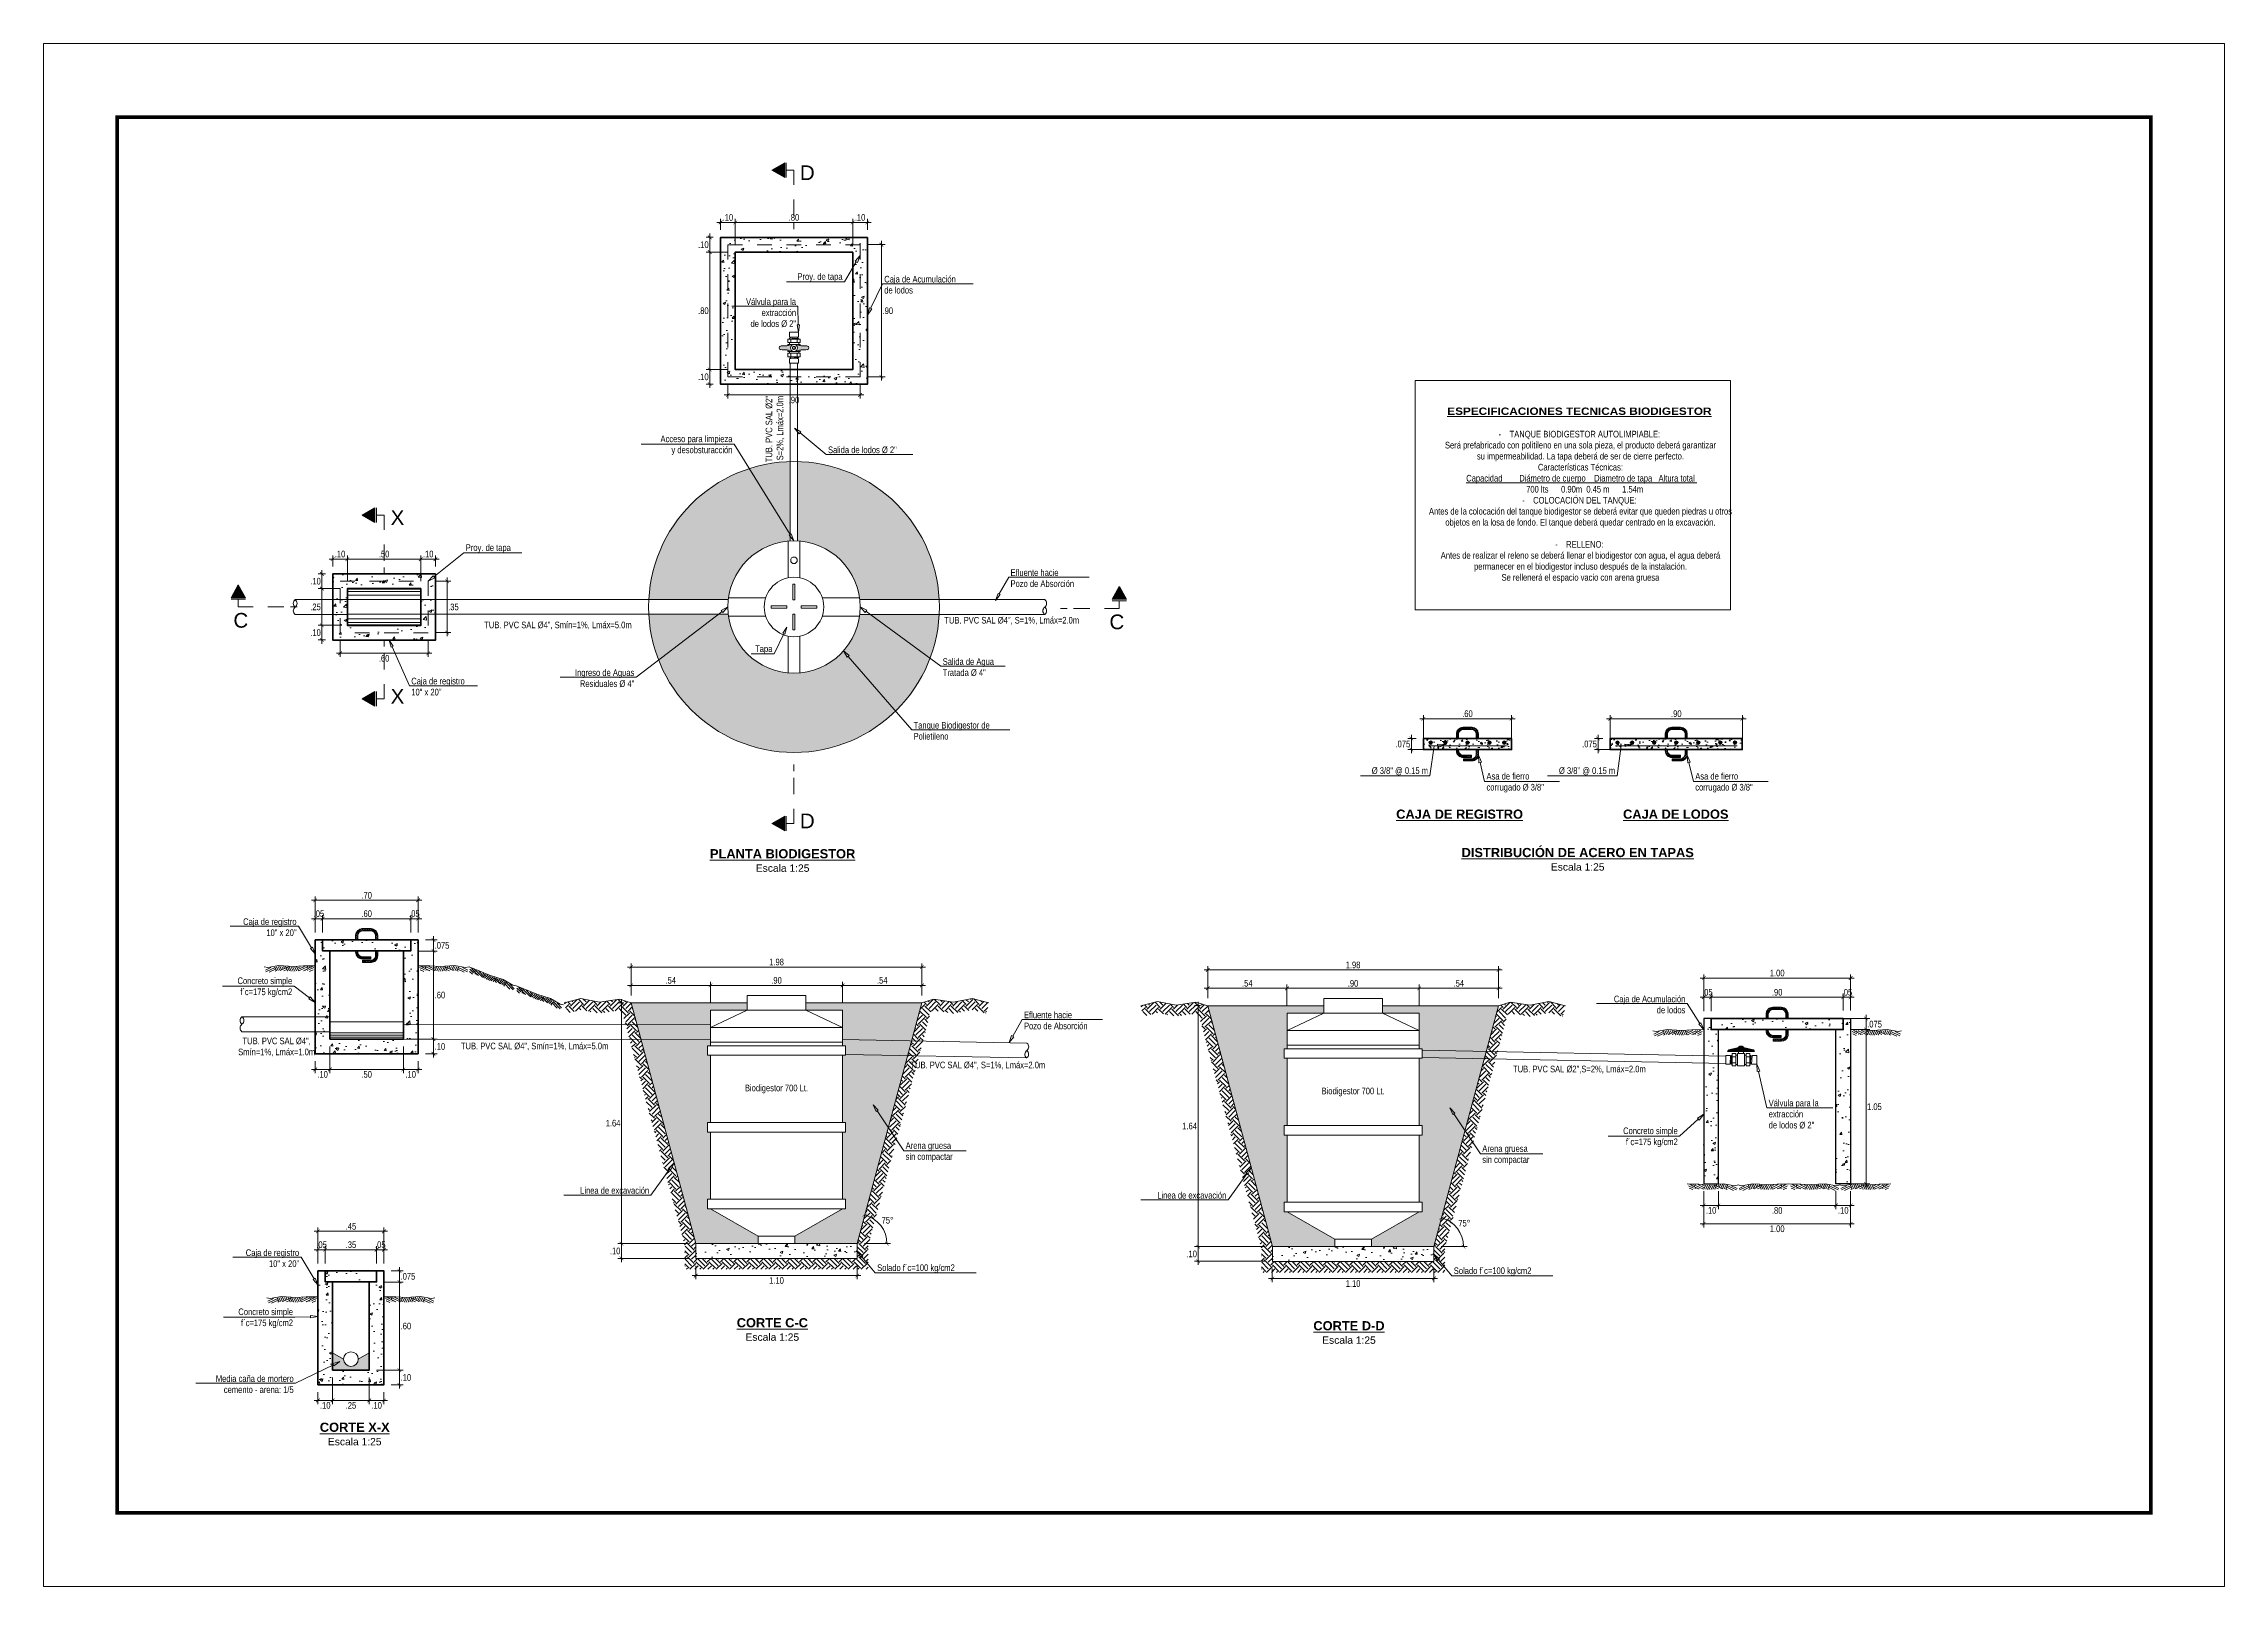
# Model space of a CAD drawing. Header units: metres. Extents: x 0 to 1935, y 0 to 1529.
# Drawn here: x 1913.85 to 1928.7, y 1475.1 to 1485.6 of the extents above; entities that cross this region are included whole.
import ezdxf
from ezdxf import colors
from ezdxf.entities.mleader import LeaderData, LeaderLine
from ezdxf.enums import TextEntityAlignment as Align
from ezdxf.math import Vec2, Vec3

# ---------------------------------------------------------------- set-up
doc = ezdxf.new("R2010")
doc.units = ezdxf.units.M
doc.header["$LTSCALE"] = 0.005
doc.linetypes.add('ACAD_ISO02W100', pattern=[15, 12, -3])
doc.linetypes.add('ACAD_ISO04W100', pattern=[30.5, 24, -3, 0.5, -3])
for name, color, linetype, lineweight in [('-Accesorios PVC', 88, 'Continuous', 20), ('-Acero', 152, 'Continuous', 9), ('-Achurado', 251, 'Continuous', 5), ('-Acotado', 251, 'Continuous', 5), ('-Corte', 7, 'Continuous', 35), ('-Cuadro', 7, 'Continuous', 20), ('-Eje', 1, 'ACAD_ISO04W100', 9), ('-Proyeccion', 85, 'ACAD_ISO02W100', 9), ('-Terreno', 26, 'Continuous', 5), ('-Textos', 7, 'Continuous', 20), ('-Tub. Desague', 20, 'Continuous', 20), ('-Vista', 148, 'Continuous', 9), ('P-DETAILS', 7, 'Continuous', 18), ('TANQUE BIODIGESTOR', 144, 'Continuous', 30), ('VALVULA', 154, 'Continuous', 20)]:
    doc.layers.add(name, color=color, linetype=linetype, lineweight=lineweight)
doc.styles.add('-Arial', font='arial.ttf')
doc.styles.add('-Arial Narrow', font='ARIALN.TTF')
doc.dimstyles.new('Esc 1_25', dxfattribs={"dimscale": 0.025, "dimtxt": 1.8, "dimasz": 1, "dimexe": 1, "dimexo": 2, "dimgap": 0.45, "dimtad": 2, "dimtih": 1, "dimtoh": 1, "dimzin": 4, "dimdsep": 46, "dimtxsty": '-Arial Narrow', "dimblk": 'ARCHTICK', "dimcen": 1, "dimdle": 1, "dimclrd": 256, "dimclre": 256, "dimclrt": 7, "dimadec": 0, "dimazin": 0, "dimtfac": 1, "dimtix": 1, "dimtmove": 1, "dimatfit": 2, "dimldrblk": 'ARCHTICK', "dimfxl": 1, "dimtolj": 2, "dimlwd": 5, "dimlwe": 0, "dimarcsym": 0})

msp = doc.modelspace()

# ---------------------------------------------------------------- texts
at = {"layer": '-Textos', "insert": (1918.83388, 1482.98134), "char_height": 0.045, "attachment_point": 5, "rotation": 90, "style": '-Arial Narrow'}
msp.add_mtext('TUB. PVC SAL Ø2", \\PS=2%, Lmáx=2.0m', dxfattribs=at)
at = {"layer": '-Textos', "insert": (1923.19181, 1482.52517), "char_height": 0.045, "width": 2.1489838, "attachment_point": 4, "style": '-Arial Narrow'}
msp.add_mtext('\\A1;\\pxl2,qc;{\\fArial Black|b1|i0|c0|p34;\\H1.1111x;\\LESPECIFICACIONES TECNICAS BIODIGESTOR\\P\\pql;\\H0.9x;\\P}-    TANQUE BIODIGESTOR AUTOLIMPIABLE:\\P\\pi-1,l3,t3;^ISerá prefabricado con politileno en una sola pieza, el producto deberá garantizar\\P\\pi-3,l5;^Isu impermeabilidad. La tapa deberá de ser de cierre perfecto.\\P^ICaracterísticas Técnicas:\\P^I^I{\\LCapacidad}^I       {\\LDiámetro de cuerpo}    {\\LDiametro de tapa}   {\\LAltura total}^I^I{\\L\\P\\pi-4,l6;}          ^I700 lts^I^I    0.90m^I^I0.45 m^I   ^I 1.54m^I^I^I^I^I^I^I\\P\\pi-3,l5;-    COLOCACIÓN DEL TANQUE:\\P\\pi-1,l3;^IAntes de la colocación del tanque biodigestor se deberá evitar que queden piedras u otros\\P\\pi-3,l5;^Iobjetos en la losa de fondo. El tanque deberá quedar centrado en la excavación.\\P\\pi0,l2,tz;{\\H0.99998x;\\P-    RELLENO:\\P\\pi-3,l5,t3;^IAntes de realizar el releno se deberá llenar el biodigestor con agua, el agua deberá\\P^Ipermanecer en el biodigestor incluso después de la instalación.\\P^ISe rellenerá el espacio vacio con arena gruesa\\fTimes New Roman|b0|i0|c0|p18;                }', dxfattribs=at)
at = {"layer": '-Textos', "attachment_point": 5, "style": '-Arial Narrow'}
for s, insert, char_height in [('\\pxqc;TUB. PVC SAL Ø4", Smín=1%, Lmáx=5.0m', (1917.35574, 1481.63751), 0.045), ('\\pxqc;TUB. PVC SAL Ø4", S=1%, Lmáx=2.0m', (1920.44559, 1481.6694), 0.045), ('{\\fArial|b1|i0|c0|p34;\\H0.66667x;\\LCAJA DE REGISTRO}', (1923.49538, 1480.35318), 0.09375), ('{\\fArial|b1|i0|c0|p34;\\H0.66667x;\\LCAJA DE LODOS}', (1924.96758, 1480.35318), 0.09375), ('{\\fArial|b1|i0|c0|p34;\\H0.66667x;\\LPLANTA BIODIGESTOR\\P\\fArial|b0|i0|c0|p34;\\H0.8x;\\lEscala 1:25}', (1918.88556, 1480.03792), 0.09375), ('{\\fArial|b1|i0|c0|p34;\\H0.66667x;\\LDISTRIBUCIÓN DE ACERO EN TAPAS\\P\\fArial|b0|i0|c0|p34;\\H0.8x;\\lEscala 1:25}', (1924.29974, 1480.04616), 0.09375), ('\\pxqc;TUB. PVC SAL Ø4", \\PSmín=1%, Lmáx=1.0m', (1915.44021, 1478.76846), 0.045), ('\\pxqc;TUB. PVC SAL Ø4", Smín=1%, Lmáx=5.0m', (1917.19676, 1478.7715), 0.045), ('\\pxqc;TUB. PVC SAL Ø4", S=1%, Lmáx=2.0m', (1920.21501, 1478.64234), 0.045), ('TUB. PVC SAL Ø2",S=2%, Lmáx=2.0m', (1924.3112, 1478.61456), 0.045), ('{\\fArial|b1|i0|c0|p34;\\H0.66667x;\\LCORTE C-C\\P\\fArial|b0|i0|c0|p34;\\H0.8x;\\lEscala 1:25}', (1918.81562, 1476.84564), 0.09375), ('{\\fArial|b1|i0|c0|p34;\\H0.66667x;\\LCORTE D-D\\P\\fArial|b0|i0|c0|p34;\\H0.8x;\\lEscala 1:25}', (1922.74224, 1476.82513), 0.09375), ('{\\fArial|b1|i0|c0|p34;\\H0.66667x;\\LCORTE X-X\\P\\fArial|b0|i0|c0|p34;\\H0.8x;\\lEscala 1:25}', (1915.97181, 1476.13417), 0.09375)]:
    msp.add_mtext(s, dxfattribs=dict(at, insert=insert, char_height=char_height))

# ---------------------------------------------------------------- blocks, each defined once
blk = doc.blocks.new('Hoja A2 1 en 1000')
at = {"layer": '-Cuadro', "color": 0}
blk.add_lwpolyline([(594, 0), (594, 420.04), (0, 420.04), (0, 0)], close=True, dxfattribs=at)
at = {"layer": '-Cuadro', "color": 0, "const_width": 1}
blk.add_lwpolyline([(20, 20), (574, 20), (574, 400.04), (20, 400.04)], close=True, dxfattribs=at)
blk = doc.blocks.new('Biodigestor Eternit 700 Lts.')
at = {"layer": '-Accesorios PVC'}
for p, q in [((-0.45, 1.59), (-0.45, 1.347)), ((0.45, 1.347), (0.45, 1.59)), ((-0.45, 1.282), (-0.45, 0.825)), ((0.45, 0.825), (0.45, 1.282)), ((-0.45, 0.76), (-0.45, 0.303)), ((0.45, 0.303), (0.45, 0.76)), ((-0.45, 0.238), (-0.125, 0.05)), ((0.125, 0.05), (0.45, 0.238))]:
    blk.add_line(p, q, dxfattribs=at)
for points in [[(-0.2, 1.59), (0.2, 1.59), (0.2, 1.69), (-0.2, 1.69)], [(-0.47, 1.282), (0.47, 1.282), (0.47, 1.347), (-0.47, 1.347)], [(-0.47, 0.76), (0.47, 0.76), (0.47, 0.825), (-0.47, 0.825)], [(-0.47, 0.238), (0.47, 0.238), (0.47, 0.303), (-0.47, 0.303)], [(-0.125, 0.05), (0.125, 0.05), (0.125, 0), (-0.125, 0)]]:
    blk.add_lwpolyline(points, close=True, dxfattribs=at)
for points in [[(-0.2, 1.59), (-0.45, 1.472)], [(-0.2, 1.59), (-0.45, 1.59)], [(0.2, 1.59), (0.45, 1.472)], [(0.2, 1.59), (0.45, 1.59)], [(-0.45, 1.472), (0.45, 1.472)], [(-0.45, 1.372), (0.45, 1.372)]]:
    blk.add_lwpolyline(points, dxfattribs=at)
at = {"layer": '-Accesorios PVC', "insert": (0, 1.053), "char_height": 0.045, "width": 0.9, "attachment_point": 5, "style": '-Arial Narrow'}
blk.add_mtext('\\pxqc;Biodigestor 700 Lt.', dxfattribs=at)
blk = doc.blocks.new('*U380')
at = {"layer": '-Terreno'}
for p, q in [((0.043, -0.029), (0.01, -0.013)), ((0.039, -0.039), (0.015, -0.028)), ((0.048, -0.019), (0.019, -0.005)), ((0.028, -0.009), (0.03, -0.005)), ((0.038, -0.014), (0.042, -0.005)), ((0.048, -0.019), (0.054, -0.005)), ((0.081, -0.034), (0.048, -0.019)), ((0.111, -0.035), (0.053, -0.008)), ((0.054, -0.033), (0.058, -0.023)), ((0.066, -0.033), (0.069, -0.028)), ((0.119, -0.027), (0.073, -0.005)), ((0.078, -0.034), (0.079, -0.033)), ((0.124, -0.016), (0.103, -0.007)), ((0.115, -0.036), (0.127, -0.008)), ((0.127, -0.036), (0.14, -0.009)), ((0.139, -0.037), (0.152, -0.009)), ((0.151, -0.038), (0.164, -0.009)), ((0.164, -0.037), (0.177, -0.008)), ((0.176, -0.036), (0.189, -0.01)), ((0.199, -0.014), (0.184, -0.008)), ((0.189, -0.035), (0.199, -0.014)), ((0.191, -0.035), (0.189, -0.035)), ((0.214, -0.034), (0.194, -0.025)), ((0.199, -0.014), (0.203, -0.006)), ((0.238, -0.033), (0.199, -0.014)), ((0.209, -0.019), (0.215, -0.006)), ((0.219, -0.024), (0.228, -0.005)), ((0.23, -0.029), (0.241, -0.004)), ((0.24, -0.033), (0.253, -0.005)), ((0.252, -0.033), (0.265, -0.007)), ((0.264, -0.035), (0.276, -0.009)), ((0.273, -0.037), (0.265, -0.033)), ((0.315, -0.044), (0.27, -0.023)), ((0.336, -0.041), (0.274, -0.012)), ((0.34, -0.031), (0.303, -0.013))]:
    blk.add_line(p, q, dxfattribs=at)
blk.add_lwpolyline([(0, 0), (0, 0), (0.08, -0.001), (0.151, -0.005), (0.249, 0.001), (0.324, -0.012), (0.347, -0.007)], dxfattribs=at)
blk = doc.blocks.new('*U377')
at = {"layer": '-Terreno'}
for p, q in [((0.043, -0.029), (0.01, -0.013)), ((0.039, -0.039), (0.015, -0.028)), ((0.048, -0.019), (0.019, -0.005)), ((0.028, -0.009), (0.03, -0.005)), ((0.038, -0.014), (0.042, -0.005)), ((0.048, -0.019), (0.054, -0.005)), ((0.081, -0.034), (0.048, -0.019)), ((0.111, -0.035), (0.053, -0.008)), ((0.054, -0.033), (0.058, -0.023)), ((0.066, -0.033), (0.069, -0.028)), ((0.119, -0.027), (0.073, -0.005)), ((0.078, -0.034), (0.079, -0.033)), ((0.124, -0.016), (0.103, -0.007)), ((0.115, -0.036), (0.127, -0.008)), ((0.127, -0.036), (0.14, -0.009)), ((0.139, -0.037), (0.152, -0.009)), ((0.151, -0.038), (0.164, -0.009)), ((0.164, -0.037), (0.177, -0.008)), ((0.176, -0.036), (0.189, -0.01)), ((0.199, -0.014), (0.184, -0.008)), ((0.189, -0.035), (0.199, -0.014)), ((0.191, -0.035), (0.189, -0.035)), ((0.214, -0.034), (0.194, -0.025)), ((0.199, -0.014), (0.203, -0.006)), ((0.238, -0.033), (0.199, -0.014)), ((0.209, -0.019), (0.215, -0.006)), ((0.219, -0.024), (0.228, -0.005)), ((0.23, -0.029), (0.241, -0.004)), ((0.24, -0.033), (0.253, -0.005)), ((0.252, -0.033), (0.265, -0.007)), ((0.264, -0.035), (0.276, -0.009)), ((0.273, -0.037), (0.265, -0.033)), ((0.315, -0.044), (0.27, -0.023)), ((0.336, -0.041), (0.274, -0.012)), ((0.34, -0.031), (0.303, -0.013))]:
    blk.add_line(p, q, dxfattribs=at)
blk.add_lwpolyline([(0, 0), (0, 0), (0.08, -0.001), (0.151, -0.005), (0.249, 0.001), (0.324, -0.012), (0.347, -0.007)], dxfattribs=at)
blk = doc.blocks.new('_ArchTick')
at = {"color": 0, "linetype": 'ByBlock', "const_width": 0.15}
blk.add_lwpolyline([(-0.5, -0.5), (0.5, 0.5)], dxfattribs=at)
blk = doc.blocks.new('*D434')
at = {"layer": '-Acotado', "lineweight": 0, "transparency": 16777216}
blk.add_line((1919.444, 1477.43), (1919.62, 1477.43), dxfattribs=at)
at = {"layer": '-Acotado', "lineweight": 5, "transparency": 16777216}
blk.add_arc((1919.394, 1477.43), 0.202, 0, 74.9816, dxfattribs=at)
at = {"layer": 'Defpoints', "color": 0, "transparency": 16777216}
for p in [(1919.834, 1479.07), (1918.294, 1477.43), (1919.394, 1477.43), (1919.394, 1477.43), (1919.576, 1477.515)]:
    blk.add_point(p, dxfattribs=at)
at = {"layer": '-Acotado', "lineweight": 5, "transparency": 16777216, "xscale": 0.025, "yscale": 0.025, "zscale": 0.025}
for p, rotation in [((1919.446, 1477.625), 164.9816393688494), ((1919.595, 1477.43), 270.0000000000171)]:
    blk.add_blockref('_ArchTick', p, dxfattribs=dict(at, rotation=rotation))
at = {"layer": '-Acotado', "color": 7, "transparency": 16777216, "insert": (1919.601, 1477.589), "char_height": 0.045, "attachment_point": 5, "style": '-Arial Narrow'}
blk.add_mtext('\\A2;75°', dxfattribs=at)
blk = doc.blocks.new('*D435')
at = {"layer": '-Acotado', "lineweight": 0, "transparency": 16777216}
blk.add_line((1923.37, 1477.41), (1923.547, 1477.41), dxfattribs=at)
at = {"layer": '-Acotado', "lineweight": 5, "transparency": 16777216}
blk.add_arc((1923.32, 1477.41), 0.202, 0, 74.9816, dxfattribs=at)
at = {"layer": 'Defpoints', "color": 0, "transparency": 16777216}
for p in [(1923.76, 1479.05), (1923.503, 1477.495), (1922.22, 1477.41), (1923.32, 1477.41), (1923.32, 1477.41)]:
    blk.add_point(p, dxfattribs=at)
at = {"layer": '-Acotado', "lineweight": 5, "transparency": 16777216, "xscale": 0.025, "yscale": 0.025, "zscale": 0.025}
for p, rotation in [((1923.373, 1477.604), 164.98163936884), ((1923.522, 1477.41), 270.0000000000026)]:
    blk.add_blockref('_ArchTick', p, dxfattribs=dict(at, rotation=rotation))
at = {"layer": '-Acotado', "color": 7, "transparency": 16777216, "insert": (1923.528, 1477.569), "char_height": 0.045, "attachment_point": 5, "style": '-Arial Narrow'}
blk.add_mtext('\\A2;75°', dxfattribs=at)
blk = doc.blocks.new('*U378')
at = {"layer": '-Terreno'}
for p, q in [((0.043, -0.029), (0.01, -0.013)), ((0.039, -0.039), (0.015, -0.028)), ((0.048, -0.019), (0.019, -0.005)), ((0.028, -0.009), (0.03, -0.005)), ((0.038, -0.014), (0.042, -0.005)), ((0.048, -0.019), (0.054, -0.005)), ((0.081, -0.034), (0.048, -0.019)), ((0.111, -0.035), (0.053, -0.008)), ((0.054, -0.033), (0.058, -0.023)), ((0.066, -0.033), (0.069, -0.028)), ((0.119, -0.027), (0.073, -0.005)), ((0.078, -0.034), (0.079, -0.033)), ((0.124, -0.016), (0.103, -0.007)), ((0.115, -0.036), (0.127, -0.008)), ((0.127, -0.036), (0.14, -0.009)), ((0.139, -0.037), (0.152, -0.009)), ((0.151, -0.038), (0.164, -0.009)), ((0.164, -0.037), (0.177, -0.008)), ((0.176, -0.036), (0.189, -0.01)), ((0.199, -0.014), (0.184, -0.008)), ((0.189, -0.035), (0.199, -0.014)), ((0.191, -0.035), (0.189, -0.035)), ((0.214, -0.034), (0.194, -0.025)), ((0.199, -0.014), (0.203, -0.006)), ((0.238, -0.033), (0.199, -0.014)), ((0.209, -0.019), (0.215, -0.006)), ((0.219, -0.024), (0.228, -0.005)), ((0.23, -0.029), (0.241, -0.004)), ((0.24, -0.033), (0.253, -0.005)), ((0.252, -0.033), (0.265, -0.007)), ((0.264, -0.035), (0.276, -0.009)), ((0.273, -0.037), (0.265, -0.033)), ((0.315, -0.044), (0.27, -0.023)), ((0.336, -0.041), (0.274, -0.012)), ((0.34, -0.031), (0.303, -0.013))]:
    blk.add_line(p, q, dxfattribs=at)
blk.add_lwpolyline([(0, 0), (0, 0), (0.08, -0.001), (0.151, -0.005), (0.249, 0.001), (0.324, -0.012), (0.347, -0.007)], dxfattribs=at)
blk = doc.blocks.new('valvula extractor de lodo lateral')
at = {"layer": 'P-DETAILS', "linetype": 'Continuous', "lineweight": 5}
h = blk.add_hatch(color=1, dxfattribs=at)
h.dxf.hatch_style = 1
h.paths.add_polyline_path([(0.086, 0.084), (0.021, 0.068), (0.012, 0.056), (0.086, 0.056)])
h = blk.add_hatch(color=1, dxfattribs=at)
h.dxf.hatch_style = 1
h.paths.add_polyline_path([(0.122, 0.084), (0.122, 0.088), (0.086, 0.088), (0.086, 0.056), (0.122, 0.056)])
h = blk.add_hatch(color=1, dxfattribs=at)
h.dxf.hatch_style = 1
h.paths.add_polyline_path([(0.188, 0.068), (0.122, 0.084), (0.122, 0.056), (0.196, 0.056)])
at = {"layer": 'P-DETAILS', "color": 1, "linetype": 'Continuous'}
for points in [[(0.012, 0.056), (0.021, 0.068), (0.086, 0.084)], [(0.012, 0.056), (0.086, 0.056)], [(0.122, 0.042), (0.122, 0.088), (0.086, 0.088), (0.086, 0.042)], [(0.086, 0.056), (0.122, 0.056)], [(0.114, 0.093), (0.094, 0.093)], [(0.094, 0.093), (0.094, 0.088)], [(0.098, 0.088), (0.098, 0.093)], [(0.11, 0.088), (0.11, 0.093)], [(0.114, 0.092), (0.114, 0.088)], [(0.196, 0.056), (0.188, 0.068), (0.122, 0.084)], [(0.196, 0.056), (0.122, 0.056)]]:
    blk.add_lwpolyline(points, dxfattribs=at)
at = {"layer": 'VALVULA'}
for p, q in [((0.04, 0.024), (0.033, 0.024)), ((0.068, 0.021), (0.044, 0.021)), ((0.068, 0.031), (0.08, 0.031)), ((0.14, 0.031), (0.128, 0.031)), ((0.14, 0.021), (0.164, 0.021)), ((0.171, 0.024), (0.178, 0.024)), ((0.037, -0.024), (0.03, -0.024)), ((0.068, -0.021), (0.044, -0.021)), ((0.068, -0.032), (0.08, -0.032)), ((0.14, -0.032), (0.128, -0.032)), ((0.14, -0.021), (0.164, -0.021)), ((0.169, -0.024), (0.176, -0.024))]:
    blk.add_line(p, q, dxfattribs=at)
for points in [[(0, 0.03), (0, -0.03), (0.03, -0.03), (0.033, 0.03)], [(0.068, 0.042), (0.068, -0.042), (0.044, -0.042), (0.044, 0.042)], [(0.128, 0.042), (0.128, -0.042), (0.08, -0.042), (0.08, 0.042)], [(0.14, -0.042), (0.14, 0.042), (0.164, 0.042), (0.164, -0.042)], [(0.212, -0.03), (0.212, 0.03), (0.179, 0.03), (0.176, -0.03)]]:
    blk.add_lwpolyline(points, close=True, dxfattribs=at)
for points in [[(0.044, 0.03), (0.04, 0.03), (0.037, -0.03), (0.044, -0.03)], [(0.164, -0.03), (0.169, -0.03), (0.172, 0.03), (0.164, 0.03)]]:
    blk.add_lwpolyline(points, dxfattribs=at)
blk = doc.blocks.new('*U376')
at = {"layer": '-Terreno'}
for p, q in [((-0.34, -0.031), (-0.303, -0.013)), ((-0.336, -0.041), (-0.274, -0.012)), ((-0.315, -0.044), (-0.27, -0.023)), ((-0.264, -0.035), (-0.276, -0.009)), ((-0.273, -0.037), (-0.265, -0.033)), ((-0.252, -0.033), (-0.265, -0.007)), ((-0.24, -0.033), (-0.253, -0.005)), ((-0.23, -0.029), (-0.241, -0.004)), ((-0.238, -0.033), (-0.199, -0.014)), ((-0.219, -0.024), (-0.228, -0.005)), ((-0.209, -0.019), (-0.215, -0.006)), ((-0.214, -0.034), (-0.194, -0.025)), ((-0.199, -0.014), (-0.203, -0.006)), ((-0.199, -0.014), (-0.184, -0.008)), ((-0.189, -0.035), (-0.199, -0.014)), ((-0.191, -0.035), (-0.189, -0.035)), ((-0.176, -0.036), (-0.189, -0.01)), ((-0.164, -0.037), (-0.177, -0.008)), ((-0.151, -0.038), (-0.164, -0.009)), ((-0.139, -0.037), (-0.152, -0.009)), ((-0.127, -0.036), (-0.14, -0.009)), ((-0.115, -0.036), (-0.127, -0.008)), ((-0.124, -0.016), (-0.103, -0.007)), ((-0.119, -0.027), (-0.073, -0.005)), ((-0.111, -0.035), (-0.053, -0.008)), ((-0.081, -0.034), (-0.048, -0.019)), ((-0.078, -0.034), (-0.079, -0.033)), ((-0.066, -0.033), (-0.069, -0.028)), ((-0.054, -0.033), (-0.058, -0.023)), ((-0.048, -0.019), (-0.054, -0.005)), ((-0.048, -0.019), (-0.019, -0.005)), ((-0.043, -0.029), (-0.01, -0.013)), ((-0.038, -0.014), (-0.042, -0.005)), ((-0.039, -0.039), (-0.015, -0.028)), ((-0.028, -0.009), (-0.03, -0.005))]:
    blk.add_line(p, q, dxfattribs=at)
blk.add_lwpolyline([(0, 0), (0, 0), (-0.08, -0.001), (-0.151, -0.005), (-0.249, 0.001), (-0.324, -0.012), (-0.347, -0.007)], dxfattribs=at)
blk = doc.blocks.new('Asa de fierro corrugado')
at = {"layer": '-Vista'}
h = blk.add_hatch(dxfattribs=at)
h.set_pattern_fill('ANSI31', color=256, scale=0.0025)
h.set_pattern_definition([(45, (-1549.186777, -1467.416816), (-0.005612660076, 0.005612660076), [])])
h.paths.add_polyline_path([(0.06, 0.03), (0.06, 0), (0.075, 0), (0.075, 0.032, 0.414214), (0.03, 0.077), (-0.03, 0.077, 0.414214), (-0.075, 0.032), (-0.075, 0), (-0.06, 0), (-0.06, 0.03, -0.414214), (-0.028, 0.062), (0.028, 0.062, -0.414214)])
h.paths.add_polyline_path([(0.075, -0.108), (0.075, -0.075), (0.06, -0.075), (0.06, -0.106, -0.414214), (0.028, -0.138), (-0.028, -0.138), (-0.028, -0.153), (0.03, -0.153, 0.414214)])
h.paths.add_polyline_path([(-0.06, -0.082), (-0.06, -0.075), (-0.075, -0.075), (-0.075, -0.084, 0.414214), (-0.03, -0.129), (0.028, -0.129), (0.028, -0.114), (-0.028, -0.114, -0.414214)])
for p, q in [((-0.075, 0.032), (-0.075, 0)), ((-0.06, 0), (-0.06, 0.03)), ((0.03, 0.077), (-0.03, 0.077)), ((-0.028, 0.062), (0.028, 0.062)), ((0.06, 0.03), (0.06, 0)), ((0.075, 0), (0.075, 0.032)), ((-0.075, 0), (-0.06, 0)), ((-0.075, -0.075), (-0.06, -0.075)), ((-0.025, -0.076), (-0.024, -0.075)), ((0.06, 0), (0.075, 0)), ((0.075, -0.075), (0.06, -0.075))]:
    blk.add_line(p, q, dxfattribs=at)
for points in [[(-0.06, -0.075), (-0.06, -0.082, 0.414214), (-0.028, -0.114), (0.028, -0.114), (0.028, -0.129), (-0.03, -0.129, -0.414214), (-0.075, -0.084), (-0.075, -0.075)], [(0.06, -0.075), (0.06, -0.106, -0.414214), (0.028, -0.138), (-0.028, -0.138), (-0.028, -0.153), (0.03, -0.153, 0.414214), (0.075, -0.108), (0.075, -0.075)]]:
    blk.add_lwpolyline(points, format="xyb", dxfattribs=at)
for centre, radius, start, end in [((-0.03, 0.032), 0.045, 90, 180), ((-0.028, 0.03), 0.0321, 90, 180), ((0.028, 0.03), 0.0321, 360, 90), ((0.03, 0.032), 0.045, 360, 90)]:
    blk.add_arc(centre, radius, start, end, dxfattribs=at)
blk = doc.blocks.new('*U383')
at = {"layer": 'TANQUE BIODIGESTOR', "lineweight": 15}
blk.add_lwpolyline([(-0.053, 0.007), (0.053, 0.007), (0.053, -0.007), (-0.053, -0.007)], close=True, dxfattribs=at)
blk = doc.blocks.new('*U384')
at = {"layer": '-Accesorios PVC', "color": 0, "linetype": 'ByBlock', "lineweight": -2, "transparency": 16777216}
for p, rotation in [((633.562, 891.25), 270), ((633.664, 891.148), 180), ((633.562, 891.046), 90)]:
    blk.add_blockref('*U383', p, dxfattribs=dict(at, rotation=rotation))
blk.add_blockref('*U383', (633.46, 891.148), dxfattribs=at)
blk = doc.blocks.new('Valvula extractora de lodos laterales')
at = {"layer": 'P-DETAILS', "linetype": 'Continuous', "lineweight": 5}
h = blk.add_hatch(color=1, dxfattribs=at)
h.dxf.hatch_style = 1
h.paths.add_polyline_path([(0.024, 0.104, 0.318068), (0.008, 0.127), (0.025, 0.124), (0.038, 0.121), (0.048, 0.119), (0.08, 0.118), (0.089, 0.117), (0.089, 0.117, -1), (0.089, 0.092), (0.089, 0.092), (0.08, 0.091), (0.048, 0.09), (0.038, 0.088), (0.025, 0.085), (0.008, 0.082, 0.318068)])
h.paths.add_polyline_path([(-0.042, 0.12), (-0.038, 0.121), (-0.025, 0.124), (-0.008, 0.127, 0.318068), (-0.024, 0.104, 0.318068), (-0.008, 0.082), (-0.025, 0.085), (-0.038, 0.088), (-0.042, 0.089)])
h.paths.add_polyline_path([(-0.009, 0.109), (0, 0.114), (0.009, 0.109), (0.009, 0.099), (0, 0.094), (-0.009, 0.099)])
h.paths.add_polyline_path([(-0.089, 0.117), (-0.089, 0.117), (-0.08, 0.118), (-0.048, 0.119), (-0.042, 0.12), (-0.042, 0.089), (-0.048, 0.09), (-0.08, 0.091), (-0.089, 0.092), (-0.089, 0.092, -1)])
at = {"layer": 'VALVULA'}
for p, q in [((-0.024, 0.171), (-0.024, 0.178)), ((-0.021, 0.14), (-0.021, 0.164)), ((0.021, 0.14), (0.021, 0.164)), ((0.024, 0.169), (0.024, 0.176)), ((-0.031, 0.14), (-0.031, 0.128)), ((-0.031, 0.068), (-0.031, 0.08)), ((-0.024, 0.04), (-0.024, 0.033)), ((-0.021, 0.068), (-0.021, 0.044)), ((0.021, 0.068), (0.021, 0.044)), ((0.024, 0.037), (0.024, 0.03)), ((0.032, 0.14), (0.032, 0.128)), ((0.032, 0.068), (0.032, 0.08))]:
    blk.add_line(p, q, dxfattribs=at)
for points in [[(0.042, 0.14), (-0.042, 0.14), (-0.042, 0.164), (0.042, 0.164)], [(-0.012, 0.212), (-0.03, 0.212), (-0.03, 0.179), (-0.013, 0.178)], [(-0.013, 0.171), (-0.03, 0.172), (-0.03, 0.164)], [(-0.013, 0.178), (0.03, 0.176), (0.03, 0.212), (-0.012, 0.212)], [(0.03, 0.164), (0.03, 0.169), (-0.013, 0.171)], [(0.042, 0.164), (0.042, 0.14)], [(-0.042, 0.12), (-0.042, 0.128), (0.042, 0.128)], [(0.042, 0.088), (0.042, 0.08), (-0.042, 0.08), (-0.042, 0.089)], [(-0.03, 0.044), (-0.03, 0.04), (0.03, 0.037), (0.03, 0.044)], [(0.042, 0.128), (0.042, 0.12)]]:
    blk.add_lwpolyline(points, dxfattribs=at)
at = {"layer": 'VALVULA', "color": 1}
for points in [[(-0.089, 0.117), (-0.08, 0.118), (-0.048, 0.119), (-0.038, 0.121), (-0.025, 0.124), (-0.008, 0.127)], [(-0.089, 0.117), (-0.089, 0.117)], [(-0.089, 0.092), (-0.08, 0.091), (-0.048, 0.09), (-0.038, 0.088), (-0.025, 0.085), (-0.008, 0.082)], [(-0.089, 0.092), (-0.089, 0.092)], [(0.089, 0.117), (0.08, 0.118), (0.048, 0.119), (0.038, 0.121), (0.025, 0.124), (0.008, 0.127)], [(0.089, 0.092), (0.08, 0.091), (0.048, 0.09), (0.038, 0.088), (0.025, 0.085), (0.008, 0.082)], [(0.089, 0.117), (0.089, 0.117)], [(0.089, 0.092), (0.089, 0.092)]]:
    blk.add_lwpolyline(points, dxfattribs=at)
at = {"layer": 'VALVULA'}
for points in [[(-0.042, 0.068), (0.042, 0.068), (0.042, 0.044), (-0.042, 0.044)], [(-0.03, 0), (0.03, 0), (0.03, 0.03), (-0.03, 0.033)]]:
    blk.add_lwpolyline(points, close=True, dxfattribs=at)
at = {"layer": 'VALVULA', "color": 1}
blk.add_lwpolyline([(0, 0.114), (-0.009, 0.109), (-0.009, 0.099), (0, 0.094), (0.009, 0.099), (0.009, 0.109)], close=True, dxfattribs=at)
for radius in [0.024, 0.012]:
    blk.add_circle((0, 0.104), radius, dxfattribs=at)
for centre, start, end in [((-0.089, 0.104), 90, 270), ((0.089, 0.104), 270, 90)]:
    blk.add_arc(centre, 0.0126, start, end, dxfattribs=at)
blk = doc.blocks.new('Corte Vertical 1_1000')
at = {"layer": '-Eje'}
blk.add_hatch(color=256, dxfattribs=at).paths.add_polyline_path([(13.34, -3.56), (9.86, -1.57), (9.86, -5.55)])
for p, q in [((9.44, -3.56), (7.34, -3.56)), ((9.44, -1.57), (9.44, -5.55))]:
    blk.add_line(p, q, dxfattribs=at)
for points in [[(7.34, -3.56), (7.34, -16.05)], [(7.34, -14.25), (7.34, -16)], [(7.34, -17.81), (7.34, -19.56)]]:
    blk.add_lwpolyline(points, dxfattribs=at)
blk.add_lwpolyline([(13.34, -3.56), (9.86, -5.55), (9.86, -1.57)], close=True, dxfattribs=at)
at = {"layer": '-Eje', "style": '-Arial'}
blk.add_attdef('A', text='', height=4, dxfattribs=at).set_placement((3.71, -4.24), align=Align.MIDDLE)
blk = doc.blocks.new('_ClosedBlank')
at = {"color": 0, "linetype": 'ByBlock', "lineweight": -2}
for p, q in [((-1, 0.17), (0, 0)), ((-1, 0.17), (-1, -0.17)), ((0, 0), (-1, -0.17))]:
    blk.add_line(p, q, dxfattribs=at)
blk = doc.blocks.new('*U379')
at = {"layer": '-Terreno'}
for p, q in [((0.043, -0.029), (0.01, -0.013)), ((0.039, -0.039), (0.015, -0.028)), ((0.048, -0.019), (0.019, -0.005)), ((0.028, -0.009), (0.03, -0.005)), ((0.038, -0.014), (0.042, -0.005)), ((0.048, -0.019), (0.054, -0.005)), ((0.081, -0.034), (0.048, -0.019)), ((0.111, -0.035), (0.053, -0.008)), ((0.054, -0.033), (0.058, -0.023)), ((0.066, -0.033), (0.069, -0.028)), ((0.119, -0.027), (0.073, -0.005)), ((0.078, -0.034), (0.079, -0.033)), ((0.124, -0.016), (0.103, -0.007)), ((0.115, -0.036), (0.127, -0.008)), ((0.127, -0.036), (0.14, -0.009)), ((0.139, -0.037), (0.152, -0.009)), ((0.151, -0.038), (0.164, -0.009)), ((0.164, -0.037), (0.177, -0.008)), ((0.176, -0.036), (0.189, -0.01)), ((0.199, -0.014), (0.184, -0.008)), ((0.189, -0.035), (0.199, -0.014)), ((0.191, -0.035), (0.189, -0.035)), ((0.214, -0.034), (0.194, -0.025)), ((0.199, -0.014), (0.203, -0.006)), ((0.238, -0.033), (0.199, -0.014)), ((0.209, -0.019), (0.215, -0.006)), ((0.219, -0.024), (0.228, -0.005)), ((0.23, -0.029), (0.241, -0.004)), ((0.24, -0.033), (0.253, -0.005)), ((0.252, -0.033), (0.265, -0.007)), ((0.264, -0.035), (0.276, -0.009)), ((0.273, -0.037), (0.265, -0.033)), ((0.315, -0.044), (0.27, -0.023)), ((0.336, -0.041), (0.274, -0.012)), ((0.34, -0.031), (0.303, -0.013))]:
    blk.add_line(p, q, dxfattribs=at)
blk.add_lwpolyline([(0, 0), (0, 0), (0.08, -0.001), (0.151, -0.005), (0.249, 0.001), (0.324, -0.012), (0.347, -0.007)], dxfattribs=at)
blk = doc.blocks.new('*U371')
at = {"layer": '-Terreno'}
for p, q in [((0.043, -0.029), (0.01, -0.013)), ((0.039, -0.039), (0.015, -0.028)), ((0.048, -0.019), (0.019, -0.005)), ((0.028, -0.009), (0.03, -0.005)), ((0.038, -0.014), (0.042, -0.005)), ((0.048, -0.019), (0.054, -0.005)), ((0.081, -0.034), (0.048, -0.019)), ((0.111, -0.035), (0.053, -0.008)), ((0.054, -0.033), (0.058, -0.023)), ((0.066, -0.033), (0.069, -0.028)), ((0.119, -0.027), (0.073, -0.005)), ((0.078, -0.034), (0.079, -0.033)), ((0.124, -0.016), (0.103, -0.007)), ((0.115, -0.036), (0.127, -0.008)), ((0.127, -0.036), (0.14, -0.009)), ((0.139, -0.037), (0.152, -0.009)), ((0.151, -0.038), (0.164, -0.009)), ((0.164, -0.037), (0.177, -0.008)), ((0.176, -0.036), (0.189, -0.01)), ((0.199, -0.014), (0.184, -0.008)), ((0.189, -0.035), (0.199, -0.014)), ((0.191, -0.035), (0.189, -0.035)), ((0.214, -0.034), (0.194, -0.025)), ((0.199, -0.014), (0.203, -0.006)), ((0.238, -0.033), (0.199, -0.014)), ((0.209, -0.019), (0.215, -0.006)), ((0.219, -0.024), (0.228, -0.005)), ((0.23, -0.029), (0.241, -0.004)), ((0.24, -0.033), (0.253, -0.005)), ((0.252, -0.033), (0.265, -0.007)), ((0.264, -0.035), (0.276, -0.009)), ((0.273, -0.037), (0.265, -0.033)), ((0.315, -0.044), (0.27, -0.023)), ((0.336, -0.041), (0.274, -0.012)), ((0.34, -0.031), (0.303, -0.013))]:
    blk.add_line(p, q, dxfattribs=at)
blk.add_lwpolyline([(0, 0), (0, 0), (0.08, -0.001), (0.151, -0.005), (0.249, 0.001), (0.324, -0.012), (0.347, -0.007)], dxfattribs=at)
blk = doc.blocks.new('*U372')
at = {"layer": '-Terreno'}
for p, q in [((0.043, -0.029), (0.01, -0.013)), ((0.039, -0.039), (0.015, -0.028)), ((0.048, -0.019), (0.019, -0.005)), ((0.028, -0.009), (0.03, -0.005)), ((0.038, -0.014), (0.042, -0.005)), ((0.048, -0.019), (0.054, -0.005)), ((0.081, -0.034), (0.048, -0.019)), ((0.111, -0.035), (0.053, -0.008)), ((0.054, -0.033), (0.058, -0.023)), ((0.066, -0.033), (0.069, -0.028)), ((0.119, -0.027), (0.073, -0.005)), ((0.078, -0.034), (0.079, -0.033)), ((0.124, -0.016), (0.103, -0.007)), ((0.115, -0.036), (0.127, -0.008)), ((0.127, -0.036), (0.14, -0.009)), ((0.139, -0.037), (0.152, -0.009)), ((0.151, -0.038), (0.164, -0.009)), ((0.164, -0.037), (0.177, -0.008)), ((0.176, -0.036), (0.189, -0.01)), ((0.199, -0.014), (0.184, -0.008)), ((0.189, -0.035), (0.199, -0.014)), ((0.191, -0.035), (0.189, -0.035)), ((0.214, -0.034), (0.194, -0.025)), ((0.199, -0.014), (0.203, -0.006)), ((0.238, -0.033), (0.199, -0.014)), ((0.209, -0.019), (0.215, -0.006)), ((0.219, -0.024), (0.228, -0.005)), ((0.23, -0.029), (0.241, -0.004)), ((0.24, -0.033), (0.253, -0.005)), ((0.252, -0.033), (0.265, -0.007)), ((0.264, -0.035), (0.276, -0.009)), ((0.273, -0.037), (0.265, -0.033)), ((0.315, -0.044), (0.27, -0.023)), ((0.336, -0.041), (0.274, -0.012)), ((0.34, -0.031), (0.303, -0.013))]:
    blk.add_line(p, q, dxfattribs=at)
blk.add_lwpolyline([(0, 0), (0, 0), (0.08, -0.001), (0.151, -0.005), (0.249, 0.001), (0.324, -0.012), (0.347, -0.007)], dxfattribs=at)
blk = doc.blocks.new('*U373')
at = {"layer": '-Terreno'}
for p, q in [((0.043, -0.029), (0.01, -0.013)), ((0.039, -0.039), (0.015, -0.028)), ((0.048, -0.019), (0.019, -0.005)), ((0.028, -0.009), (0.03, -0.005)), ((0.038, -0.014), (0.042, -0.005)), ((0.048, -0.019), (0.054, -0.005)), ((0.081, -0.034), (0.048, -0.019)), ((0.111, -0.035), (0.053, -0.008)), ((0.054, -0.033), (0.058, -0.023)), ((0.066, -0.033), (0.069, -0.028)), ((0.119, -0.027), (0.073, -0.005)), ((0.078, -0.034), (0.079, -0.033)), ((0.124, -0.016), (0.103, -0.007)), ((0.115, -0.036), (0.127, -0.008)), ((0.127, -0.036), (0.14, -0.009)), ((0.139, -0.037), (0.152, -0.009)), ((0.151, -0.038), (0.164, -0.009)), ((0.164, -0.037), (0.177, -0.008)), ((0.176, -0.036), (0.189, -0.01)), ((0.199, -0.014), (0.184, -0.008)), ((0.189, -0.035), (0.199, -0.014)), ((0.191, -0.035), (0.189, -0.035)), ((0.214, -0.034), (0.194, -0.025)), ((0.199, -0.014), (0.203, -0.006)), ((0.238, -0.033), (0.199, -0.014)), ((0.209, -0.019), (0.215, -0.006)), ((0.219, -0.024), (0.228, -0.005)), ((0.23, -0.029), (0.241, -0.004)), ((0.24, -0.033), (0.253, -0.005)), ((0.252, -0.033), (0.265, -0.007)), ((0.264, -0.035), (0.276, -0.009)), ((0.273, -0.037), (0.265, -0.033)), ((0.315, -0.044), (0.27, -0.023)), ((0.336, -0.041), (0.274, -0.012)), ((0.34, -0.031), (0.303, -0.013))]:
    blk.add_line(p, q, dxfattribs=at)
blk.add_lwpolyline([(0, 0), (0, 0), (0.08, -0.001), (0.151, -0.005), (0.249, 0.001), (0.324, -0.012), (0.347, -0.007)], dxfattribs=at)
blk = doc.blocks.new('*U374')
at = {"layer": '-Terreno'}
for p, q in [((0.043, -0.029), (0.01, -0.013)), ((0.039, -0.039), (0.015, -0.028)), ((0.048, -0.019), (0.019, -0.005)), ((0.028, -0.009), (0.03, -0.005)), ((0.038, -0.014), (0.042, -0.005)), ((0.048, -0.019), (0.054, -0.005)), ((0.081, -0.034), (0.048, -0.019)), ((0.111, -0.035), (0.053, -0.008)), ((0.054, -0.033), (0.058, -0.023)), ((0.066, -0.033), (0.069, -0.028)), ((0.119, -0.027), (0.073, -0.005)), ((0.078, -0.034), (0.079, -0.033)), ((0.124, -0.016), (0.103, -0.007)), ((0.115, -0.036), (0.127, -0.008)), ((0.127, -0.036), (0.14, -0.009)), ((0.139, -0.037), (0.152, -0.009)), ((0.151, -0.038), (0.164, -0.009)), ((0.164, -0.037), (0.177, -0.008)), ((0.176, -0.036), (0.189, -0.01)), ((0.199, -0.014), (0.184, -0.008)), ((0.189, -0.035), (0.199, -0.014)), ((0.191, -0.035), (0.189, -0.035)), ((0.214, -0.034), (0.194, -0.025)), ((0.199, -0.014), (0.203, -0.006)), ((0.238, -0.033), (0.199, -0.014)), ((0.209, -0.019), (0.215, -0.006)), ((0.219, -0.024), (0.228, -0.005)), ((0.23, -0.029), (0.241, -0.004)), ((0.24, -0.033), (0.253, -0.005)), ((0.252, -0.033), (0.265, -0.007)), ((0.264, -0.035), (0.276, -0.009)), ((0.273, -0.037), (0.265, -0.033)), ((0.315, -0.044), (0.27, -0.023)), ((0.336, -0.041), (0.274, -0.012)), ((0.34, -0.031), (0.303, -0.013))]:
    blk.add_line(p, q, dxfattribs=at)
blk.add_lwpolyline([(0, 0), (0, 0), (0.08, -0.001), (0.151, -0.005), (0.249, 0.001), (0.324, -0.012), (0.347, -0.007)], dxfattribs=at)
blk = doc.blocks.new('*U375')
at = {"layer": '-Terreno'}
for p, q in [((0.043, -0.029), (0.01, -0.013)), ((0.039, -0.039), (0.015, -0.028)), ((0.048, -0.019), (0.019, -0.005)), ((0.028, -0.009), (0.03, -0.005)), ((0.038, -0.014), (0.042, -0.005)), ((0.048, -0.019), (0.054, -0.005)), ((0.081, -0.034), (0.048, -0.019)), ((0.111, -0.035), (0.053, -0.008)), ((0.054, -0.033), (0.058, -0.023)), ((0.066, -0.033), (0.069, -0.028)), ((0.119, -0.027), (0.073, -0.005)), ((0.078, -0.034), (0.079, -0.033)), ((0.124, -0.016), (0.103, -0.007)), ((0.115, -0.036), (0.127, -0.008)), ((0.127, -0.036), (0.14, -0.009)), ((0.139, -0.037), (0.152, -0.009)), ((0.151, -0.038), (0.164, -0.009)), ((0.164, -0.037), (0.177, -0.008)), ((0.176, -0.036), (0.189, -0.01)), ((0.199, -0.014), (0.184, -0.008)), ((0.189, -0.035), (0.199, -0.014)), ((0.191, -0.035), (0.189, -0.035)), ((0.214, -0.034), (0.194, -0.025)), ((0.199, -0.014), (0.203, -0.006)), ((0.238, -0.033), (0.199, -0.014)), ((0.209, -0.019), (0.215, -0.006)), ((0.219, -0.024), (0.228, -0.005)), ((0.23, -0.029), (0.241, -0.004)), ((0.24, -0.033), (0.253, -0.005)), ((0.252, -0.033), (0.265, -0.007)), ((0.264, -0.035), (0.276, -0.009)), ((0.273, -0.037), (0.265, -0.033)), ((0.315, -0.044), (0.27, -0.023)), ((0.336, -0.041), (0.274, -0.012)), ((0.34, -0.031), (0.303, -0.013))]:
    blk.add_line(p, q, dxfattribs=at)
blk.add_lwpolyline([(0, 0), (0, 0), (0.08, -0.001), (0.151, -0.005), (0.249, 0.001), (0.324, -0.012), (0.347, -0.007)], dxfattribs=at)
blk = doc.blocks.new('*D396')
at = {"layer": '-Acotado', "lineweight": 0, "transparency": 16777216}
for p, q in [((1915.803, 1478.772), (1915.803, 1478.591)), ((1915.703, 1478.672), (1915.703, 1478.591))]:
    blk.add_line(p, q, dxfattribs=at)
at = {"layer": '-Acotado', "lineweight": 5, "transparency": 16777216}
blk.add_line((1915.678, 1478.616), (1915.828, 1478.616), dxfattribs=at)
at = {"layer": 'Defpoints', "color": 0, "transparency": 16777216}
for p in [(1915.803, 1478.822), (1915.703, 1478.722), (1915.803, 1478.616)]:
    blk.add_point(p, dxfattribs=at)
at = {"layer": '-Acotado', "lineweight": 5, "transparency": 16777216, "xscale": 0.025, "yscale": 0.025, "zscale": 0.025, "rotation": 180}
blk.add_blockref('_ArchTick', (1915.703, 1478.616), dxfattribs=at)
at = {"layer": '-Acotado', "lineweight": 5, "transparency": 16777216, "xscale": 0.025, "yscale": 0.025, "zscale": 0.025}
blk.add_blockref('_ArchTick', (1915.803, 1478.616), dxfattribs=at)
at = {"layer": '-Acotado', "color": 7, "transparency": 16777216, "insert": (1915.753, 1478.582), "char_height": 0.045, "attachment_point": 5, "style": '-Arial Narrow'}
blk.add_mtext('\\A2;.10', dxfattribs=at)
blk = doc.blocks.new('*D397')
at = {"layer": '-Acotado', "lineweight": 0, "transparency": 16777216}
for p, q in [((1915.803, 1478.772), (1915.803, 1478.591)), ((1916.303, 1478.772), (1916.303, 1478.591))]:
    blk.add_line(p, q, dxfattribs=at)
at = {"layer": '-Acotado', "lineweight": 5, "transparency": 16777216}
blk.add_line((1915.778, 1478.616), (1916.328, 1478.616), dxfattribs=at)
at = {"layer": 'Defpoints', "color": 0, "transparency": 16777216}
for p in [(1915.803, 1478.822), (1916.303, 1478.822), (1916.303, 1478.616)]:
    blk.add_point(p, dxfattribs=at)
at = {"layer": '-Acotado', "lineweight": 5, "transparency": 16777216, "xscale": 0.025, "yscale": 0.025, "zscale": 0.025, "rotation": 180}
blk.add_blockref('_ArchTick', (1915.803, 1478.616), dxfattribs=at)
at = {"layer": '-Acotado', "lineweight": 5, "transparency": 16777216, "xscale": 0.025, "yscale": 0.025, "zscale": 0.025}
blk.add_blockref('_ArchTick', (1916.303, 1478.616), dxfattribs=at)
at = {"layer": '-Acotado', "color": 7, "transparency": 16777216, "insert": (1916.053, 1478.582), "char_height": 0.045, "attachment_point": 5, "style": '-Arial Narrow'}
blk.add_mtext('\\A2;.50', dxfattribs=at)
blk = doc.blocks.new('*D398')
at = {"layer": '-Acotado', "lineweight": 0, "transparency": 16777216}
for p, q in [((1916.303, 1478.772), (1916.303, 1478.591)), ((1916.403, 1478.672), (1916.403, 1478.591))]:
    blk.add_line(p, q, dxfattribs=at)
at = {"layer": '-Acotado', "lineweight": 5, "transparency": 16777216}
blk.add_line((1916.278, 1478.616), (1916.428, 1478.616), dxfattribs=at)
at = {"layer": 'Defpoints', "color": 0, "transparency": 16777216}
for p in [(1916.303, 1478.822), (1916.403, 1478.722), (1916.403, 1478.616)]:
    blk.add_point(p, dxfattribs=at)
at = {"layer": '-Acotado', "lineweight": 5, "transparency": 16777216, "xscale": 0.025, "yscale": 0.025, "zscale": 0.025, "rotation": 180}
blk.add_blockref('_ArchTick', (1916.303, 1478.616), dxfattribs=at)
at = {"layer": '-Acotado', "lineweight": 5, "transparency": 16777216, "xscale": 0.025, "yscale": 0.025, "zscale": 0.025}
blk.add_blockref('_ArchTick', (1916.403, 1478.616), dxfattribs=at)
at = {"layer": '-Acotado', "color": 7, "transparency": 16777216, "insert": (1916.353, 1478.582), "char_height": 0.045, "attachment_point": 5, "style": '-Arial Narrow'}
blk.add_mtext('\\A2;.10', dxfattribs=at)
blk = doc.blocks.new('*D399')
at = {"layer": '-Acotado', "lineweight": 0, "transparency": 16777216}
for p, q in [((1916.353, 1478.822), (1916.533, 1478.822)), ((1916.453, 1478.722), (1916.533, 1478.722))]:
    blk.add_line(p, q, dxfattribs=at)
at = {"layer": '-Acotado', "lineweight": 5, "transparency": 16777216}
blk.add_line((1916.508, 1478.697), (1916.508, 1478.847), dxfattribs=at)
at = {"layer": 'Defpoints', "color": 0, "transparency": 16777216}
for p in [(1916.303, 1478.822), (1916.508, 1478.822), (1916.403, 1478.722)]:
    blk.add_point(p, dxfattribs=at)
at = {"layer": '-Acotado', "lineweight": 5, "transparency": 16777216, "xscale": 0.025, "yscale": 0.025, "zscale": 0.025}
for p, rotation in [((1916.508, 1478.822), 90), ((1916.508, 1478.722), 270)]:
    blk.add_blockref('_ArchTick', p, dxfattribs=dict(at, rotation=rotation))
at = {"layer": '-Acotado', "color": 7, "transparency": 16777216, "insert": (1916.552, 1478.772), "char_height": 0.045, "attachment_point": 5, "style": '-Arial Narrow'}
blk.add_mtext('\\A2;.10', dxfattribs=at)
blk = doc.blocks.new('*D400')
at = {"layer": '-Acotado', "lineweight": 0, "transparency": 16777216}
for p, q in [((1916.403, 1479.422), (1916.533, 1479.422)), ((1916.353, 1478.822), (1916.533, 1478.822))]:
    blk.add_line(p, q, dxfattribs=at)
at = {"layer": '-Acotado', "lineweight": 5, "transparency": 16777216}
blk.add_line((1916.508, 1478.797), (1916.508, 1479.447), dxfattribs=at)
at = {"layer": 'Defpoints', "color": 0, "transparency": 16777216}
for p in [(1916.353, 1479.422), (1916.508, 1479.422), (1916.303, 1478.822)]:
    blk.add_point(p, dxfattribs=at)
at = {"layer": '-Acotado', "lineweight": 5, "transparency": 16777216, "xscale": 0.025, "yscale": 0.025, "zscale": 0.025}
for p, rotation in [((1916.508, 1479.422), 90), ((1916.508, 1478.822), 270)]:
    blk.add_blockref('_ArchTick', p, dxfattribs=dict(at, rotation=rotation))
at = {"layer": '-Acotado', "color": 7, "transparency": 16777216, "insert": (1916.552, 1479.122), "char_height": 0.045, "attachment_point": 5, "style": '-Arial Narrow'}
blk.add_mtext('\\A2;.60', dxfattribs=at)
blk = doc.blocks.new('*D436')
at = {"layer": '-Acotado', "lineweight": 0, "transparency": 16777216}
for p, q in [((1918.294, 1477.28), (1918.294, 1477.188)), ((1919.394, 1477.28), (1919.394, 1477.188))]:
    blk.add_line(p, q, dxfattribs=at)
at = {"layer": '-Acotado', "lineweight": 5, "transparency": 16777216}
blk.add_line((1919.419, 1477.213), (1918.269, 1477.213), dxfattribs=at)
at = {"layer": 'Defpoints', "color": 0, "transparency": 16777216}
for p in [(1918.294, 1477.33), (1919.394, 1477.33), (1918.294, 1477.213)]:
    blk.add_point(p, dxfattribs=at)
at = {"layer": '-Acotado', "lineweight": 5, "transparency": 16777216, "xscale": 0.025, "yscale": 0.025, "zscale": 0.025, "rotation": 180}
blk.add_blockref('_ArchTick', (1918.294, 1477.213), dxfattribs=at)
at = {"layer": '-Acotado', "lineweight": 5, "transparency": 16777216, "xscale": 0.025, "yscale": 0.025, "zscale": 0.025}
blk.add_blockref('_ArchTick', (1919.394, 1477.213), dxfattribs=at)
at = {"layer": '-Acotado', "color": 7, "transparency": 16777216, "insert": (1918.844, 1477.179), "char_height": 0.045, "attachment_point": 5, "style": '-Arial Narrow'}
blk.add_mtext('\\A2;1.10', dxfattribs=at)
blk = doc.blocks.new('*D437')
at = {"layer": '-Acotado', "lineweight": 5, "transparency": 16777216}
blk.add_line((1917.829, 1479.313), (1919.859, 1479.313), dxfattribs=at)
at = {"layer": '-Acotado', "lineweight": 0, "transparency": 16777216}
for p, q in [((1917.854, 1479.12), (1917.854, 1479.338)), ((1919.834, 1479.12), (1919.834, 1479.338))]:
    blk.add_line(p, q, dxfattribs=at)
at = {"layer": 'Defpoints', "color": 0, "transparency": 16777216}
for p in [(1919.834, 1479.313), (1917.854, 1479.07), (1919.834, 1479.07)]:
    blk.add_point(p, dxfattribs=at)
at = {"layer": '-Acotado', "lineweight": 5, "transparency": 16777216, "xscale": 0.025, "yscale": 0.025, "zscale": 0.025, "rotation": 180}
blk.add_blockref('_ArchTick', (1917.854, 1479.313), dxfattribs=at)
at = {"layer": '-Acotado', "lineweight": 5, "transparency": 16777216, "xscale": 0.025, "yscale": 0.025, "zscale": 0.025}
blk.add_blockref('_ArchTick', (1919.834, 1479.313), dxfattribs=at)
at = {"layer": '-Acotado', "color": 7, "transparency": 16777216, "insert": (1918.844, 1479.347), "char_height": 0.045, "attachment_point": 5, "style": '-Arial Narrow'}
blk.add_mtext('\\A2;1.98', dxfattribs=at)
blk = doc.blocks.new('*D438')
at = {"layer": '-Acotado', "lineweight": 0, "transparency": 16777216}
for p, q in [((1918.394, 1479.07), (1918.394, 1479.213)), ((1919.294, 1479.07), (1919.294, 1479.213))]:
    blk.add_line(p, q, dxfattribs=at)
at = {"layer": '-Acotado', "lineweight": 5, "transparency": 16777216}
blk.add_line((1918.369, 1479.188), (1919.319, 1479.188), dxfattribs=at)
at = {"layer": 'Defpoints', "color": 0, "transparency": 16777216}
for p in [(1919.294, 1479.188), (1918.394, 1479.02), (1919.294, 1479.02)]:
    blk.add_point(p, dxfattribs=at)
at = {"layer": '-Acotado', "lineweight": 5, "transparency": 16777216, "xscale": 0.025, "yscale": 0.025, "zscale": 0.025, "rotation": 180}
blk.add_blockref('_ArchTick', (1918.394, 1479.188), dxfattribs=at)
at = {"layer": '-Acotado', "lineweight": 5, "transparency": 16777216, "xscale": 0.025, "yscale": 0.025, "zscale": 0.025}
blk.add_blockref('_ArchTick', (1919.294, 1479.188), dxfattribs=at)
at = {"layer": '-Acotado', "color": 7, "transparency": 16777216, "insert": (1918.844, 1479.222), "char_height": 0.045, "attachment_point": 5, "style": '-Arial Narrow'}
blk.add_mtext('\\A2;.90', dxfattribs=at)
blk = doc.blocks.new('*D439')
at = {"layer": '-Acotado', "lineweight": 0, "transparency": 16777216}
for p, q in [((1919.294, 1479.07), (1919.294, 1479.213)), ((1919.834, 1479.12), (1919.834, 1479.213))]:
    blk.add_line(p, q, dxfattribs=at)
at = {"layer": '-Acotado', "lineweight": 5, "transparency": 16777216}
blk.add_line((1919.269, 1479.188), (1919.859, 1479.188), dxfattribs=at)
at = {"layer": 'Defpoints', "color": 0, "transparency": 16777216}
for p in [(1919.834, 1479.188), (1919.834, 1479.07), (1919.294, 1479.02)]:
    blk.add_point(p, dxfattribs=at)
at = {"layer": '-Acotado', "lineweight": 5, "transparency": 16777216, "xscale": 0.025, "yscale": 0.025, "zscale": 0.025, "rotation": 180}
blk.add_blockref('_ArchTick', (1919.294, 1479.188), dxfattribs=at)
at = {"layer": '-Acotado', "lineweight": 5, "transparency": 16777216, "xscale": 0.025, "yscale": 0.025, "zscale": 0.025}
blk.add_blockref('_ArchTick', (1919.834, 1479.188), dxfattribs=at)
at = {"layer": '-Acotado', "color": 7, "transparency": 16777216, "insert": (1919.564, 1479.222), "char_height": 0.045, "attachment_point": 5, "style": '-Arial Narrow'}
blk.add_mtext('\\A2;.54', dxfattribs=at)
blk = doc.blocks.new('*D401')
at = {"layer": '-Acotado', "lineweight": 0, "transparency": 16777216}
for p, q in [((1917.854, 1479.12), (1917.854, 1479.213)), ((1918.394, 1479.07), (1918.394, 1479.213))]:
    blk.add_line(p, q, dxfattribs=at)
at = {"layer": '-Acotado', "lineweight": 5, "transparency": 16777216}
blk.add_line((1918.419, 1479.188), (1917.829, 1479.188), dxfattribs=at)
at = {"layer": 'Defpoints', "color": 0, "transparency": 16777216}
for p in [(1917.854, 1479.188), (1917.854, 1479.07), (1918.394, 1479.02)]:
    blk.add_point(p, dxfattribs=at)
at = {"layer": '-Acotado', "lineweight": 5, "transparency": 16777216, "xscale": 0.025, "yscale": 0.025, "zscale": 0.025, "rotation": 180}
blk.add_blockref('_ArchTick', (1917.854, 1479.188), dxfattribs=at)
at = {"layer": '-Acotado', "lineweight": 5, "transparency": 16777216, "xscale": 0.025, "yscale": 0.025, "zscale": 0.025}
blk.add_blockref('_ArchTick', (1918.394, 1479.188), dxfattribs=at)
at = {"layer": '-Acotado', "color": 7, "transparency": 16777216, "insert": (1918.124, 1479.222), "char_height": 0.045, "attachment_point": 5, "style": '-Arial Narrow'}
blk.add_mtext('\\A2;.54', dxfattribs=at)
blk = doc.blocks.new('*D402')
at = {"layer": '-Acotado', "lineweight": 0, "transparency": 16777216}
for p, q in [((1917.804, 1479.07), (1917.763, 1479.07)), ((1918.244, 1477.43), (1917.763, 1477.43))]:
    blk.add_line(p, q, dxfattribs=at)
at = {"layer": '-Acotado', "lineweight": 5, "transparency": 16777216}
blk.add_line((1917.788, 1479.095), (1917.788, 1477.405), dxfattribs=at)
at = {"layer": 'Defpoints', "color": 0, "transparency": 16777216}
for p in [(1917.854, 1479.07), (1917.788, 1477.43), (1918.294, 1477.43)]:
    blk.add_point(p, dxfattribs=at)
at = {"layer": '-Acotado', "lineweight": 5, "transparency": 16777216, "xscale": 0.025, "yscale": 0.025, "zscale": 0.025}
for p, rotation in [((1917.788, 1479.07), 90), ((1917.788, 1477.43), 270)]:
    blk.add_blockref('_ArchTick', p, dxfattribs=dict(at, rotation=rotation))
at = {"layer": '-Acotado', "color": 7, "transparency": 16777216, "insert": (1917.731, 1478.25), "char_height": 0.045, "attachment_point": 5, "style": '-Arial Narrow'}
blk.add_mtext('\\A2;1.64', dxfattribs=at)
blk = doc.blocks.new('*D403')
at = {"layer": '-Acotado', "lineweight": 0, "transparency": 16777216}
for p, q in [((1918.244, 1477.43), (1917.763, 1477.43)), ((1918.244, 1477.33), (1917.763, 1477.33))]:
    blk.add_line(p, q, dxfattribs=at)
at = {"layer": '-Acotado', "lineweight": 5, "transparency": 16777216}
blk.add_line((1917.788, 1477.455), (1917.788, 1477.305), dxfattribs=at)
at = {"layer": 'Defpoints', "color": 0, "transparency": 16777216}
for p in [(1918.294, 1477.43), (1917.788, 1477.33), (1918.294, 1477.33)]:
    blk.add_point(p, dxfattribs=at)
at = {"layer": '-Acotado', "lineweight": 5, "transparency": 16777216, "xscale": 0.025, "yscale": 0.025, "zscale": 0.025}
for p, rotation in [((1917.788, 1477.43), 90), ((1917.788, 1477.33), 270)]:
    blk.add_blockref('_ArchTick', p, dxfattribs=dict(at, rotation=rotation))
at = {"layer": '-Acotado', "color": 7, "transparency": 16777216, "insert": (1917.745, 1477.38), "char_height": 0.045, "attachment_point": 5, "style": '-Arial Narrow'}
blk.add_mtext('\\A2;.10', dxfattribs=at)
blk = doc.blocks.new('*D440')
at = {"layer": '-Acotado', "lineweight": 5, "transparency": 16777216}
blk.add_line((1923.345, 1477.193), (1922.195, 1477.193), dxfattribs=at)
at = {"layer": '-Acotado', "lineweight": 0, "transparency": 16777216}
for p, q in [((1922.22, 1477.26), (1922.22, 1477.168)), ((1923.32, 1477.26), (1923.32, 1477.168))]:
    blk.add_line(p, q, dxfattribs=at)
at = {"layer": 'Defpoints', "color": 0, "transparency": 16777216}
for p in [(1922.22, 1477.31), (1923.32, 1477.31), (1922.22, 1477.193)]:
    blk.add_point(p, dxfattribs=at)
at = {"layer": '-Acotado', "lineweight": 5, "transparency": 16777216, "xscale": 0.025, "yscale": 0.025, "zscale": 0.025, "rotation": 180}
blk.add_blockref('_ArchTick', (1922.22, 1477.193), dxfattribs=at)
at = {"layer": '-Acotado', "lineweight": 5, "transparency": 16777216, "xscale": 0.025, "yscale": 0.025, "zscale": 0.025}
blk.add_blockref('_ArchTick', (1923.32, 1477.193), dxfattribs=at)
at = {"layer": '-Acotado', "color": 7, "transparency": 16777216, "insert": (1922.77, 1477.158), "char_height": 0.045, "attachment_point": 5, "style": '-Arial Narrow'}
blk.add_mtext('\\A2;1.10', dxfattribs=at)
blk = doc.blocks.new('*D441')
at = {"layer": '-Acotado', "lineweight": 5, "transparency": 16777216}
blk.add_line((1921.755, 1479.293), (1923.785, 1479.293), dxfattribs=at)
at = {"layer": '-Acotado', "lineweight": 0, "transparency": 16777216}
for p, q in [((1921.78, 1479.1), (1921.78, 1479.318)), ((1923.76, 1479.1), (1923.76, 1479.318))]:
    blk.add_line(p, q, dxfattribs=at)
at = {"layer": 'Defpoints', "color": 0, "transparency": 16777216}
for p in [(1923.76, 1479.293), (1921.78, 1479.05), (1923.76, 1479.05)]:
    blk.add_point(p, dxfattribs=at)
at = {"layer": '-Acotado', "lineweight": 5, "transparency": 16777216, "xscale": 0.025, "yscale": 0.025, "zscale": 0.025, "rotation": 180}
blk.add_blockref('_ArchTick', (1921.78, 1479.293), dxfattribs=at)
at = {"layer": '-Acotado', "lineweight": 5, "transparency": 16777216, "xscale": 0.025, "yscale": 0.025, "zscale": 0.025}
blk.add_blockref('_ArchTick', (1923.76, 1479.293), dxfattribs=at)
at = {"layer": '-Acotado', "color": 7, "transparency": 16777216, "insert": (1922.77, 1479.327), "char_height": 0.045, "attachment_point": 5, "style": '-Arial Narrow'}
blk.add_mtext('\\A2;1.98', dxfattribs=at)
blk = doc.blocks.new('*D442')
at = {"layer": '-Acotado', "lineweight": 5, "transparency": 16777216}
blk.add_line((1922.295, 1479.168), (1923.245, 1479.168), dxfattribs=at)
at = {"layer": '-Acotado', "lineweight": 0, "transparency": 16777216}
for p, q in [((1922.32, 1479.05), (1922.32, 1479.193)), ((1923.22, 1479.05), (1923.22, 1479.193))]:
    blk.add_line(p, q, dxfattribs=at)
at = {"layer": 'Defpoints', "color": 0, "transparency": 16777216}
for p in [(1923.22, 1479.168), (1922.32, 1479), (1923.22, 1479)]:
    blk.add_point(p, dxfattribs=at)
at = {"layer": '-Acotado', "lineweight": 5, "transparency": 16777216, "xscale": 0.025, "yscale": 0.025, "zscale": 0.025, "rotation": 180}
blk.add_blockref('_ArchTick', (1922.32, 1479.168), dxfattribs=at)
at = {"layer": '-Acotado', "lineweight": 5, "transparency": 16777216, "xscale": 0.025, "yscale": 0.025, "zscale": 0.025}
blk.add_blockref('_ArchTick', (1923.22, 1479.168), dxfattribs=at)
at = {"layer": '-Acotado', "color": 7, "transparency": 16777216, "insert": (1922.77, 1479.202), "char_height": 0.045, "attachment_point": 5, "style": '-Arial Narrow'}
blk.add_mtext('\\A2;.90', dxfattribs=at)
blk = doc.blocks.new('*D443')
at = {"layer": '-Acotado', "lineweight": 5, "transparency": 16777216}
blk.add_line((1923.195, 1479.168), (1923.785, 1479.168), dxfattribs=at)
at = {"layer": '-Acotado', "lineweight": 0, "transparency": 16777216}
for p, q in [((1923.22, 1479.05), (1923.22, 1479.193)), ((1923.76, 1479.1), (1923.76, 1479.193))]:
    blk.add_line(p, q, dxfattribs=at)
at = {"layer": 'Defpoints', "color": 0, "transparency": 16777216}
for p in [(1923.76, 1479.168), (1923.22, 1479), (1923.76, 1479.05)]:
    blk.add_point(p, dxfattribs=at)
at = {"layer": '-Acotado', "lineweight": 5, "transparency": 16777216, "xscale": 0.025, "yscale": 0.025, "zscale": 0.025, "rotation": 180}
blk.add_blockref('_ArchTick', (1923.22, 1479.168), dxfattribs=at)
at = {"layer": '-Acotado', "lineweight": 5, "transparency": 16777216, "xscale": 0.025, "yscale": 0.025, "zscale": 0.025}
blk.add_blockref('_ArchTick', (1923.76, 1479.168), dxfattribs=at)
at = {"layer": '-Acotado', "color": 7, "transparency": 16777216, "insert": (1923.49, 1479.202), "char_height": 0.045, "attachment_point": 5, "style": '-Arial Narrow'}
blk.add_mtext('\\A2;.54', dxfattribs=at)
blk = doc.blocks.new('*D404')
at = {"layer": '-Acotado', "lineweight": 5, "transparency": 16777216}
blk.add_line((1922.345, 1479.168), (1921.755, 1479.168), dxfattribs=at)
at = {"layer": '-Acotado', "lineweight": 0, "transparency": 16777216}
for p, q in [((1921.78, 1479.1), (1921.78, 1479.193)), ((1922.32, 1479.05), (1922.32, 1479.193))]:
    blk.add_line(p, q, dxfattribs=at)
at = {"layer": 'Defpoints', "color": 0, "transparency": 16777216}
for p in [(1921.78, 1479.168), (1921.78, 1479.05), (1922.32, 1479)]:
    blk.add_point(p, dxfattribs=at)
at = {"layer": '-Acotado', "lineweight": 5, "transparency": 16777216, "xscale": 0.025, "yscale": 0.025, "zscale": 0.025, "rotation": 180}
blk.add_blockref('_ArchTick', (1921.78, 1479.168), dxfattribs=at)
at = {"layer": '-Acotado', "lineweight": 5, "transparency": 16777216, "xscale": 0.025, "yscale": 0.025, "zscale": 0.025}
blk.add_blockref('_ArchTick', (1922.32, 1479.168), dxfattribs=at)
at = {"layer": '-Acotado', "color": 7, "transparency": 16777216, "insert": (1922.05, 1479.202), "char_height": 0.045, "attachment_point": 5, "style": '-Arial Narrow'}
blk.add_mtext('\\A2;.54', dxfattribs=at)
blk = doc.blocks.new('*D405')
at = {"layer": '-Acotado', "lineweight": 5, "transparency": 16777216}
blk.add_line((1921.715, 1479.075), (1921.715, 1477.385), dxfattribs=at)
at = {"layer": '-Acotado', "lineweight": 0, "transparency": 16777216}
for p, q in [((1921.73, 1479.05), (1921.69, 1479.05)), ((1922.17, 1477.41), (1921.69, 1477.41))]:
    blk.add_line(p, q, dxfattribs=at)
at = {"layer": 'Defpoints', "color": 0, "transparency": 16777216}
for p in [(1921.78, 1479.05), (1921.715, 1477.41), (1922.22, 1477.41)]:
    blk.add_point(p, dxfattribs=at)
at = {"layer": '-Acotado', "lineweight": 5, "transparency": 16777216, "xscale": 0.025, "yscale": 0.025, "zscale": 0.025}
for p, rotation in [((1921.715, 1479.05), 90), ((1921.715, 1477.41), 270)]:
    blk.add_blockref('_ArchTick', p, dxfattribs=dict(at, rotation=rotation))
at = {"layer": '-Acotado', "color": 7, "transparency": 16777216, "insert": (1921.657, 1478.23), "char_height": 0.045, "attachment_point": 5, "style": '-Arial Narrow'}
blk.add_mtext('\\A2;1.64', dxfattribs=at)
blk = doc.blocks.new('*D406')
at = {"layer": '-Acotado', "lineweight": 5, "transparency": 16777216}
blk.add_line((1921.715, 1477.435), (1921.715, 1477.285), dxfattribs=at)
at = {"layer": '-Acotado', "lineweight": 0, "transparency": 16777216}
for p, q in [((1922.17, 1477.41), (1921.69, 1477.41)), ((1922.17, 1477.31), (1921.69, 1477.31))]:
    blk.add_line(p, q, dxfattribs=at)
at = {"layer": 'Defpoints', "color": 0, "transparency": 16777216}
for p in [(1921.715, 1477.31), (1922.22, 1477.41), (1922.22, 1477.31)]:
    blk.add_point(p, dxfattribs=at)
at = {"layer": '-Acotado', "lineweight": 5, "transparency": 16777216, "xscale": 0.025, "yscale": 0.025, "zscale": 0.025}
for p, rotation in [((1921.715, 1477.41), 90), ((1921.715, 1477.31), 270)]:
    blk.add_blockref('_ArchTick', p, dxfattribs=dict(at, rotation=rotation))
at = {"layer": '-Acotado', "color": 7, "transparency": 16777216, "insert": (1921.671, 1477.36), "char_height": 0.045, "attachment_point": 5, "style": '-Arial Narrow'}
blk.add_mtext('\\A2;.10', dxfattribs=at)
blk = doc.blocks.new('*D407')
at = {"layer": '-Acotado', "lineweight": 0, "transparency": 16777216}
for p, q in [((1925.158, 1477.746), (1925.158, 1477.665)), ((1925.258, 1477.787), (1925.258, 1477.665))]:
    blk.add_line(p, q, dxfattribs=at)
at = {"layer": '-Acotado', "lineweight": 5, "transparency": 16777216}
blk.add_line((1925.133, 1477.69), (1925.283, 1477.69), dxfattribs=at)
at = {"layer": 'Defpoints', "color": 0, "transparency": 16777216}
for p in [(1925.158, 1477.796), (1925.258, 1477.837), (1925.258, 1477.69)]:
    blk.add_point(p, dxfattribs=at)
at = {"layer": '-Acotado', "lineweight": 5, "transparency": 16777216, "xscale": 0.025, "yscale": 0.025, "zscale": 0.025, "rotation": 180}
blk.add_blockref('_ArchTick', (1925.158, 1477.69), dxfattribs=at)
at = {"layer": '-Acotado', "lineweight": 5, "transparency": 16777216, "xscale": 0.025, "yscale": 0.025, "zscale": 0.025}
blk.add_blockref('_ArchTick', (1925.258, 1477.69), dxfattribs=at)
at = {"layer": '-Acotado', "color": 7, "transparency": 16777216, "insert": (1925.208, 1477.656), "char_height": 0.045, "attachment_point": 5, "style": '-Arial Narrow'}
blk.add_mtext('\\A2;.10', dxfattribs=at)
blk = doc.blocks.new('*D408')
at = {"layer": '-Acotado', "lineweight": 0, "transparency": 16777216}
for p, q in [((1925.258, 1477.787), (1925.258, 1477.665)), ((1926.058, 1477.787), (1926.058, 1477.665))]:
    blk.add_line(p, q, dxfattribs=at)
at = {"layer": '-Acotado', "lineweight": 5, "transparency": 16777216}
blk.add_line((1925.233, 1477.69), (1926.083, 1477.69), dxfattribs=at)
at = {"layer": 'Defpoints', "color": 0, "transparency": 16777216}
for p in [(1925.258, 1477.837), (1926.058, 1477.837), (1926.058, 1477.69)]:
    blk.add_point(p, dxfattribs=at)
at = {"layer": '-Acotado', "lineweight": 5, "transparency": 16777216, "xscale": 0.025, "yscale": 0.025, "zscale": 0.025, "rotation": 180}
blk.add_blockref('_ArchTick', (1925.258, 1477.69), dxfattribs=at)
at = {"layer": '-Acotado', "lineweight": 5, "transparency": 16777216, "xscale": 0.025, "yscale": 0.025, "zscale": 0.025}
blk.add_blockref('_ArchTick', (1926.058, 1477.69), dxfattribs=at)
at = {"layer": '-Acotado', "color": 7, "transparency": 16777216, "insert": (1925.658, 1477.656), "char_height": 0.045, "attachment_point": 5, "style": '-Arial Narrow'}
blk.add_mtext('\\A2;.80', dxfattribs=at)
blk = doc.blocks.new('*D409')
at = {"layer": '-Acotado', "lineweight": 0, "transparency": 16777216}
for p, q in [((1926.058, 1477.787), (1926.058, 1477.665)), ((1926.158, 1477.787), (1926.158, 1477.665))]:
    blk.add_line(p, q, dxfattribs=at)
at = {"layer": '-Acotado', "lineweight": 5, "transparency": 16777216}
blk.add_line((1926.033, 1477.69), (1926.183, 1477.69), dxfattribs=at)
at = {"layer": 'Defpoints', "color": 0, "transparency": 16777216}
for p in [(1926.058, 1477.837), (1926.158, 1477.837), (1926.158, 1477.69)]:
    blk.add_point(p, dxfattribs=at)
at = {"layer": '-Acotado', "lineweight": 5, "transparency": 16777216, "xscale": 0.025, "yscale": 0.025, "zscale": 0.025, "rotation": 180}
blk.add_blockref('_ArchTick', (1926.058, 1477.69), dxfattribs=at)
at = {"layer": '-Acotado', "lineweight": 5, "transparency": 16777216, "xscale": 0.025, "yscale": 0.025, "zscale": 0.025}
blk.add_blockref('_ArchTick', (1926.158, 1477.69), dxfattribs=at)
at = {"layer": '-Acotado', "color": 7, "transparency": 16777216, "insert": (1926.108, 1477.656), "char_height": 0.045, "attachment_point": 5, "style": '-Arial Narrow'}
blk.add_mtext('\\A2;.10', dxfattribs=at)
blk = doc.blocks.new('*D410')
at = {"layer": '-Acotado', "lineweight": 5, "transparency": 16777216}
blk.add_line((1926.263, 1477.812), (1926.263, 1478.912), dxfattribs=at)
at = {"layer": '-Acotado', "lineweight": 0, "transparency": 16777216}
for p, q in [((1926.208, 1478.887), (1926.288, 1478.887)), ((1926.108, 1477.837), (1926.288, 1477.837))]:
    blk.add_line(p, q, dxfattribs=at)
at = {"layer": 'Defpoints', "color": 0, "transparency": 16777216}
for p in [(1926.158, 1478.887), (1926.263, 1478.887), (1926.058, 1477.837)]:
    blk.add_point(p, dxfattribs=at)
at = {"layer": '-Acotado', "lineweight": 5, "transparency": 16777216, "xscale": 0.025, "yscale": 0.025, "zscale": 0.025}
for p, rotation in [((1926.263, 1478.887), 90), ((1926.263, 1477.837), 270)]:
    blk.add_blockref('_ArchTick', p, dxfattribs=dict(at, rotation=rotation))
at = {"layer": '-Acotado', "color": 7, "transparency": 16777216, "insert": (1926.32, 1478.362), "char_height": 0.045, "attachment_point": 5, "style": '-Arial Narrow'}
blk.add_mtext('\\A2;1.05', dxfattribs=at)
blk = doc.blocks.new('*D411')
at = {"layer": '-Acotado', "lineweight": 5, "transparency": 16777216}
blk.add_line((1916.508, 1479.397), (1916.508, 1479.522), dxfattribs=at)
at = {"layer": '-Acotado', "lineweight": 0, "transparency": 16777216}
for p, q in [((1916.403, 1479.422), (1916.533, 1479.422)), ((1916.453, 1479.497), (1916.533, 1479.497))]:
    blk.add_line(p, q, dxfattribs=at)
at = {"layer": 'Defpoints', "color": 0, "transparency": 16777216}
for p in [(1916.353, 1479.422), (1916.403, 1479.497), (1916.508, 1479.497)]:
    blk.add_point(p, dxfattribs=at)
at = {"layer": '-Acotado', "lineweight": 5, "transparency": 16777216, "xscale": 0.025, "yscale": 0.025, "zscale": 0.025}
for p, rotation in [((1916.508, 1479.497), 90), ((1916.508, 1479.422), 270)]:
    blk.add_blockref('_ArchTick', p, dxfattribs=dict(at, rotation=rotation))
at = {"layer": '-Acotado', "color": 7, "transparency": 16777216, "insert": (1916.566, 1479.46), "char_height": 0.045, "attachment_point": 5, "style": '-Arial Narrow'}
blk.add_mtext('\\A2;.075', dxfattribs=at)
blk = doc.blocks.new('*D444')
at = {"layer": '-Acotado', "lineweight": 0, "transparency": 16777216}
for p, q in [((1926.158, 1478.962), (1926.288, 1478.962)), ((1926.158, 1478.887), (1926.288, 1478.887))]:
    blk.add_line(p, q, dxfattribs=at)
at = {"layer": '-Acotado', "lineweight": 5, "transparency": 16777216}
blk.add_line((1926.263, 1478.862), (1926.263, 1478.987), dxfattribs=at)
at = {"layer": 'Defpoints', "color": 0, "transparency": 16777216}
for p in [(1926.108, 1478.962), (1926.263, 1478.962), (1926.108, 1478.887)]:
    blk.add_point(p, dxfattribs=at)
at = {"layer": '-Acotado', "lineweight": 5, "transparency": 16777216, "xscale": 0.025, "yscale": 0.025, "zscale": 0.025}
for p, rotation in [((1926.263, 1478.962), 90), ((1926.263, 1478.887), 270)]:
    blk.add_blockref('_ArchTick', p, dxfattribs=dict(at, rotation=rotation))
at = {"layer": '-Acotado', "color": 7, "transparency": 16777216, "insert": (1926.321, 1478.924), "char_height": 0.045, "attachment_point": 5, "style": '-Arial Narrow'}
blk.add_mtext('\\A2;.075', dxfattribs=at)
blk = doc.blocks.new('*D412')
at = {"layer": '-Acotado', "lineweight": 0, "transparency": 16777216}
for p, q in [((1925.158, 1477.787), (1925.158, 1477.54)), ((1926.158, 1477.787), (1926.158, 1477.54))]:
    blk.add_line(p, q, dxfattribs=at)
at = {"layer": '-Acotado', "lineweight": 5, "transparency": 16777216}
blk.add_line((1925.133, 1477.565), (1926.183, 1477.565), dxfattribs=at)
at = {"layer": 'Defpoints', "color": 0, "transparency": 16777216}
for p in [(1925.158, 1477.837), (1926.158, 1477.837), (1926.158, 1477.565)]:
    blk.add_point(p, dxfattribs=at)
at = {"layer": '-Acotado', "lineweight": 5, "transparency": 16777216, "xscale": 0.025, "yscale": 0.025, "zscale": 0.025, "rotation": 180}
blk.add_blockref('_ArchTick', (1925.158, 1477.565), dxfattribs=at)
at = {"layer": '-Acotado', "lineweight": 5, "transparency": 16777216, "xscale": 0.025, "yscale": 0.025, "zscale": 0.025}
blk.add_blockref('_ArchTick', (1926.158, 1477.565), dxfattribs=at)
at = {"layer": '-Acotado', "color": 7, "transparency": 16777216, "insert": (1925.658, 1477.531), "char_height": 0.045, "attachment_point": 5, "style": '-Arial Narrow'}
blk.add_mtext('\\A2;1.00', dxfattribs=at)
blk = doc.blocks.new('*D445')
at = {"layer": '-Acotado', "lineweight": 0, "transparency": 16777216}
for p, q in [((1915.703, 1479.547), (1915.703, 1479.667)), ((1915.753, 1479.547), (1915.753, 1479.667))]:
    blk.add_line(p, q, dxfattribs=at)
at = {"layer": '-Acotado', "lineweight": 5, "transparency": 16777216}
for p, q in [((1915.703, 1479.642), (1915.678, 1479.642)), ((1915.703, 1479.642), (1915.753, 1479.642)), ((1915.753, 1479.642), (1915.778, 1479.642))]:
    blk.add_line(p, q, dxfattribs=at)
at = {"layer": 'Defpoints', "color": 0, "transparency": 16777216}
for p in [(1915.753, 1479.642), (1915.703, 1479.497), (1915.753, 1479.497)]:
    blk.add_point(p, dxfattribs=at)
at = {"layer": '-Acotado', "lineweight": 5, "transparency": 16777216, "xscale": 0.025, "yscale": 0.025, "zscale": 0.025}
blk.add_blockref('_ArchTick', (1915.703, 1479.642), dxfattribs=at)
at = {"layer": '-Acotado', "lineweight": 5, "transparency": 16777216, "xscale": 0.025, "yscale": 0.025, "zscale": 0.025, "rotation": 180}
blk.add_blockref('_ArchTick', (1915.753, 1479.642), dxfattribs=at)
at = {"layer": '-Acotado', "color": 7, "transparency": 16777216, "insert": (1915.728, 1479.676), "char_height": 0.045, "attachment_point": 5, "style": '-Arial Narrow'}
blk.add_mtext('\\A2;.05', dxfattribs=at)
blk = doc.blocks.new('*D446')
at = {"layer": '-Acotado', "lineweight": 0, "transparency": 16777216}
for p, q in [((1915.753, 1479.547), (1915.753, 1479.667)), ((1916.353, 1479.547), (1916.353, 1479.667))]:
    blk.add_line(p, q, dxfattribs=at)
at = {"layer": '-Acotado', "lineweight": 5, "transparency": 16777216}
blk.add_line((1915.728, 1479.642), (1916.378, 1479.642), dxfattribs=at)
at = {"layer": 'Defpoints', "color": 0, "transparency": 16777216}
for p in [(1916.353, 1479.642), (1915.753, 1479.497), (1916.353, 1479.497)]:
    blk.add_point(p, dxfattribs=at)
at = {"layer": '-Acotado', "lineweight": 5, "transparency": 16777216, "xscale": 0.025, "yscale": 0.025, "zscale": 0.025, "rotation": 180}
blk.add_blockref('_ArchTick', (1915.753, 1479.642), dxfattribs=at)
at = {"layer": '-Acotado', "lineweight": 5, "transparency": 16777216, "xscale": 0.025, "yscale": 0.025, "zscale": 0.025}
blk.add_blockref('_ArchTick', (1916.353, 1479.642), dxfattribs=at)
at = {"layer": '-Acotado', "color": 7, "transparency": 16777216, "insert": (1916.053, 1479.676), "char_height": 0.045, "attachment_point": 5, "style": '-Arial Narrow'}
blk.add_mtext('\\A2;.60', dxfattribs=at)
blk = doc.blocks.new('*D447')
at = {"layer": '-Acotado', "lineweight": 0, "transparency": 16777216}
for p, q in [((1916.353, 1479.547), (1916.353, 1479.667)), ((1916.403, 1479.547), (1916.403, 1479.667))]:
    blk.add_line(p, q, dxfattribs=at)
at = {"layer": '-Acotado', "lineweight": 5, "transparency": 16777216}
for p, q in [((1916.353, 1479.642), (1916.328, 1479.642)), ((1916.353, 1479.642), (1916.403, 1479.642)), ((1916.403, 1479.642), (1916.428, 1479.642))]:
    blk.add_line(p, q, dxfattribs=at)
at = {"layer": 'Defpoints', "color": 0, "transparency": 16777216}
for p in [(1916.403, 1479.642), (1916.353, 1479.497), (1916.403, 1479.497)]:
    blk.add_point(p, dxfattribs=at)
at = {"layer": '-Acotado', "lineweight": 5, "transparency": 16777216, "xscale": 0.025, "yscale": 0.025, "zscale": 0.025}
blk.add_blockref('_ArchTick', (1916.353, 1479.642), dxfattribs=at)
at = {"layer": '-Acotado', "lineweight": 5, "transparency": 16777216, "xscale": 0.025, "yscale": 0.025, "zscale": 0.025, "rotation": 180}
blk.add_blockref('_ArchTick', (1916.403, 1479.642), dxfattribs=at)
at = {"layer": '-Acotado', "color": 7, "transparency": 16777216, "insert": (1916.378, 1479.676), "char_height": 0.045, "attachment_point": 5, "style": '-Arial Narrow'}
blk.add_mtext('\\A2;.05', dxfattribs=at)
blk = doc.blocks.new('*D448')
at = {"layer": '-Acotado', "lineweight": 5, "transparency": 16777216}
blk.add_line((1915.678, 1479.767), (1916.428, 1479.767), dxfattribs=at)
at = {"layer": '-Acotado', "lineweight": 0, "transparency": 16777216}
for p, q in [((1915.703, 1479.547), (1915.703, 1479.792)), ((1916.403, 1479.547), (1916.403, 1479.792))]:
    blk.add_line(p, q, dxfattribs=at)
at = {"layer": 'Defpoints', "color": 0, "transparency": 16777216}
for p in [(1916.403, 1479.767), (1915.703, 1479.497), (1916.403, 1479.497)]:
    blk.add_point(p, dxfattribs=at)
at = {"layer": '-Acotado', "lineweight": 5, "transparency": 16777216, "xscale": 0.025, "yscale": 0.025, "zscale": 0.025, "rotation": 180}
blk.add_blockref('_ArchTick', (1915.703, 1479.767), dxfattribs=at)
at = {"layer": '-Acotado', "lineweight": 5, "transparency": 16777216, "xscale": 0.025, "yscale": 0.025, "zscale": 0.025}
blk.add_blockref('_ArchTick', (1916.403, 1479.767), dxfattribs=at)
at = {"layer": '-Acotado', "color": 7, "transparency": 16777216, "insert": (1916.053, 1479.801), "char_height": 0.045, "attachment_point": 5, "style": '-Arial Narrow'}
blk.add_mtext('\\A2;.70', dxfattribs=at)
blk = doc.blocks.new('*D413')
at = {"layer": '-Acotado', "lineweight": 5, "transparency": 16777216}
blk.add_line((1915.797, 1482.089), (1915.947, 1482.089), dxfattribs=at)
at = {"layer": '-Acotado', "lineweight": 0, "transparency": 16777216}
for p, q in [((1915.822, 1482.039), (1915.822, 1482.114)), ((1915.922, 1481.939), (1915.922, 1482.114))]:
    blk.add_line(p, q, dxfattribs=at)
at = {"layer": 'Defpoints', "color": 0, "transparency": 16777216}
for p in [(1915.922, 1482.089), (1915.822, 1481.989), (1915.922, 1481.889)]:
    blk.add_point(p, dxfattribs=at)
at = {"layer": '-Acotado', "lineweight": 5, "transparency": 16777216, "xscale": 0.025, "yscale": 0.025, "zscale": 0.025, "rotation": 180}
blk.add_blockref('_ArchTick', (1915.822, 1482.089), dxfattribs=at)
at = {"layer": '-Acotado', "lineweight": 5, "transparency": 16777216, "xscale": 0.025, "yscale": 0.025, "zscale": 0.025}
blk.add_blockref('_ArchTick', (1915.922, 1482.089), dxfattribs=at)
at = {"layer": '-Acotado', "color": 7, "transparency": 16777216, "insert": (1915.872, 1482.124), "char_height": 0.045, "attachment_point": 5, "style": '-Arial Narrow'}
blk.add_mtext('\\A2;.10', dxfattribs=at)
blk = doc.blocks.new('*D414')
at = {"layer": '-Acotado', "lineweight": 5, "transparency": 16777216}
blk.add_line((1915.897, 1482.089), (1916.447, 1482.089), dxfattribs=at)
at = {"layer": '-Acotado', "lineweight": 0, "transparency": 16777216}
for p, q in [((1915.922, 1481.939), (1915.922, 1482.114)), ((1916.422, 1481.939), (1916.422, 1482.114))]:
    blk.add_line(p, q, dxfattribs=at)
at = {"layer": 'Defpoints', "color": 0, "transparency": 16777216}
for p in [(1916.422, 1482.089), (1915.922, 1481.889), (1916.422, 1481.889)]:
    blk.add_point(p, dxfattribs=at)
at = {"layer": '-Acotado', "lineweight": 5, "transparency": 16777216, "xscale": 0.025, "yscale": 0.025, "zscale": 0.025, "rotation": 180}
blk.add_blockref('_ArchTick', (1915.922, 1482.089), dxfattribs=at)
at = {"layer": '-Acotado', "lineweight": 5, "transparency": 16777216, "xscale": 0.025, "yscale": 0.025, "zscale": 0.025}
blk.add_blockref('_ArchTick', (1916.422, 1482.089), dxfattribs=at)
at = {"layer": '-Acotado', "color": 7, "transparency": 16777216, "insert": (1916.172, 1482.124), "char_height": 0.045, "attachment_point": 5, "style": '-Arial Narrow'}
blk.add_mtext('\\A2;.50', dxfattribs=at)
blk = doc.blocks.new('*D415')
at = {"layer": '-Acotado', "lineweight": 5, "transparency": 16777216}
blk.add_line((1916.397, 1482.089), (1916.547, 1482.089), dxfattribs=at)
at = {"layer": '-Acotado', "lineweight": 0, "transparency": 16777216}
for p, q in [((1916.422, 1481.939), (1916.422, 1482.114)), ((1916.522, 1482.039), (1916.522, 1482.114))]:
    blk.add_line(p, q, dxfattribs=at)
at = {"layer": 'Defpoints', "color": 0, "transparency": 16777216}
for p in [(1916.522, 1482.089), (1916.422, 1481.889), (1916.522, 1481.989)]:
    blk.add_point(p, dxfattribs=at)
at = {"layer": '-Acotado', "lineweight": 5, "transparency": 16777216, "xscale": 0.025, "yscale": 0.025, "zscale": 0.025, "rotation": 180}
blk.add_blockref('_ArchTick', (1916.422, 1482.089), dxfattribs=at)
at = {"layer": '-Acotado', "lineweight": 5, "transparency": 16777216, "xscale": 0.025, "yscale": 0.025, "zscale": 0.025}
blk.add_blockref('_ArchTick', (1916.522, 1482.089), dxfattribs=at)
at = {"layer": '-Acotado', "color": 7, "transparency": 16777216, "insert": (1916.472, 1482.124), "char_height": 0.045, "attachment_point": 5, "style": '-Arial Narrow'}
blk.add_mtext('\\A2;.10', dxfattribs=at)
blk = doc.blocks.new('*D416')
at = {"layer": '-Acotado', "lineweight": 0, "transparency": 16777216}
for p, q in [((1915.772, 1481.989), (1915.723, 1481.989)), ((1915.872, 1481.889), (1915.723, 1481.889))]:
    blk.add_line(p, q, dxfattribs=at)
at = {"layer": '-Acotado', "lineweight": 5, "transparency": 16777216}
blk.add_line((1915.748, 1482.014), (1915.748, 1481.864), dxfattribs=at)
at = {"layer": 'Defpoints', "color": 0, "transparency": 16777216}
for p in [(1915.748, 1481.889), (1915.822, 1481.989), (1915.922, 1481.889)]:
    blk.add_point(p, dxfattribs=at)
at = {"layer": '-Acotado', "lineweight": 5, "transparency": 16777216, "xscale": 0.025, "yscale": 0.025, "zscale": 0.025}
for p, rotation in [((1915.748, 1481.989), 90), ((1915.748, 1481.889), 270)]:
    blk.add_blockref('_ArchTick', p, dxfattribs=dict(at, rotation=rotation))
at = {"layer": '-Acotado', "color": 7, "transparency": 16777216, "insert": (1915.705, 1481.939), "char_height": 0.045, "attachment_point": 5, "style": '-Arial Narrow'}
blk.add_mtext('\\A2;.10', dxfattribs=at)
blk = doc.blocks.new('*D417')
at = {"layer": '-Acotado', "lineweight": 0, "transparency": 16777216}
for p, q in [((1915.872, 1481.889), (1915.723, 1481.889)), ((1915.872, 1481.639), (1915.723, 1481.639))]:
    blk.add_line(p, q, dxfattribs=at)
at = {"layer": '-Acotado', "lineweight": 5, "transparency": 16777216}
blk.add_line((1915.748, 1481.914), (1915.748, 1481.614), dxfattribs=at)
at = {"layer": 'Defpoints', "color": 0, "transparency": 16777216}
for p in [(1915.922, 1481.889), (1915.748, 1481.639), (1915.922, 1481.639)]:
    blk.add_point(p, dxfattribs=at)
at = {"layer": '-Acotado', "lineweight": 5, "transparency": 16777216, "xscale": 0.025, "yscale": 0.025, "zscale": 0.025}
for p, rotation in [((1915.748, 1481.889), 90), ((1915.748, 1481.639), 270)]:
    blk.add_blockref('_ArchTick', p, dxfattribs=dict(at, rotation=rotation))
at = {"layer": '-Acotado', "color": 7, "transparency": 16777216, "insert": (1915.705, 1481.764), "char_height": 0.045, "attachment_point": 5, "style": '-Arial Narrow'}
blk.add_mtext('\\A2;.25', dxfattribs=at)
blk = doc.blocks.new('*D418')
at = {"layer": '-Acotado', "lineweight": 0, "transparency": 16777216}
for p, q in [((1915.872, 1481.639), (1915.723, 1481.639)), ((1915.772, 1481.539), (1915.723, 1481.539))]:
    blk.add_line(p, q, dxfattribs=at)
at = {"layer": '-Acotado', "lineweight": 5, "transparency": 16777216}
blk.add_line((1915.748, 1481.664), (1915.748, 1481.514), dxfattribs=at)
at = {"layer": 'Defpoints', "color": 0, "transparency": 16777216}
for p in [(1915.922, 1481.639), (1915.748, 1481.539), (1915.822, 1481.539)]:
    blk.add_point(p, dxfattribs=at)
at = {"layer": '-Acotado', "lineweight": 5, "transparency": 16777216, "xscale": 0.025, "yscale": 0.025, "zscale": 0.025}
for p, rotation in [((1915.748, 1481.639), 90), ((1915.748, 1481.539), 270)]:
    blk.add_blockref('_ArchTick', p, dxfattribs=dict(at, rotation=rotation))
at = {"layer": '-Acotado', "color": 7, "transparency": 16777216, "insert": (1915.705, 1481.589), "char_height": 0.045, "attachment_point": 5, "style": '-Arial Narrow'}
blk.add_mtext('\\A2;.10', dxfattribs=at)
blk = doc.blocks.new('*D419')
at = {"layer": '-Acotado', "lineweight": 5, "transparency": 16777216}
blk.add_line((1918.438, 1484.381), (1918.588, 1484.381), dxfattribs=at)
at = {"layer": '-Acotado', "lineweight": 0, "transparency": 16777216}
for p, q in [((1918.463, 1484.33), (1918.463, 1484.406)), ((1918.563, 1484.23), (1918.563, 1484.406))]:
    blk.add_line(p, q, dxfattribs=at)
at = {"layer": 'Defpoints', "color": 0, "transparency": 16777216}
for p in [(1918.463, 1484.28), (1918.563, 1484.381), (1918.563, 1484.18)]:
    blk.add_point(p, dxfattribs=at)
at = {"layer": '-Acotado', "lineweight": 5, "transparency": 16777216, "xscale": 0.025, "yscale": 0.025, "zscale": 0.025, "rotation": 180}
blk.add_blockref('_ArchTick', (1918.463, 1484.381), dxfattribs=at)
at = {"layer": '-Acotado', "lineweight": 5, "transparency": 16777216, "xscale": 0.025, "yscale": 0.025, "zscale": 0.025}
blk.add_blockref('_ArchTick', (1918.563, 1484.381), dxfattribs=at)
at = {"layer": '-Acotado', "color": 7, "transparency": 16777216, "insert": (1918.513, 1484.415), "char_height": 0.045, "attachment_point": 5, "style": '-Arial Narrow'}
blk.add_mtext('\\A2;.10', dxfattribs=at)
blk = doc.blocks.new('*D420')
at = {"layer": '-Acotado', "lineweight": 5, "transparency": 16777216}
blk.add_line((1918.538, 1484.381), (1919.388, 1484.381), dxfattribs=at)
at = {"layer": '-Acotado', "lineweight": 0, "transparency": 16777216}
for p, q in [((1918.563, 1484.23), (1918.563, 1484.406)), ((1919.363, 1484.23), (1919.363, 1484.406))]:
    blk.add_line(p, q, dxfattribs=at)
at = {"layer": 'Defpoints', "color": 0, "transparency": 16777216}
for p in [(1919.363, 1484.381), (1918.563, 1484.18), (1919.363, 1484.18)]:
    blk.add_point(p, dxfattribs=at)
at = {"layer": '-Acotado', "lineweight": 5, "transparency": 16777216, "xscale": 0.025, "yscale": 0.025, "zscale": 0.025, "rotation": 180}
blk.add_blockref('_ArchTick', (1918.563, 1484.381), dxfattribs=at)
at = {"layer": '-Acotado', "lineweight": 5, "transparency": 16777216, "xscale": 0.025, "yscale": 0.025, "zscale": 0.025}
blk.add_blockref('_ArchTick', (1919.363, 1484.381), dxfattribs=at)
at = {"layer": '-Acotado', "color": 7, "transparency": 16777216, "insert": (1918.963, 1484.415), "char_height": 0.045, "attachment_point": 5, "style": '-Arial Narrow'}
blk.add_mtext('\\A2;.80', dxfattribs=at)
blk = doc.blocks.new('*D421')
at = {"layer": '-Acotado', "lineweight": 5, "transparency": 16777216}
blk.add_line((1919.338, 1484.381), (1919.488, 1484.381), dxfattribs=at)
at = {"layer": '-Acotado', "lineweight": 0, "transparency": 16777216}
for p, q in [((1919.363, 1484.23), (1919.363, 1484.406)), ((1919.463, 1484.33), (1919.463, 1484.406))]:
    blk.add_line(p, q, dxfattribs=at)
at = {"layer": 'Defpoints', "color": 0, "transparency": 16777216}
for p in [(1919.463, 1484.381), (1919.463, 1484.28), (1919.363, 1484.18)]:
    blk.add_point(p, dxfattribs=at)
at = {"layer": '-Acotado', "lineweight": 5, "transparency": 16777216, "xscale": 0.025, "yscale": 0.025, "zscale": 0.025, "rotation": 180}
blk.add_blockref('_ArchTick', (1919.363, 1484.381), dxfattribs=at)
at = {"layer": '-Acotado', "lineweight": 5, "transparency": 16777216, "xscale": 0.025, "yscale": 0.025, "zscale": 0.025}
blk.add_blockref('_ArchTick', (1919.463, 1484.381), dxfattribs=at)
at = {"layer": '-Acotado', "color": 7, "transparency": 16777216, "insert": (1919.413, 1484.415), "char_height": 0.045, "attachment_point": 5, "style": '-Arial Narrow'}
blk.add_mtext('\\A2;.10', dxfattribs=at)
blk = doc.blocks.new('*D422')
at = {"layer": '-Acotado', "lineweight": 0, "transparency": 16777216}
for p, q in [((1918.413, 1484.28), (1918.364, 1484.28)), ((1918.513, 1484.18), (1918.364, 1484.18))]:
    blk.add_line(p, q, dxfattribs=at)
at = {"layer": '-Acotado', "lineweight": 5, "transparency": 16777216}
blk.add_line((1918.389, 1484.305), (1918.389, 1484.155), dxfattribs=at)
at = {"layer": 'Defpoints', "color": 0, "transparency": 16777216}
for p in [(1918.463, 1484.28), (1918.389, 1484.18), (1918.563, 1484.18)]:
    blk.add_point(p, dxfattribs=at)
at = {"layer": '-Acotado', "lineweight": 5, "transparency": 16777216, "xscale": 0.025, "yscale": 0.025, "zscale": 0.025}
for p, rotation in [((1918.389, 1484.28), 90), ((1918.389, 1484.18), 270)]:
    blk.add_blockref('_ArchTick', p, dxfattribs=dict(at, rotation=rotation))
at = {"layer": '-Acotado', "color": 7, "transparency": 16777216, "insert": (1918.346, 1484.23), "char_height": 0.045, "attachment_point": 5, "style": '-Arial Narrow'}
blk.add_mtext('\\A2;.10', dxfattribs=at)
blk = doc.blocks.new('*D423')
at = {"layer": '-Acotado', "lineweight": 0, "transparency": 16777216}
for p, q in [((1918.513, 1484.18), (1918.364, 1484.18)), ((1918.513, 1483.38), (1918.364, 1483.38))]:
    blk.add_line(p, q, dxfattribs=at)
at = {"layer": '-Acotado', "lineweight": 5, "transparency": 16777216}
blk.add_line((1918.389, 1484.205), (1918.389, 1483.355), dxfattribs=at)
at = {"layer": 'Defpoints', "color": 0, "transparency": 16777216}
for p in [(1918.563, 1484.18), (1918.389, 1483.38), (1918.563, 1483.38)]:
    blk.add_point(p, dxfattribs=at)
at = {"layer": '-Acotado', "lineweight": 5, "transparency": 16777216, "xscale": 0.025, "yscale": 0.025, "zscale": 0.025}
for p, rotation in [((1918.389, 1484.18), 90), ((1918.389, 1483.38), 270)]:
    blk.add_blockref('_ArchTick', p, dxfattribs=dict(at, rotation=rotation))
at = {"layer": '-Acotado', "color": 7, "transparency": 16777216, "insert": (1918.346, 1483.78), "char_height": 0.045, "attachment_point": 5, "style": '-Arial Narrow'}
blk.add_mtext('\\A2;.80', dxfattribs=at)
blk = doc.blocks.new('*D424')
at = {"layer": '-Acotado', "lineweight": 0, "transparency": 16777216}
for p, q in [((1918.513, 1483.38), (1918.364, 1483.38)), ((1918.413, 1483.28), (1918.364, 1483.28))]:
    blk.add_line(p, q, dxfattribs=at)
at = {"layer": '-Acotado', "lineweight": 5, "transparency": 16777216}
blk.add_line((1918.389, 1483.405), (1918.389, 1483.255), dxfattribs=at)
at = {"layer": 'Defpoints', "color": 0, "transparency": 16777216}
for p in [(1918.563, 1483.38), (1918.389, 1483.28), (1918.463, 1483.28)]:
    blk.add_point(p, dxfattribs=at)
at = {"layer": '-Acotado', "lineweight": 5, "transparency": 16777216, "xscale": 0.025, "yscale": 0.025, "zscale": 0.025}
for p, rotation in [((1918.389, 1483.38), 90), ((1918.389, 1483.28), 270)]:
    blk.add_blockref('_ArchTick', p, dxfattribs=dict(at, rotation=rotation))
at = {"layer": '-Acotado', "color": 7, "transparency": 16777216, "insert": (1918.346, 1483.33), "char_height": 0.045, "attachment_point": 5, "style": '-Arial Narrow'}
blk.add_mtext('\\A2;.10', dxfattribs=at)
blk = doc.blocks.new('*D449')
at = {"layer": '-Acotado', "lineweight": 0, "transparency": 16777216}
for p, q in [((1924.471, 1480.868), (1924.413, 1480.868)), ((1924.521, 1480.793), (1924.413, 1480.793))]:
    blk.add_line(p, q, dxfattribs=at)
at = {"layer": '-Acotado', "lineweight": 5, "transparency": 16777216}
blk.add_line((1924.438, 1480.768), (1924.438, 1480.893), dxfattribs=at)
at = {"layer": 'Defpoints', "color": 0, "transparency": 16777216}
for p in [(1924.438, 1480.868), (1924.521, 1480.868), (1924.571, 1480.793)]:
    blk.add_point(p, dxfattribs=at)
at = {"layer": '-Acotado', "lineweight": 5, "transparency": 16777216, "xscale": 0.025, "yscale": 0.025, "zscale": 0.025}
for p, rotation in [((1924.438, 1480.868), 90), ((1924.438, 1480.793), 270)]:
    blk.add_blockref('_ArchTick', p, dxfattribs=dict(at, rotation=rotation))
at = {"layer": '-Acotado', "color": 7, "transparency": 16777216, "insert": (1924.38, 1480.831), "char_height": 0.045, "attachment_point": 5, "style": '-Arial Narrow'}
blk.add_mtext('\\A2;.075', dxfattribs=at)
blk = doc.blocks.new('*D425')
at = {"layer": '-Acotado', "lineweight": 5, "transparency": 16777216}
blk.add_line((1924.496, 1481.003), (1925.446, 1481.003), dxfattribs=at)
at = {"layer": '-Acotado', "lineweight": 0, "transparency": 16777216}
for p, q in [((1924.521, 1480.843), (1924.521, 1481.028)), ((1925.421, 1480.843), (1925.421, 1481.028))]:
    blk.add_line(p, q, dxfattribs=at)
at = {"layer": 'Defpoints', "color": 0, "transparency": 16777216}
for p in [(1925.421, 1481.003), (1924.521, 1480.793), (1925.421, 1480.793)]:
    blk.add_point(p, dxfattribs=at)
at = {"layer": '-Acotado', "lineweight": 5, "transparency": 16777216, "xscale": 0.025, "yscale": 0.025, "zscale": 0.025, "rotation": 180}
blk.add_blockref('_ArchTick', (1924.521, 1481.003), dxfattribs=at)
at = {"layer": '-Acotado', "lineweight": 5, "transparency": 16777216, "xscale": 0.025, "yscale": 0.025, "zscale": 0.025}
blk.add_blockref('_ArchTick', (1925.421, 1481.003), dxfattribs=at)
at = {"layer": '-Acotado', "color": 7, "transparency": 16777216, "insert": (1924.971, 1481.037), "char_height": 0.045, "attachment_point": 5, "style": '-Arial Narrow'}
blk.add_mtext('\\A2;.90', dxfattribs=at)
blk = doc.blocks.new('*D450')
at = {"layer": '-Acotado', "lineweight": 0, "transparency": 16777216}
for p, q in [((1923.199, 1480.868), (1923.142, 1480.868)), ((1923.249, 1480.793), (1923.142, 1480.793))]:
    blk.add_line(p, q, dxfattribs=at)
at = {"layer": '-Acotado', "lineweight": 5, "transparency": 16777216}
blk.add_line((1923.167, 1480.768), (1923.167, 1480.893), dxfattribs=at)
at = {"layer": 'Defpoints', "color": 0, "transparency": 16777216}
for p in [(1923.167, 1480.868), (1923.249, 1480.868), (1923.299, 1480.793)]:
    blk.add_point(p, dxfattribs=at)
at = {"layer": '-Acotado', "lineweight": 5, "transparency": 16777216, "xscale": 0.025, "yscale": 0.025, "zscale": 0.025}
for p, rotation in [((1923.167, 1480.868), 90), ((1923.167, 1480.793), 270)]:
    blk.add_blockref('_ArchTick', p, dxfattribs=dict(at, rotation=rotation))
at = {"layer": '-Acotado', "color": 7, "transparency": 16777216, "insert": (1923.109, 1480.831), "char_height": 0.045, "attachment_point": 5, "style": '-Arial Narrow'}
blk.add_mtext('\\A2;.075', dxfattribs=at)
blk = doc.blocks.new('*D385')
at = {"layer": '-Acotado', "lineweight": 5, "transparency": 16777216}
blk.add_line((1923.224, 1481.003), (1923.874, 1481.003), dxfattribs=at)
at = {"layer": '-Acotado', "lineweight": 0, "transparency": 16777216}
for p, q in [((1923.249, 1480.843), (1923.249, 1481.028)), ((1923.849, 1480.843), (1923.849, 1481.028))]:
    blk.add_line(p, q, dxfattribs=at)
at = {"layer": 'Defpoints', "color": 0, "transparency": 16777216}
for p in [(1923.849, 1481.003), (1923.249, 1480.793), (1923.849, 1480.793)]:
    blk.add_point(p, dxfattribs=at)
at = {"layer": '-Acotado', "lineweight": 5, "transparency": 16777216, "xscale": 0.025, "yscale": 0.025, "zscale": 0.025, "rotation": 180}
blk.add_blockref('_ArchTick', (1923.249, 1481.003), dxfattribs=at)
at = {"layer": '-Acotado', "lineweight": 5, "transparency": 16777216, "xscale": 0.025, "yscale": 0.025, "zscale": 0.025}
blk.add_blockref('_ArchTick', (1923.849, 1481.003), dxfattribs=at)
at = {"layer": '-Acotado', "color": 7, "transparency": 16777216, "insert": (1923.549, 1481.037), "char_height": 0.045, "attachment_point": 5, "style": '-Arial Narrow'}
blk.add_mtext('\\A2;.60', dxfattribs=at)
blk = doc.blocks.new('*D426')
at = {"layer": '-Acotado', "lineweight": 0, "transparency": 16777216}
for p, q in [((1916.522, 1481.939), (1916.626, 1481.939)), ((1916.522, 1481.589), (1916.626, 1481.589))]:
    blk.add_line(p, q, dxfattribs=at)
at = {"layer": '-Acotado', "lineweight": 5, "transparency": 16777216}
blk.add_line((1916.601, 1481.964), (1916.601, 1481.564), dxfattribs=at)
at = {"layer": 'Defpoints', "color": 0, "transparency": 16777216}
for p in [(1916.472, 1481.939), (1916.472, 1481.589), (1916.601, 1481.589)]:
    blk.add_point(p, dxfattribs=at)
at = {"layer": '-Acotado', "lineweight": 5, "transparency": 16777216, "xscale": 0.025, "yscale": 0.025, "zscale": 0.025}
for p, rotation in [((1916.601, 1481.939), 90), ((1916.601, 1481.589), 270)]:
    blk.add_blockref('_ArchTick', p, dxfattribs=dict(at, rotation=rotation))
at = {"layer": '-Acotado', "color": 7, "transparency": 16777216, "insert": (1916.644, 1481.764), "char_height": 0.045, "attachment_point": 5, "style": '-Arial Narrow'}
blk.add_mtext('\\A2;.35', dxfattribs=at)
blk = doc.blocks.new('*D427')
at = {"layer": '-Acotado', "lineweight": 5, "transparency": 16777216}
blk.add_line((1915.847, 1481.449), (1916.497, 1481.449), dxfattribs=at)
at = {"layer": '-Acotado', "lineweight": 0, "transparency": 16777216}
for p, q in [((1915.872, 1481.539), (1915.872, 1481.424)), ((1916.472, 1481.539), (1916.472, 1481.424))]:
    blk.add_line(p, q, dxfattribs=at)
at = {"layer": 'Defpoints', "color": 0, "transparency": 16777216}
for p in [(1915.872, 1481.589), (1916.472, 1481.589), (1916.472, 1481.449)]:
    blk.add_point(p, dxfattribs=at)
at = {"layer": '-Acotado', "lineweight": 5, "transparency": 16777216, "xscale": 0.025, "yscale": 0.025, "zscale": 0.025, "rotation": 180}
blk.add_blockref('_ArchTick', (1915.872, 1481.449), dxfattribs=at)
at = {"layer": '-Acotado', "lineweight": 5, "transparency": 16777216, "xscale": 0.025, "yscale": 0.025, "zscale": 0.025}
blk.add_blockref('_ArchTick', (1916.472, 1481.449), dxfattribs=at)
at = {"layer": '-Acotado', "color": 7, "transparency": 16777216, "insert": (1916.172, 1481.414), "char_height": 0.045, "attachment_point": 5, "style": '-Arial Narrow'}
blk.add_mtext('\\A2;.60', dxfattribs=at)
blk = doc.blocks.new('*D428')
at = {"layer": '-Acotado', "lineweight": 0, "transparency": 16777216}
for p, q in [((1919.463, 1484.23), (1919.583, 1484.23)), ((1919.463, 1483.33), (1919.583, 1483.33))]:
    blk.add_line(p, q, dxfattribs=at)
at = {"layer": '-Acotado', "lineweight": 5, "transparency": 16777216}
blk.add_line((1919.558, 1484.255), (1919.558, 1483.305), dxfattribs=at)
at = {"layer": 'Defpoints', "color": 0, "transparency": 16777216}
for p in [(1919.413, 1484.23), (1919.413, 1483.33), (1919.558, 1483.33)]:
    blk.add_point(p, dxfattribs=at)
at = {"layer": '-Acotado', "lineweight": 5, "transparency": 16777216, "xscale": 0.025, "yscale": 0.025, "zscale": 0.025}
for p, rotation in [((1919.558, 1484.23), 90), ((1919.558, 1483.33), 270)]:
    blk.add_blockref('_ArchTick', p, dxfattribs=dict(at, rotation=rotation))
at = {"layer": '-Acotado', "color": 7, "transparency": 16777216, "insert": (1919.602, 1483.78), "char_height": 0.045, "attachment_point": 5, "style": '-Arial Narrow'}
blk.add_mtext('\\A2;.90', dxfattribs=at)
blk = doc.blocks.new('*D429')
at = {"layer": '-Acotado', "lineweight": 0, "transparency": 16777216}
for p, q in [((1918.513, 1483.28), (1918.513, 1483.182)), ((1919.413, 1483.28), (1919.413, 1483.182))]:
    blk.add_line(p, q, dxfattribs=at)
at = {"layer": '-Acotado', "lineweight": 5, "transparency": 16777216}
blk.add_line((1918.488, 1483.207), (1919.438, 1483.207), dxfattribs=at)
at = {"layer": 'Defpoints', "color": 0, "transparency": 16777216}
for p in [(1918.513, 1483.33), (1919.413, 1483.33), (1919.413, 1483.207)]:
    blk.add_point(p, dxfattribs=at)
at = {"layer": '-Acotado', "lineweight": 5, "transparency": 16777216, "xscale": 0.025, "yscale": 0.025, "zscale": 0.025, "rotation": 180}
blk.add_blockref('_ArchTick', (1918.513, 1483.207), dxfattribs=at)
at = {"layer": '-Acotado', "lineweight": 5, "transparency": 16777216, "xscale": 0.025, "yscale": 0.025, "zscale": 0.025}
blk.add_blockref('_ArchTick', (1919.413, 1483.207), dxfattribs=at)
at = {"layer": '-Acotado', "color": 7, "transparency": 16777216, "insert": (1918.963, 1483.173), "char_height": 0.045, "attachment_point": 5, "style": '-Arial Narrow'}
blk.add_mtext('\\A2;.90', dxfattribs=at)
blk = doc.blocks.new('*D386')
at = {"layer": '-Acotado', "lineweight": 0, "transparency": 16777216}
for p, q in [((1915.721, 1476.419), (1915.721, 1476.338)), ((1915.821, 1476.519), (1915.821, 1476.338))]:
    blk.add_line(p, q, dxfattribs=at)
at = {"layer": '-Acotado', "lineweight": 5, "transparency": 16777216}
blk.add_line((1915.696, 1476.363), (1915.846, 1476.363), dxfattribs=at)
at = {"layer": 'Defpoints', "color": 0, "transparency": 16777216}
for p in [(1915.821, 1476.569), (1915.721, 1476.469), (1915.821, 1476.363)]:
    blk.add_point(p, dxfattribs=at)
at = {"layer": '-Acotado', "lineweight": 5, "transparency": 16777216, "xscale": 0.025, "yscale": 0.025, "zscale": 0.025, "rotation": 180}
blk.add_blockref('_ArchTick', (1915.721, 1476.363), dxfattribs=at)
at = {"layer": '-Acotado', "lineweight": 5, "transparency": 16777216, "xscale": 0.025, "yscale": 0.025, "zscale": 0.025}
blk.add_blockref('_ArchTick', (1915.821, 1476.363), dxfattribs=at)
at = {"layer": '-Acotado', "color": 7, "transparency": 16777216, "insert": (1915.771, 1476.329), "char_height": 0.045, "attachment_point": 5, "style": '-Arial Narrow'}
blk.add_mtext('\\A2;.10', dxfattribs=at)
blk = doc.blocks.new('*D387')
at = {"layer": '-Acotado', "lineweight": 0, "transparency": 16777216}
for p, q in [((1915.821, 1476.519), (1915.821, 1476.338)), ((1916.071, 1476.519), (1916.071, 1476.338))]:
    blk.add_line(p, q, dxfattribs=at)
at = {"layer": '-Acotado', "lineweight": 5, "transparency": 16777216}
blk.add_line((1915.796, 1476.363), (1916.096, 1476.363), dxfattribs=at)
at = {"layer": 'Defpoints', "color": 0, "transparency": 16777216}
for p in [(1915.821, 1476.569), (1916.071, 1476.569), (1916.071, 1476.363)]:
    blk.add_point(p, dxfattribs=at)
at = {"layer": '-Acotado', "lineweight": 5, "transparency": 16777216, "xscale": 0.025, "yscale": 0.025, "zscale": 0.025, "rotation": 180}
blk.add_blockref('_ArchTick', (1915.821, 1476.363), dxfattribs=at)
at = {"layer": '-Acotado', "lineweight": 5, "transparency": 16777216, "xscale": 0.025, "yscale": 0.025, "zscale": 0.025}
blk.add_blockref('_ArchTick', (1916.071, 1476.363), dxfattribs=at)
at = {"layer": '-Acotado', "color": 7, "transparency": 16777216, "insert": (1915.946, 1476.329), "char_height": 0.045, "attachment_point": 5, "style": '-Arial Narrow'}
blk.add_mtext('\\A2;.25', dxfattribs=at)
blk = doc.blocks.new('*D388')
at = {"layer": '-Acotado', "lineweight": 0, "transparency": 16777216}
for p, q in [((1916.071, 1476.519), (1916.071, 1476.338)), ((1916.171, 1476.419), (1916.171, 1476.338))]:
    blk.add_line(p, q, dxfattribs=at)
at = {"layer": '-Acotado', "lineweight": 5, "transparency": 16777216}
blk.add_line((1916.046, 1476.363), (1916.196, 1476.363), dxfattribs=at)
at = {"layer": 'Defpoints', "color": 0, "transparency": 16777216}
for p in [(1916.071, 1476.569), (1916.171, 1476.469), (1916.171, 1476.363)]:
    blk.add_point(p, dxfattribs=at)
at = {"layer": '-Acotado', "lineweight": 5, "transparency": 16777216, "xscale": 0.025, "yscale": 0.025, "zscale": 0.025, "rotation": 180}
blk.add_blockref('_ArchTick', (1916.071, 1476.363), dxfattribs=at)
at = {"layer": '-Acotado', "lineweight": 5, "transparency": 16777216, "xscale": 0.025, "yscale": 0.025, "zscale": 0.025}
blk.add_blockref('_ArchTick', (1916.171, 1476.363), dxfattribs=at)
at = {"layer": '-Acotado', "color": 7, "transparency": 16777216, "insert": (1916.121, 1476.329), "char_height": 0.045, "attachment_point": 5, "style": '-Arial Narrow'}
blk.add_mtext('\\A2;.10', dxfattribs=at)
blk = doc.blocks.new('*D389')
at = {"layer": '-Acotado', "lineweight": 0, "transparency": 16777216}
for p, q in [((1916.121, 1476.569), (1916.301, 1476.569)), ((1916.221, 1476.469), (1916.301, 1476.469))]:
    blk.add_line(p, q, dxfattribs=at)
at = {"layer": '-Acotado', "lineweight": 5, "transparency": 16777216}
blk.add_line((1916.276, 1476.444), (1916.276, 1476.594), dxfattribs=at)
at = {"layer": 'Defpoints', "color": 0, "transparency": 16777216}
for p in [(1916.071, 1476.569), (1916.276, 1476.569), (1916.171, 1476.469)]:
    blk.add_point(p, dxfattribs=at)
at = {"layer": '-Acotado', "lineweight": 5, "transparency": 16777216, "xscale": 0.025, "yscale": 0.025, "zscale": 0.025}
for p, rotation in [((1916.276, 1476.569), 90), ((1916.276, 1476.469), 270)]:
    blk.add_blockref('_ArchTick', p, dxfattribs=dict(at, rotation=rotation))
at = {"layer": '-Acotado', "color": 7, "transparency": 16777216, "insert": (1916.32, 1476.519), "char_height": 0.045, "attachment_point": 5, "style": '-Arial Narrow'}
blk.add_mtext('\\A2;.10', dxfattribs=at)
blk = doc.blocks.new('*D390')
at = {"layer": '-Acotado', "lineweight": 0, "transparency": 16777216}
for p, q in [((1916.171, 1477.169), (1916.301, 1477.169)), ((1916.121, 1476.569), (1916.301, 1476.569))]:
    blk.add_line(p, q, dxfattribs=at)
at = {"layer": '-Acotado', "lineweight": 5, "transparency": 16777216}
blk.add_line((1916.276, 1476.544), (1916.276, 1477.194), dxfattribs=at)
at = {"layer": 'Defpoints', "color": 0, "transparency": 16777216}
for p in [(1916.121, 1477.169), (1916.276, 1477.169), (1916.071, 1476.569)]:
    blk.add_point(p, dxfattribs=at)
at = {"layer": '-Acotado', "lineweight": 5, "transparency": 16777216, "xscale": 0.025, "yscale": 0.025, "zscale": 0.025}
for p, rotation in [((1916.276, 1477.169), 90), ((1916.276, 1476.569), 270)]:
    blk.add_blockref('_ArchTick', p, dxfattribs=dict(at, rotation=rotation))
at = {"layer": '-Acotado', "color": 7, "transparency": 16777216, "insert": (1916.32, 1476.869), "char_height": 0.045, "attachment_point": 5, "style": '-Arial Narrow'}
blk.add_mtext('\\A2;.60', dxfattribs=at)
blk = doc.blocks.new('*D391')
at = {"layer": '-Acotado', "lineweight": 0, "transparency": 16777216}
for p, q in [((1916.171, 1477.169), (1916.301, 1477.169)), ((1916.221, 1477.244), (1916.301, 1477.244))]:
    blk.add_line(p, q, dxfattribs=at)
at = {"layer": '-Acotado', "lineweight": 5, "transparency": 16777216}
blk.add_line((1916.276, 1477.144), (1916.276, 1477.269), dxfattribs=at)
at = {"layer": 'Defpoints', "color": 0, "transparency": 16777216}
for p in [(1916.121, 1477.169), (1916.171, 1477.244), (1916.276, 1477.244)]:
    blk.add_point(p, dxfattribs=at)
at = {"layer": '-Acotado', "lineweight": 5, "transparency": 16777216, "xscale": 0.025, "yscale": 0.025, "zscale": 0.025}
for p, rotation in [((1916.276, 1477.244), 90), ((1916.276, 1477.169), 270)]:
    blk.add_blockref('_ArchTick', p, dxfattribs=dict(at, rotation=rotation))
at = {"layer": '-Acotado', "color": 7, "transparency": 16777216, "insert": (1916.334, 1477.207), "char_height": 0.045, "attachment_point": 5, "style": '-Arial Narrow'}
blk.add_mtext('\\A2;.075', dxfattribs=at)
blk = doc.blocks.new('*D430')
at = {"layer": '-Acotado', "lineweight": 5, "transparency": 16777216}
for p, q in [((1915.721, 1477.389), (1915.696, 1477.389)), ((1915.721, 1477.389), (1915.771, 1477.389)), ((1915.771, 1477.389), (1915.796, 1477.389))]:
    blk.add_line(p, q, dxfattribs=at)
at = {"layer": '-Acotado', "lineweight": 0, "transparency": 16777216}
for p, q in [((1915.721, 1477.294), (1915.721, 1477.414)), ((1915.771, 1477.294), (1915.771, 1477.414))]:
    blk.add_line(p, q, dxfattribs=at)
at = {"layer": 'Defpoints', "color": 0, "transparency": 16777216}
for p in [(1915.771, 1477.389), (1915.721, 1477.244), (1915.771, 1477.244)]:
    blk.add_point(p, dxfattribs=at)
at = {"layer": '-Acotado', "lineweight": 5, "transparency": 16777216, "xscale": 0.025, "yscale": 0.025, "zscale": 0.025}
blk.add_blockref('_ArchTick', (1915.721, 1477.389), dxfattribs=at)
at = {"layer": '-Acotado', "lineweight": 5, "transparency": 16777216, "xscale": 0.025, "yscale": 0.025, "zscale": 0.025, "rotation": 180}
blk.add_blockref('_ArchTick', (1915.771, 1477.389), dxfattribs=at)
at = {"layer": '-Acotado', "color": 7, "transparency": 16777216, "insert": (1915.746, 1477.423), "char_height": 0.045, "attachment_point": 5, "style": '-Arial Narrow'}
blk.add_mtext('\\A2;.05', dxfattribs=at)
blk = doc.blocks.new('*D431')
at = {"layer": '-Acotado', "lineweight": 5, "transparency": 16777216}
blk.add_line((1915.746, 1477.389), (1916.146, 1477.389), dxfattribs=at)
at = {"layer": '-Acotado', "lineweight": 0, "transparency": 16777216}
for p, q in [((1915.771, 1477.294), (1915.771, 1477.414)), ((1916.121, 1477.294), (1916.121, 1477.414))]:
    blk.add_line(p, q, dxfattribs=at)
at = {"layer": 'Defpoints', "color": 0, "transparency": 16777216}
for p in [(1916.121, 1477.389), (1915.771, 1477.244), (1916.121, 1477.244)]:
    blk.add_point(p, dxfattribs=at)
at = {"layer": '-Acotado', "lineweight": 5, "transparency": 16777216, "xscale": 0.025, "yscale": 0.025, "zscale": 0.025, "rotation": 180}
blk.add_blockref('_ArchTick', (1915.771, 1477.389), dxfattribs=at)
at = {"layer": '-Acotado', "lineweight": 5, "transparency": 16777216, "xscale": 0.025, "yscale": 0.025, "zscale": 0.025}
blk.add_blockref('_ArchTick', (1916.121, 1477.389), dxfattribs=at)
at = {"layer": '-Acotado', "color": 7, "transparency": 16777216, "insert": (1915.946, 1477.423), "char_height": 0.045, "attachment_point": 5, "style": '-Arial Narrow'}
blk.add_mtext('\\A2;.35', dxfattribs=at)
blk = doc.blocks.new('*D432')
at = {"layer": '-Acotado', "lineweight": 5, "transparency": 16777216}
for p, q in [((1916.121, 1477.389), (1916.096, 1477.389)), ((1916.121, 1477.389), (1916.171, 1477.389)), ((1916.171, 1477.389), (1916.196, 1477.389))]:
    blk.add_line(p, q, dxfattribs=at)
at = {"layer": '-Acotado', "lineweight": 0, "transparency": 16777216}
for p, q in [((1916.121, 1477.294), (1916.121, 1477.414)), ((1916.171, 1477.294), (1916.171, 1477.414))]:
    blk.add_line(p, q, dxfattribs=at)
at = {"layer": 'Defpoints', "color": 0, "transparency": 16777216}
for p in [(1916.171, 1477.389), (1916.121, 1477.244), (1916.171, 1477.244)]:
    blk.add_point(p, dxfattribs=at)
at = {"layer": '-Acotado', "lineweight": 5, "transparency": 16777216, "xscale": 0.025, "yscale": 0.025, "zscale": 0.025}
blk.add_blockref('_ArchTick', (1916.121, 1477.389), dxfattribs=at)
at = {"layer": '-Acotado', "lineweight": 5, "transparency": 16777216, "xscale": 0.025, "yscale": 0.025, "zscale": 0.025, "rotation": 180}
blk.add_blockref('_ArchTick', (1916.171, 1477.389), dxfattribs=at)
at = {"layer": '-Acotado', "color": 7, "transparency": 16777216, "insert": (1916.146, 1477.423), "char_height": 0.045, "attachment_point": 5, "style": '-Arial Narrow'}
blk.add_mtext('\\A2;.05', dxfattribs=at)
blk = doc.blocks.new('*D433')
at = {"layer": '-Acotado', "lineweight": 5, "transparency": 16777216}
blk.add_line((1915.696, 1477.514), (1916.196, 1477.514), dxfattribs=at)
at = {"layer": '-Acotado', "lineweight": 0, "transparency": 16777216}
for p, q in [((1915.721, 1477.294), (1915.721, 1477.539)), ((1916.171, 1477.294), (1916.171, 1477.539))]:
    blk.add_line(p, q, dxfattribs=at)
at = {"layer": 'Defpoints', "color": 0, "transparency": 16777216}
for p in [(1916.171, 1477.514), (1915.721, 1477.244), (1916.171, 1477.244)]:
    blk.add_point(p, dxfattribs=at)
at = {"layer": '-Acotado', "lineweight": 5, "transparency": 16777216, "xscale": 0.025, "yscale": 0.025, "zscale": 0.025, "rotation": 180}
blk.add_blockref('_ArchTick', (1915.721, 1477.514), dxfattribs=at)
at = {"layer": '-Acotado', "lineweight": 5, "transparency": 16777216, "xscale": 0.025, "yscale": 0.025, "zscale": 0.025}
blk.add_blockref('_ArchTick', (1916.171, 1477.514), dxfattribs=at)
at = {"layer": '-Acotado', "color": 7, "transparency": 16777216, "insert": (1915.946, 1477.548), "char_height": 0.045, "attachment_point": 5, "style": '-Arial Narrow'}
blk.add_mtext('\\A2;.45', dxfattribs=at)
blk = doc.blocks.new('*D392')
at = {"layer": '-Acotado', "lineweight": 5, "transparency": 16777216}
for p, q in [((1925.158, 1479.107), (1925.133, 1479.107)), ((1925.158, 1479.107), (1925.208, 1479.107)), ((1925.208, 1479.107), (1925.233, 1479.107))]:
    blk.add_line(p, q, dxfattribs=at)
at = {"layer": '-Acotado', "lineweight": 0, "transparency": 16777216}
for p, q in [((1925.158, 1479.012), (1925.158, 1479.132)), ((1925.208, 1479.012), (1925.208, 1479.132))]:
    blk.add_line(p, q, dxfattribs=at)
at = {"layer": 'Defpoints', "color": 0, "transparency": 16777216}
for p in [(1925.208, 1479.107), (1925.158, 1478.962), (1925.208, 1478.962)]:
    blk.add_point(p, dxfattribs=at)
at = {"layer": '-Acotado', "lineweight": 5, "transparency": 16777216, "xscale": 0.025, "yscale": 0.025, "zscale": 0.025}
blk.add_blockref('_ArchTick', (1925.158, 1479.107), dxfattribs=at)
at = {"layer": '-Acotado', "lineweight": 5, "transparency": 16777216, "xscale": 0.025, "yscale": 0.025, "zscale": 0.025, "rotation": 180}
blk.add_blockref('_ArchTick', (1925.208, 1479.107), dxfattribs=at)
at = {"layer": '-Acotado', "color": 7, "transparency": 16777216, "insert": (1925.183, 1479.141), "char_height": 0.045, "attachment_point": 5, "style": '-Arial Narrow'}
blk.add_mtext('\\A2;.05', dxfattribs=at)
blk = doc.blocks.new('*D393')
at = {"layer": '-Acotado', "lineweight": 5, "transparency": 16777216}
blk.add_line((1925.183, 1479.107), (1926.133, 1479.107), dxfattribs=at)
at = {"layer": '-Acotado', "lineweight": 0, "transparency": 16777216}
for p, q in [((1925.208, 1479.012), (1925.208, 1479.132)), ((1926.108, 1479.018), (1926.108, 1479.132))]:
    blk.add_line(p, q, dxfattribs=at)
at = {"layer": 'Defpoints', "color": 0, "transparency": 16777216}
for p in [(1926.108, 1479.107), (1925.208, 1478.962), (1926.108, 1478.968)]:
    blk.add_point(p, dxfattribs=at)
at = {"layer": '-Acotado', "lineweight": 5, "transparency": 16777216, "xscale": 0.025, "yscale": 0.025, "zscale": 0.025, "rotation": 180}
blk.add_blockref('_ArchTick', (1925.208, 1479.107), dxfattribs=at)
at = {"layer": '-Acotado', "lineweight": 5, "transparency": 16777216, "xscale": 0.025, "yscale": 0.025, "zscale": 0.025}
blk.add_blockref('_ArchTick', (1926.108, 1479.107), dxfattribs=at)
at = {"layer": '-Acotado', "color": 7, "transparency": 16777216, "insert": (1925.658, 1479.141), "char_height": 0.045, "attachment_point": 5, "style": '-Arial Narrow'}
blk.add_mtext('\\A2;.90', dxfattribs=at)
blk = doc.blocks.new('*D394')
at = {"layer": '-Acotado', "lineweight": 5, "transparency": 16777216}
for p, q in [((1926.108, 1479.107), (1926.083, 1479.107)), ((1926.108, 1479.107), (1926.158, 1479.107)), ((1926.158, 1479.107), (1926.183, 1479.107))]:
    blk.add_line(p, q, dxfattribs=at)
at = {"layer": '-Acotado', "lineweight": 0, "transparency": 16777216}
for p, q in [((1926.108, 1479.018), (1926.108, 1479.132)), ((1926.158, 1479.018), (1926.158, 1479.132))]:
    blk.add_line(p, q, dxfattribs=at)
at = {"layer": 'Defpoints', "color": 0, "transparency": 16777216}
for p in [(1926.158, 1479.107), (1926.108, 1478.968), (1926.158, 1478.968)]:
    blk.add_point(p, dxfattribs=at)
at = {"layer": '-Acotado', "lineweight": 5, "transparency": 16777216, "xscale": 0.025, "yscale": 0.025, "zscale": 0.025}
blk.add_blockref('_ArchTick', (1926.108, 1479.107), dxfattribs=at)
at = {"layer": '-Acotado', "lineweight": 5, "transparency": 16777216, "xscale": 0.025, "yscale": 0.025, "zscale": 0.025, "rotation": 180}
blk.add_blockref('_ArchTick', (1926.158, 1479.107), dxfattribs=at)
at = {"layer": '-Acotado', "color": 7, "transparency": 16777216, "insert": (1926.133, 1479.141), "char_height": 0.045, "attachment_point": 5, "style": '-Arial Narrow'}
blk.add_mtext('\\A2;.05', dxfattribs=at)
blk = doc.blocks.new('*D395')
at = {"layer": '-Acotado', "lineweight": 5, "transparency": 16777216}
blk.add_line((1925.133, 1479.238), (1926.183, 1479.238), dxfattribs=at)
at = {"layer": '-Acotado', "lineweight": 0, "transparency": 16777216}
for p, q in [((1925.158, 1479.012), (1925.158, 1479.263)), ((1926.158, 1479.018), (1926.158, 1479.263))]:
    blk.add_line(p, q, dxfattribs=at)
at = {"layer": 'Defpoints', "color": 0, "transparency": 16777216}
for p in [(1926.158, 1479.238), (1925.158, 1478.962), (1926.158, 1478.968)]:
    blk.add_point(p, dxfattribs=at)
at = {"layer": '-Acotado', "lineweight": 5, "transparency": 16777216, "xscale": 0.025, "yscale": 0.025, "zscale": 0.025, "rotation": 180}
blk.add_blockref('_ArchTick', (1925.158, 1479.238), dxfattribs=at)
at = {"layer": '-Acotado', "lineweight": 5, "transparency": 16777216, "xscale": 0.025, "yscale": 0.025, "zscale": 0.025}
blk.add_blockref('_ArchTick', (1926.158, 1479.238), dxfattribs=at)
at = {"layer": '-Acotado', "color": 7, "transparency": 16777216, "insert": (1925.658, 1479.272), "char_height": 0.045, "attachment_point": 5, "style": '-Arial Narrow'}
blk.add_mtext('\\A2;1.00', dxfattribs=at)
blk = doc.blocks.new('*U381')
at = {"layer": '-Terreno'}
for p, q in [((0.043, -0.029), (0.01, -0.013)), ((0.039, -0.039), (0.015, -0.028)), ((0.048, -0.019), (0.019, -0.005)), ((0.028, -0.009), (0.03, -0.005)), ((0.038, -0.014), (0.042, -0.005)), ((0.048, -0.019), (0.054, -0.005)), ((0.081, -0.034), (0.048, -0.019)), ((0.111, -0.035), (0.053, -0.008)), ((0.054, -0.033), (0.058, -0.023)), ((0.066, -0.033), (0.069, -0.028)), ((0.119, -0.027), (0.073, -0.005)), ((0.078, -0.034), (0.079, -0.033)), ((0.124, -0.016), (0.103, -0.007)), ((0.115, -0.036), (0.127, -0.008)), ((0.127, -0.036), (0.14, -0.009)), ((0.139, -0.037), (0.152, -0.009)), ((0.151, -0.038), (0.164, -0.009)), ((0.164, -0.037), (0.177, -0.008)), ((0.176, -0.036), (0.189, -0.01)), ((0.199, -0.014), (0.184, -0.008)), ((0.189, -0.035), (0.199, -0.014)), ((0.191, -0.035), (0.189, -0.035)), ((0.214, -0.034), (0.194, -0.025)), ((0.199, -0.014), (0.203, -0.006)), ((0.238, -0.033), (0.199, -0.014)), ((0.209, -0.019), (0.215, -0.006)), ((0.219, -0.024), (0.228, -0.005)), ((0.23, -0.029), (0.241, -0.004)), ((0.24, -0.033), (0.253, -0.005)), ((0.252, -0.033), (0.265, -0.007)), ((0.264, -0.035), (0.276, -0.009)), ((0.273, -0.037), (0.265, -0.033)), ((0.315, -0.044), (0.27, -0.023)), ((0.336, -0.041), (0.274, -0.012)), ((0.34, -0.031), (0.303, -0.013))]:
    blk.add_line(p, q, dxfattribs=at)
blk.add_lwpolyline([(0, 0), (0, 0), (0.08, -0.001), (0.151, -0.005), (0.249, 0.001), (0.324, -0.012), (0.347, -0.007)], dxfattribs=at)
blk = doc.blocks.new('*U382')
at = {"layer": '-Terreno'}
for p, q in [((0.043, -0.029), (0.01, -0.013)), ((0.039, -0.039), (0.015, -0.028)), ((0.048, -0.019), (0.019, -0.005)), ((0.028, -0.009), (0.03, -0.005)), ((0.038, -0.014), (0.042, -0.005)), ((0.048, -0.019), (0.054, -0.005)), ((0.081, -0.034), (0.048, -0.019)), ((0.111, -0.035), (0.053, -0.008)), ((0.054, -0.033), (0.058, -0.023)), ((0.066, -0.033), (0.069, -0.028)), ((0.119, -0.027), (0.073, -0.005)), ((0.078, -0.034), (0.079, -0.033)), ((0.124, -0.016), (0.103, -0.007)), ((0.115, -0.036), (0.127, -0.008)), ((0.127, -0.036), (0.14, -0.009)), ((0.139, -0.037), (0.152, -0.009)), ((0.151, -0.038), (0.164, -0.009)), ((0.164, -0.037), (0.177, -0.008)), ((0.176, -0.036), (0.189, -0.01)), ((0.199, -0.014), (0.184, -0.008)), ((0.189, -0.035), (0.199, -0.014)), ((0.191, -0.035), (0.189, -0.035)), ((0.214, -0.034), (0.194, -0.025)), ((0.199, -0.014), (0.203, -0.006)), ((0.238, -0.033), (0.199, -0.014)), ((0.209, -0.019), (0.215, -0.006)), ((0.219, -0.024), (0.228, -0.005)), ((0.23, -0.029), (0.241, -0.004)), ((0.24, -0.033), (0.253, -0.005)), ((0.252, -0.033), (0.265, -0.007)), ((0.264, -0.035), (0.276, -0.009)), ((0.273, -0.037), (0.265, -0.033)), ((0.315, -0.044), (0.27, -0.023)), ((0.336, -0.041), (0.274, -0.012)), ((0.34, -0.031), (0.303, -0.013))]:
    blk.add_line(p, q, dxfattribs=at)
blk.add_lwpolyline([(0, 0), (0, 0), (0.08, -0.001), (0.151, -0.005), (0.249, 0.001), (0.324, -0.012), (0.347, -0.007)], dxfattribs=at)

# ---------------------------------------------------------------- dimensions: what is measured, and where the dimension line sits
at = {"layer": '-Acotado'}
for base, p1, p2, picture, middle in [((1918.56297, 1484.38062), (1918.46297, 1484.27983), (1918.56297, 1484.17983), '*D419', (1918.51297, 1484.41484)), ((1919.36297, 1484.38062), (1918.56297, 1484.17983), (1919.36297, 1484.17983), '*D420', (1918.96297, 1484.41484)), ((1919.46297, 1484.38062), (1919.36297, 1484.17983), (1919.46297, 1484.27983), '*D421', (1919.41297, 1484.41484)), ((1919.41297, 1483.2075), (1918.51297, 1483.32983), (1919.41297, 1483.32983), '*D429', (1918.96297, 1483.17327)), ((1915.92232, 1482.0895), (1915.82232, 1481.98871), (1915.92232, 1481.88871), '*D413', (1915.87232, 1482.12372)), ((1916.42232, 1482.0895), (1915.92232, 1481.88871), (1916.42232, 1481.88871), '*D414', (1916.17232, 1482.12372)), ((1916.52232, 1482.0895), (1916.42232, 1481.88871), (1916.52232, 1481.98871), '*D415', (1916.47232, 1482.12372)), ((1916.47232, 1481.4485), (1915.87232, 1481.58871), (1916.47232, 1481.58871), '*D427', (1916.17232, 1481.41428)), ((1915.75313, 1479.64209), (1915.70313, 1479.49718), (1915.75313, 1479.49718), '*D445', (1915.72813, 1479.67632)), ((1916.40313, 1479.64209), (1916.35313, 1479.49718), (1916.40313, 1479.49718), '*D447', (1916.37813, 1479.67632)), ((1919.29378, 1479.18813), (1918.39378, 1479.02005), (1919.29378, 1479.02005), '*D438', (1918.84378, 1479.22235)), ((1919.83378, 1479.18813), (1919.29378, 1479.02005), (1919.83378, 1479.07005), '*D439', (1919.56378, 1479.22226)), ((1923.2204, 1479.16762), (1922.3204, 1478.99955), (1923.2204, 1478.99955), '*D442', (1922.7704, 1479.20185)), ((1923.7604, 1479.16762), (1923.2204, 1478.99955), (1923.7604, 1479.04955), '*D443', (1923.4904, 1479.20176)), ((1925.20772, 1479.10656), (1925.15772, 1478.96166), (1925.20772, 1478.96166), '*D392', (1925.18272, 1479.14079)), ((1926.15772, 1479.10656), (1926.10772, 1478.96812), (1926.15772, 1478.96812), '*D394', (1926.13272, 1479.14079)), ((1915.80313, 1478.61636), (1915.70313, 1478.72208), (1915.80313, 1478.82208), '*D396', (1915.75313, 1478.58214)), ((1916.30313, 1478.61636), (1915.80313, 1478.82208), (1916.30313, 1478.82208), '*D397', (1916.05313, 1478.58214)), ((1916.40313, 1478.61636), (1916.30313, 1478.82208), (1916.40313, 1478.72208), '*D398', (1916.35313, 1478.58214)), ((1925.25772, 1477.68996), (1925.15772, 1477.79568), (1925.25772, 1477.83666), '*D407', (1925.20772, 1477.65574)), ((1926.15772, 1477.68996), (1926.05772, 1477.83666), (1926.15772, 1477.83666), '*D409', (1926.10772, 1477.65574)), ((1915.77107, 1477.38903), (1915.72107, 1477.24412), (1915.77107, 1477.24412), '*D430', (1915.74607, 1477.42326)), ((1916.17107, 1477.38903), (1916.12107, 1477.24412), (1916.17107, 1477.24412), '*D432', (1916.14607, 1477.42326)), ((1918.29378, 1477.2131), (1919.39378, 1477.33005), (1918.29378, 1477.33005), '*D436', (1918.84378, 1477.17887)), ((1922.2204, 1477.19259), (1923.3204, 1477.30955), (1922.2204, 1477.30955), '*D440', (1922.7704, 1477.15837)), ((1915.82107, 1476.36331), (1915.72107, 1476.46902), (1915.82107, 1476.56902), '*D386', (1915.77107, 1476.32908)), ((1916.07107, 1476.36331), (1915.82107, 1476.56902), (1916.07107, 1476.56902), '*D387', (1915.94607, 1476.32908)), ((1916.17107, 1476.36331), (1916.07107, 1476.56902), (1916.17107, 1476.46902), '*D388', (1916.12107, 1476.32908))]:
    dim = msp.add_linear_dim(base=base, p1=p1, p2=p2, dimstyle='Esc 1_25', dxfattribs=at)
    dim.commit()
    dim.dimension.update_dxf_attribs({"geometry": picture, "text_midpoint": middle})
for base, p1, p2, picture, middle in [((1918.38905, 1484.17983), (1918.46297, 1484.27983), (1918.56297, 1484.17983), '*D422', (1918.34561, 1484.22983)), ((1918.38905, 1483.37983), (1918.56297, 1484.17983), (1918.56297, 1483.37983), '*D423', (1918.34561, 1483.77983)), ((1919.55834, 1483.32983), (1919.41297, 1484.22983), (1919.41297, 1483.32983), '*D428', (1919.60177, 1483.77983)), ((1918.38905, 1483.27983), (1918.56297, 1483.37983), (1918.46297, 1483.27983), '*D424', (1918.34561, 1483.32983)), ((1915.74839, 1481.63871), (1915.92232, 1481.88871), (1915.92232, 1481.63871), '*D417', (1915.70476, 1481.76371)), ((1915.74839, 1481.88871), (1915.82232, 1481.98871), (1915.92232, 1481.88871), '*D416', (1915.70496, 1481.93871)), ((1916.60084, 1481.58871), (1916.47232, 1481.93871), (1916.47232, 1481.58871), '*D426', (1916.64447, 1481.76371)), ((1915.74839, 1481.53871), (1915.92232, 1481.63871), (1915.82232, 1481.53871), '*D418', (1915.70496, 1481.58871)), ((1916.50828, 1479.42218), (1916.30313, 1478.82208), (1916.35313, 1479.42218), '*D400', (1916.55171, 1479.12213)), ((1917.78809, 1477.43005), (1917.85378, 1479.07005), (1918.29378, 1477.43005), '*D402', (1917.73071, 1478.25005)), ((1921.71471, 1477.40955), (1921.7804, 1479.04955), (1922.2204, 1477.40955), '*D405', (1921.65732, 1478.22955)), ((1926.26287, 1478.88666), (1926.05772, 1477.83666), (1926.15772, 1478.88666), '*D410', (1926.32045, 1478.36166)), ((1916.50828, 1478.82208), (1916.40313, 1478.72208), (1916.30313, 1478.82208), '*D399', (1916.55171, 1478.77208)), ((1917.78809, 1477.33005), (1918.29378, 1477.43005), (1918.29378, 1477.33005), '*D403', (1917.74466, 1477.38005)), ((1921.71471, 1477.30955), (1922.2204, 1477.40955), (1922.2204, 1477.30955), '*D406', (1921.67127, 1477.35955)), ((1916.27622, 1477.16912), (1916.07107, 1476.56902), (1916.12107, 1477.16912), '*D390', (1916.31966, 1476.86907)), ((1916.27622, 1476.56902), (1916.17107, 1476.46902), (1916.07107, 1476.56902), '*D389', (1916.31966, 1476.51902))]:
    dim = msp.add_linear_dim(base=base, p1=p1, p2=p2, angle=90, dimstyle='Esc 1_25', dxfattribs=at)
    dim.commit()
    dim.dimension.update_dxf_attribs({"geometry": picture, "text_midpoint": middle})
for base, p1, p2, picture, middle in [((1923.8489, 1481.0032), (1923.2489, 1480.79344), (1923.8489, 1480.79344), '*D385', (1923.5489, 1481.03742)), ((1925.42071, 1481.0032), (1924.52071, 1480.79344), (1925.42071, 1480.79344), '*D425', (1924.97071, 1481.03742)), ((1916.35313, 1479.64209), (1915.75313, 1479.49718), (1916.35313, 1479.49718), '*D446', (1916.05313, 1479.67632)), ((1917.85378, 1479.18813), (1918.39378, 1479.02005), (1917.85378, 1479.07005), '*D401', (1918.12378, 1479.22226)), ((1921.7804, 1479.16762), (1922.3204, 1478.99955), (1921.7804, 1479.04955), '*D404', (1922.0504, 1479.20176)), ((1926.10772, 1479.10656), (1925.20772, 1478.96166), (1926.10772, 1478.96812), '*D393', (1925.65772, 1479.14079)), ((1926.05772, 1477.68996), (1925.25772, 1477.83666), (1926.05772, 1477.83666), '*D408', (1925.65772, 1477.65574)), ((1916.12107, 1477.38903), (1915.77107, 1477.24412), (1916.12107, 1477.24412), '*D431', (1915.94607, 1477.42326))]:
    dim = msp.add_linear_dim(base=base, p1=p1, p2=p2, dimstyle='Esc 1_25', override={"dimtmove": 0}, dxfattribs=at)
    dim.commit()
    dim.dimension.update_dxf_attribs({"geometry": picture, "text_midpoint": middle})
for base, p1, p2, picture, middle in [((1923.16665, 1480.86844), (1923.2989, 1480.79344), (1923.2489, 1480.86844), '*D450', (1923.10868, 1480.83094)), ((1924.43845, 1480.86844), (1924.57071, 1480.79344), (1924.52071, 1480.86844), '*D449', (1924.38048, 1480.83094)), ((1916.50828, 1479.49718), (1916.35313, 1479.42218), (1916.40313, 1479.49718), '*D411', (1916.56625, 1479.45968)), ((1926.26287, 1478.96166), (1926.10772, 1478.88666), (1926.10772, 1478.96166), '*D444', (1926.32084, 1478.92416)), ((1916.27622, 1477.24412), (1916.12107, 1477.16912), (1916.17107, 1477.24412), '*D391', (1916.33419, 1477.20662))]:
    dim = msp.add_linear_dim(base=base, p1=p1, p2=p2, angle=90, dimstyle='Esc 1_25', override={"dimdec": 3}, dxfattribs=at)
    dim.commit()
    dim.dimension.update_dxf_attribs({"geometry": picture, "text_midpoint": middle})
for base, p1, p2, picture, middle in [((1916.40313, 1479.76709), (1915.70313, 1479.49718), (1916.40313, 1479.49718), '*D448', (1916.05313, 1479.76709)), ((1919.83378, 1479.31313), (1917.85378, 1479.07005), (1919.83378, 1479.07005), '*D437', (1918.84378, 1479.31313)), ((1923.7604, 1479.29262), (1921.7804, 1479.04955), (1923.7604, 1479.04955), '*D441', (1922.7704, 1479.29262)), ((1926.15772, 1479.23803), (1925.15772, 1478.96166), (1926.15772, 1478.96812), '*D395', (1925.65772, 1479.23803)), ((1926.15772, 1477.56496), (1925.15772, 1477.83666), (1926.15772, 1477.83666), '*D412', (1925.65772, 1477.56496)), ((1916.17107, 1477.51403), (1915.72107, 1477.24412), (1916.17107, 1477.24412), '*D433', (1915.94607, 1477.51403))]:
    dim = msp.add_linear_dim(base=base, p1=p1, p2=p2, dimstyle='Esc 1_25', override={"dimtmove": 0}, dxfattribs=at)
    dim.commit()
    dim.dimension.update_dxf_attribs({"geometry": picture, "text_midpoint": middle, "dimtype": 160})
for base, line1, line2, picture, middle in [((1919.57643, 1477.5152), ((1919.39378, 1477.43005), (1919.83378, 1479.07005)), ((1918.29378, 1477.43005), (1919.39378, 1477.43005)), '*D434', (1919.60115, 1477.58912)), ((1923.50305, 1477.4947), ((1923.3204, 1477.40955), (1923.7604, 1479.04955)), ((1922.2204, 1477.40955), (1923.3204, 1477.40955)), '*D435', (1923.52777, 1477.56861))]:
    dim = msp.add_angular_dim_2l(base=base, line1=line1, line2=line2, dimstyle='Esc 1_25', dxfattribs=at)
    dim.commit()
    dim.dimension.update_dxf_attribs({"geometry": picture, "text_midpoint": middle})

# ---------------------------------------------------------------- hatches: boundary and pattern name
at = {"layer": '-Acero', "ltscale": 3}
for points in [[(1923.2989, 1480.85244, 1), (1923.2989, 1480.82844, 1)], [(1923.3989, 1480.85244, 1), (1923.3989, 1480.82844, 1)], [(1923.5489, 1480.85244, 1), (1923.5489, 1480.82844, 1)], [(1923.6989, 1480.85244, 1), (1923.6989, 1480.82844, 1)], [(1923.7989, 1480.85244, 1), (1923.7989, 1480.82844, 1)], [(1924.57071, 1480.85244, 1), (1924.57071, 1480.82844, 1)], [(1924.67071, 1480.85244, 1), (1924.67071, 1480.82844, 1)], [(1924.82071, 1480.85244, 1), (1924.82071, 1480.82844, 1)], [(1924.97071, 1480.85244, 1), (1924.97071, 1480.82844, 1)], [(1925.12071, 1480.85244, 1), (1925.12071, 1480.82844, 1)], [(1925.27071, 1480.85244, -1), (1925.27071, 1480.82844, -1)], [(1925.37071, 1480.85244, 1), (1925.37071, 1480.82844, 1)], [(1925.37071, 1480.85244, -1), (1925.37071, 1480.82844, -1)]]:
    msp.add_hatch(color=256, dxfattribs=at).paths.add_polyline_path(points)
at = {"layer": '-Achurado'}
h = msp.add_hatch(dxfattribs=at)
h.set_pattern_fill('AR-CONC', color=256, scale=0.001)
h.set_pattern_definition([(50, (362.56464, 11.36991), (0.182184669, -0.015939086), [0.01905, -0.20955]), (355, (362.56464, 11.36991), (-0.035243421, 0.191056845), [0.01524, -0.167640584]), (100.451445, (362.57982, 11.36858), (0.146941247, 0.175117752), [0.016190009, -0.178090245]), (46.1842, (362.56464, 11.4207), (0.27107904, -0.042042328), [0.028575, -0.314325]), (96.635558, (362.58723, 11.4172), (0.237404134, 0.247426125), [0.024285023, -0.267135608]), (351.184151, (362.56464, 11.4207), (0.237404134, 0.247426125), [0.022859967, -0.251459732]), (21, (362.59004, 11.40801), (0.151614391, -0.102265198), [0.01905, -0.20955]), (326, (362.59004, 11.40801), (0.061802028, 0.184187966), [0.01524, -0.16764]), (71.451445, (362.60267, 11.39949), (0.21341642, 0.081922769), [0.016190009, -0.178089938]), (37.5, (362.56464, 11.36991), (0.0030886033, 0.0845550389), [0, -0.165608, 0, -0.17018, 0, -0.168275]), (7.5, (362.56464, 11.36991), (0.0668196625, 0.100180575), [0, -0.097028, 0, -0.161798, 0, -0.064135]), (327.5, (362.507995, 11.36991), (0.1355905952, -0.005728744), [0, -0.0635, 0, -0.19812, 0, -0.26289]), (317.5, (362.4826, 11.36991), (0.1481291814, 0.025426491), [0, -0.08255, 0, -0.131572, 0, -0.18669])])
h.paths.add_polyline_path([(1918.46297, 1484.27983), (1918.46297, 1483.27983), (1919.46297, 1483.27983), (1919.46297, 1484.27983)])
h.paths.add_polyline_path([(1918.56297, 1484.17983), (1918.56297, 1483.37983), (1919.36297, 1483.37983), (1919.36297, 1484.17983)], flags=16)
h = msp.add_hatch(dxfattribs=at)
h.set_pattern_fill('AR-SAND', color=256, scale=0.0009, style=0)
h.set_pattern_definition([(37.5, (367.237355, 10.533714), (-0.00144002817, 0.04404719136), [0, -0.0347472, 0, -0.038862, 0, -0.0371475]), (7.5, (367.237355, 10.533714), (0.0404570955, 0.064514259), [0, -0.0187452, 0, -0.0313182, 0, -0.0120015]), (327.5, (367.209237, 10.533714), (0.0711893133, 0.0001293466), [0, -0.01143, 0, -0.041148, 0, -0.053721]), (317.5, (367.20924, 10.533714), (0.0687200807, 0.0200636391), [0, -0.005715, 0, -0.0269748, 0, -0.030861])])
h.paths.add_polyline_path([(1919.41018, 1481.81371), (1919.95171, 1481.81371, 0.39218781), (1918.98797, 1482.75339), (1918.98797, 1482.21301, -0.36612562)])
h.paths.add_polyline_path([(1918.93797, 1482.21301), (1918.93797, 1482.75339, 0.39218781), (1917.97423, 1481.81371), (1918.51576, 1481.81371, -0.36612562)])
h.paths.add_polyline_path([(1918.51576, 1481.71371), (1917.97423, 1481.71371, 0.94996387), (1919.95163, 1481.71216), (1919.41001, 1481.71216, -0.89287163)])
h = msp.add_hatch(dxfattribs=at)
h.set_pattern_fill('AR-CONC', color=256, scale=0.001)
h.set_pattern_definition([(50, (359.92398, 9.02879), (0.182184669, -0.015939086), [0.01905, -0.20955]), (355, (359.92398, 9.02879), (-0.035243421, 0.191056845), [0.01524, -0.167640584]), (100.451445, (359.93917, 9.02746), (0.146941247, 0.175117752), [0.016190009, -0.178090245]), (46.1842, (359.92398, 9.07959), (0.27107904, -0.042042328), [0.028575, -0.314325]), (96.635558, (359.94657, 9.07608), (0.237404134, 0.247426125), [0.024285023, -0.267135608]), (351.184151, (359.92398, 9.0796), (0.237404134, 0.247426125), [0.022859967, -0.251459732]), (21, (359.94938, 9.06689), (0.151614391, -0.102265198), [0.01905, -0.20955]), (326, (359.94938, 9.06689), (0.061802028, 0.184187966), [0.01524, -0.16764]), (71.451445, (359.96202, 9.05837), (0.21341642, 0.081922769), [0.016190009, -0.178089938]), (37.5, (359.92398, 9.02879), (0.0030886033, 0.0845550389), [0, -0.165608, 0, -0.17018, 0, -0.168275]), (7.5, (359.92398, 9.02879), (0.0668196625, 0.100180575), [0, -0.097028, 0, -0.161798, 0, -0.064135]), (327.5, (359.86734, 9.02879), (0.1355905952, -0.005728744), [0, -0.0635, 0, -0.19812, 0, -0.26289]), (317.5, (359.84194, 9.02879), (0.1481291814, 0.025426491), [0, -0.08255, 0, -0.131572, 0, -0.18669])])
h.paths.add_polyline_path([(1916.52232, 1481.98871), (1915.82232, 1481.98871), (1915.82232, 1481.53871), (1916.52232, 1481.53871)])
h.paths.add_polyline_path([(1916.42232, 1481.63871), (1915.92232, 1481.63871), (1915.92232, 1481.88871), (1916.42232, 1481.88871)], flags=16)
h = msp.add_hatch(dxfattribs=at)
h.set_pattern_fill('AR-CONC', color=256, scale=0.0005)
h.set_pattern_definition([(50, (342.360845, -5.434554), (0.0910923345, -0.0079695428), [0.009525, -0.104775]), (355, (342.360845, -5.43455), (-0.0176217107, 0.0955284226), [0.00762, -0.083820292]), (100.4514447, (342.36844, -5.43522), (0.0734706235, 0.087558876), [0.0080950044, -0.0890451223]), (46.1842, (342.36084, -5.40915), (0.1355395204, -0.021021164), [0.0142875, -0.1571625]), (96.6355576, (342.37214, -5.4109), (0.118702067, 0.123713062), [0.012142512, -0.133567804]), (351.184151, (342.36084, -5.40915), (0.118702067, 0.123713062), [0.0114299835, -0.125729866]), (21, (342.373545, -5.415504), (0.0758071956, -0.051132599), [0.009525, -0.104775]), (326, (342.373545, -5.4155), (0.030901014, 0.092093983), [0.00762, -0.08382]), (71.451445, (342.37986, -5.419765), (0.1067082096, 0.0409613844), [0.0080950044, -0.0890449688]), (37.5, (342.360845, -5.434554), (0.00154430163, 0.04227751944), [0, -0.082804, 0, -0.08509, 0, -0.0841375]), (7.5, (342.360845, -5.434554), (0.0334098313, 0.0500902874), [0, -0.048514, 0, -0.080899, 0, -0.0320675]), (327.5, (342.332524, -5.434554), (0.0677952976, -0.002864372), [0, -0.03175, 0, -0.09906, 0, -0.131445]), (317.5, (342.319824, -5.434554), (0.0740645907, 0.0127132455), [0, -0.041275, 0, -0.065786, 0, -0.093345])])
h.paths.add_polyline_path([(1923.2489, 1480.86844), (1923.2489, 1480.79344), (1923.8489, 1480.79344), (1923.8489, 1480.86844)])
h = msp.add_hatch(dxfattribs=at)
h.set_pattern_fill('AR-CONC', color=256, scale=0.0005)
h.set_pattern_definition([(50, (343.78265, -5.434554), (0.0910923345, -0.0079695428), [0.009525, -0.104775]), (355, (343.78265, -5.43455), (-0.0176217107, 0.0955284226), [0.00762, -0.083820292]), (100.4514447, (343.79024, -5.43522), (0.0734706235, 0.087558876), [0.0080950044, -0.0890451223]), (46.1842, (343.78265, -5.40915), (0.1355395204, -0.021021164), [0.0142875, -0.1571625]), (96.6355576, (343.79394, -5.4109), (0.118702067, 0.123713062), [0.012142512, -0.133567804]), (351.184151, (343.78265, -5.40915), (0.118702067, 0.123713062), [0.0114299835, -0.125729866]), (21, (343.79535, -5.415504), (0.0758071956, -0.051132599), [0.009525, -0.104775]), (326, (343.79535, -5.4155), (0.030901014, 0.092093983), [0.00762, -0.08382]), (71.451445, (343.80167, -5.419765), (0.1067082096, 0.0409613844), [0.0080950044, -0.0890449688]), (37.5, (343.78265, -5.434554), (0.00154430163, 0.04227751944), [0, -0.082804, 0, -0.08509, 0, -0.0841375]), (7.5, (343.78265, -5.434554), (0.0334098313, 0.0500902874), [0, -0.048514, 0, -0.080899, 0, -0.0320675]), (327.5, (343.754327, -5.434554), (0.0677952976, -0.002864372), [0, -0.03175, 0, -0.09906, 0, -0.131445]), (317.5, (343.74163, -5.434554), (0.0740645907, 0.0127132455), [0, -0.041275, 0, -0.065786, 0, -0.093345])])
h.paths.add_polyline_path([(1924.52071, 1480.86844), (1924.52071, 1480.79344), (1925.42071, 1480.79344), (1925.42071, 1480.86844)])
h = msp.add_hatch(dxfattribs=at)
h.set_pattern_fill('AR-CONC', color=256, scale=0.001)
h.set_pattern_definition([(50, (366.86635, 12.00537), (0.182184669, -0.015939086), [0.01905, -0.20955]), (355, (366.86635, 12.00537), (-0.035243421, 0.191056845), [0.01524, -0.167640584]), (100.451445, (366.88154, 12.00404), (0.146941247, 0.175117752), [0.016190009, -0.178090245]), (46.1842, (366.86635, 12.05617), (0.27107904, -0.042042328), [0.028575, -0.314325]), (96.635558, (366.88894, 12.05266), (0.237404134, 0.247426125), [0.024285023, -0.267135608]), (351.184151, (366.86635, 12.05617), (0.237404134, 0.247426125), [0.022859967, -0.251459732]), (21, (366.89175, 12.04347), (0.151614391, -0.102265198), [0.01905, -0.20955]), (326, (366.89175, 12.04347), (0.061802028, 0.184187966), [0.01524, -0.16764]), (71.451445, (366.90439, 12.03494), (0.21341642, 0.081922769), [0.016190009, -0.178089938]), (37.5, (366.86635, 12.005365), (0.0030886033, 0.0845550389), [0, -0.165608, 0, -0.17018, 0, -0.168275]), (7.5, (366.86635, 12.005365), (0.0668196625, 0.100180575), [0, -0.097028, 0, -0.161798, 0, -0.064135]), (327.5, (366.80971, 12.005365), (0.1355905952, -0.005728744), [0, -0.0635, 0, -0.19812, 0, -0.26289]), (317.5, (366.78431, 12.00537), (0.1481291814, 0.025426491), [0, -0.08255, 0, -0.131572, 0, -0.18669])])
h.paths.add_polyline_path([(1916.40313, 1479.49718), (1916.35313, 1479.49718), (1916.35313, 1479.42218), (1916.30313, 1479.42218), (1916.30313, 1478.82218), (1915.80313, 1478.82218), (1915.80313, 1479.42218), (1915.75313, 1479.42218), (1915.75313, 1479.49718), (1915.70313, 1479.49718), (1915.70313, 1478.72218), (1916.40313, 1478.72218)])
h = msp.add_hatch(dxfattribs=at)
h.set_pattern_fill('AR-CONC', color=256, scale=0.001)
h.set_pattern_definition([(50, (366.86635, 12.08037), (0.182184669, -0.015939086), [0.01905, -0.20955]), (355, (366.86635, 12.08037), (-0.035243421, 0.191056845), [0.01524, -0.167640584]), (100.451445, (366.88154, 12.07904), (0.146941247, 0.175117752), [0.016190009, -0.178090245]), (46.1842, (366.86635, 12.13117), (0.27107904, -0.042042328), [0.028575, -0.314325]), (96.635558, (366.88894, 12.12766), (0.237404134, 0.247426125), [0.024285023, -0.267135608]), (351.184151, (366.86635, 12.13117), (0.237404134, 0.247426125), [0.022859967, -0.251459732]), (21, (366.89175, 12.11847), (0.151614391, -0.102265198), [0.01905, -0.20955]), (326, (366.89175, 12.11847), (0.061802028, 0.184187966), [0.01524, -0.16764]), (71.451445, (366.90439, 12.10994), (0.21341642, 0.081922769), [0.016190009, -0.178089938]), (37.5, (366.86635, 12.080365), (0.0030886033, 0.0845550389), [0, -0.165608, 0, -0.17018, 0, -0.168275]), (7.5, (366.86635, 12.080365), (0.0668196625, 0.100180575), [0, -0.097028, 0, -0.161798, 0, -0.064135]), (327.5, (366.80971, 12.080365), (0.1355905952, -0.005728744), [0, -0.0635, 0, -0.19812, 0, -0.26289]), (317.5, (366.78431, 12.08037), (0.1481291814, 0.025426491), [0, -0.08255, 0, -0.131572, 0, -0.18669])])
h.paths.add_polyline_path([(1915.75313, 1479.49718), (1916.35313, 1479.49718), (1916.35313, 1479.42218), (1915.75313, 1479.42218)])
h = msp.add_hatch(dxfattribs=at)
h.set_pattern_fill('AR-SAND', color=256, scale=0.0009, style=0)
h.set_pattern_definition([(37.5, (365.11857, 17.45494), (-0.00144002817, 0.04404719136), [0, -0.0347472, 0, -0.038862, 0, -0.0371475]), (7.5, (365.11857, 17.45494), (0.0404570955, 0.064514259), [0, -0.0187452, 0, -0.0313182, 0, -0.0120015]), (327.5, (365.09045, 17.45494), (0.0711893133, 0.0001293466), [0, -0.01143, 0, -0.041148, 0, -0.053721]), (317.5, (365.09045, 17.45494), (0.0687200807, 0.0200636391), [0, -0.005715, 0, -0.0269748, 0, -0.030861])])
h.paths.add_polyline_path([(1919.83378, 1479.07005), (1919.04378, 1479.07005), (1919.04378, 1479.02005), (1919.29378, 1479.02005), (1919.29378, 1478.77713), (1919.31378, 1478.77713), (1919.31378, 1478.71213), (1919.29378, 1478.71213), (1919.29378, 1478.25491), (1919.31378, 1478.25491), (1919.31378, 1478.18991), (1919.29378, 1478.18991), (1919.29378, 1477.73269), (1919.31378, 1477.73269), (1919.31378, 1477.66769), (1919.29378, 1477.66769), (1918.96878, 1477.48005), (1918.96878, 1477.43005), (1919.39378, 1477.43005)])
h.paths.add_polyline_path([(1918.39378, 1478.71213), (1918.37378, 1478.71213), (1918.37378, 1478.77713), (1918.39378, 1478.77713), (1918.39378, 1479.02005), (1918.64378, 1479.02005), (1918.64378, 1479.07005), (1917.85378, 1479.07005), (1918.29378, 1477.43005), (1918.71878, 1477.43005), (1918.71878, 1477.48005), (1918.39378, 1477.66769), (1918.37378, 1477.66769), (1918.37378, 1477.73269), (1918.39378, 1477.73269), (1918.39378, 1478.18991), (1918.37378, 1478.18991), (1918.37378, 1478.25491), (1918.39378, 1478.25491)])
h = msp.add_hatch(dxfattribs=at)
h.set_pattern_fill('AR-SAND', color=256, scale=0.0009, style=0)
h.set_pattern_definition([(37.5, (369.045182, 17.434436), (-0.00144002817, 0.04404719136), [0, -0.0347472, 0, -0.038862, 0, -0.0371475]), (7.5, (369.04518, 17.434436), (0.0404570955, 0.064514259), [0, -0.0187452, 0, -0.0313182, 0, -0.0120015]), (327.5, (369.017064, 17.434436), (0.0711893133, 0.0001293466), [0, -0.01143, 0, -0.041148, 0, -0.053721]), (317.5, (369.017064, 17.434436), (0.0687200807, 0.0200636391), [0, -0.005715, 0, -0.0269748, 0, -0.030861])])
h.paths.add_polyline_path([(1923.7604, 1479.04955), (1922.9704, 1479.04955), (1922.9704, 1478.99955), (1923.2204, 1478.99955), (1923.2204, 1478.75662), (1923.2404, 1478.75662), (1923.2404, 1478.69162), (1923.2204, 1478.69162), (1923.2204, 1478.2344), (1923.2404, 1478.2344), (1923.2404, 1478.1694), (1923.2204, 1478.1694), (1923.2204, 1477.71219), (1923.2404, 1477.71219), (1923.2404, 1477.64719), (1923.2204, 1477.64719), (1922.8954, 1477.45955), (1922.8954, 1477.40955), (1923.3204, 1477.40955)])
h.paths.add_polyline_path([(1922.3204, 1478.69162), (1922.3004, 1478.69162), (1922.3004, 1478.75662), (1922.3204, 1478.75662), (1922.3204, 1478.99955), (1922.5704, 1478.99955), (1922.5704, 1479.04955), (1921.7804, 1479.04955), (1922.2204, 1477.40955), (1922.6454, 1477.40955), (1922.6454, 1477.45955), (1922.3204, 1477.64719), (1922.3004, 1477.64719), (1922.3004, 1477.71219), (1922.3204, 1477.71219), (1922.3204, 1478.1694), (1922.3004, 1478.1694), (1922.3004, 1478.2344), (1922.3204, 1478.2344)])
h = msp.add_hatch(dxfattribs=at)
h.set_pattern_fill('AR-CONC', color=256, scale=0.001)
h.set_pattern_definition([(50, (365.07169, 10.76741), (0.182184669, -0.015939086), [0.01905, -0.20955]), (355, (365.07169, 10.76741), (-0.035243421, 0.191056845), [0.01524, -0.167640584]), (100.451445, (365.08687, 10.76609), (0.146941247, 0.175117752), [0.016190009, -0.178090245]), (46.1842, (365.0717, 10.81821), (0.27107904, -0.042042328), [0.028575, -0.314325]), (96.635558, (365.09428, 10.8147), (0.237404134, 0.247426125), [0.024285023, -0.267135608]), (351.184151, (365.0717, 10.81821), (0.237404134, 0.247426125), [0.022859967, -0.251459732]), (21, (365.09709, 10.80551), (0.151614391, -0.102265198), [0.01905, -0.20955]), (326, (365.09709, 10.80551), (0.061802028, 0.184187966), [0.01524, -0.16764]), (71.451445, (365.10972, 10.797), (0.21341642, 0.081922769), [0.016190009, -0.178089938]), (37.5, (365.07169, 10.767415), (0.0030886033, 0.0845550389), [0, -0.165608, 0, -0.17018, 0, -0.168275]), (7.5, (365.07169, 10.767415), (0.0668196625, 0.100180575), [0, -0.097028, 0, -0.161798, 0, -0.064135]), (327.5, (365.01505, 10.767415), (0.1355905952, -0.005728744), [0, -0.0635, 0, -0.19812, 0, -0.26289]), (317.5, (364.98965, 10.76741), (0.1481291814, 0.025426491), [0, -0.08255, 0, -0.131572, 0, -0.18669])])
h.paths.add_polyline_path([(1925.15772, 1477.83666), (1925.25772, 1477.83666), (1925.25772, 1478.88666), (1925.20772, 1478.88666), (1925.20772, 1478.96166), (1925.15772, 1478.96166)])
h.paths.add_polyline_path([(1926.05772, 1477.83666), (1926.15772, 1477.83666), (1926.15772, 1478.96166), (1926.10772, 1478.96166), (1926.10772, 1478.88666), (1926.05772, 1478.88666)])
h = msp.add_hatch(dxfattribs=at)
h.set_pattern_fill('AR-CONC', color=256, scale=0.001)
h.set_pattern_definition([(50, (376.47095, 11.54484), (0.182184669, -0.015939086), [0.01905, -0.20955]), (355, (376.47095, 11.54484), (-0.035243421, 0.191056845), [0.01524, -0.167640584]), (100.451445, (376.48613, 11.54351), (0.146941247, 0.175117752), [0.016190009, -0.178090245]), (46.1842, (376.47095, 11.59564), (0.27107904, -0.042042328), [0.028575, -0.314325]), (96.635558, (376.49353, 11.59214), (0.237404134, 0.247426125), [0.024285023, -0.267135608]), (351.184151, (376.47095, 11.59564), (0.237404134, 0.247426125), [0.022859967, -0.251459732]), (21, (376.49635, 11.58294), (0.151614391, -0.102265198), [0.01905, -0.20955]), (326, (376.49635, 11.58294), (0.061802028, 0.184187966), [0.01524, -0.16764]), (71.451445, (376.50898, 11.57442), (0.21341642, 0.081922769), [0.016190009, -0.178089938]), (37.5, (376.470945, 11.54484), (0.0030886033, 0.0845550389), [0, -0.165608, 0, -0.17018, 0, -0.168275]), (7.5, (376.470945, 11.54484), (0.0668196625, 0.100180575), [0, -0.097028, 0, -0.161798, 0, -0.064135]), (327.5, (376.4143, 11.54484), (0.1355905952, -0.005728744), [0, -0.0635, 0, -0.19812, 0, -0.26289]), (317.5, (376.3889, 11.54484), (0.1481291814, 0.025426491), [0, -0.08255, 0, -0.131572, 0, -0.18669])])
h.paths.add_polyline_path([(1925.20772, 1478.96166), (1926.10772, 1478.96166), (1926.10772, 1478.88666), (1925.20772, 1478.88666)])
h = msp.add_hatch(dxfattribs=at)
h.set_pattern_fill('AR-CONC', color=256, scale=0.001)
h.set_pattern_definition([(50, (365.11857, 17.45494), (0.182184669, -0.015939086), [0.01905, -0.20955]), (355, (365.11857, 17.45494), (-0.035243421, 0.191056845), [0.01524, -0.167640584]), (100.451445, (365.13375, 17.45361), (0.146941247, 0.175117752), [0.016190009, -0.178090245]), (46.1842, (365.11857, 17.50574), (0.27107904, -0.042042328), [0.028575, -0.314325]), (96.635558, (365.14116, 17.50224), (0.237404134, 0.247426125), [0.024285023, -0.267135608]), (351.184151, (365.11857, 17.50574), (0.237404134, 0.247426125), [0.022859967, -0.251459732]), (21, (365.14397, 17.49304), (0.151614391, -0.102265198), [0.01905, -0.20955]), (326, (365.14397, 17.49304), (0.061802028, 0.184187966), [0.01524, -0.16764]), (71.451445, (365.1566, 17.48452), (0.21341642, 0.081922769), [0.016190009, -0.178089938]), (37.5, (365.11857, 17.45494), (0.0030886033, 0.0845550389), [0, -0.165608, 0, -0.17018, 0, -0.168275]), (7.5, (365.11857, 17.45494), (0.0668196625, 0.100180575), [0, -0.097028, 0, -0.161798, 0, -0.064135]), (327.5, (365.061926, 17.45494), (0.1355905952, -0.005728744), [0, -0.0635, 0, -0.19812, 0, -0.26289]), (317.5, (365.03653, 17.45494), (0.1481291814, 0.025426491), [0, -0.08255, 0, -0.131572, 0, -0.18669])])
h.paths.add_polyline_path([(1918.29378, 1477.43005), (1918.29378, 1477.33005), (1919.39378, 1477.33005), (1919.39378, 1477.43005)])
h = msp.add_hatch(dxfattribs=at)
h.set_pattern_fill('AR-CONC', color=256, scale=0.001)
h.set_pattern_definition([(50, (369.04518, 17.43444), (0.182184669, -0.015939086), [0.01905, -0.20955]), (355, (369.04518, 17.43444), (-0.035243421, 0.191056845), [0.01524, -0.167640584]), (100.451445, (369.06036, 17.4331), (0.146941247, 0.175117752), [0.016190009, -0.178090245]), (46.1842, (369.04518, 17.48524), (0.27107904, -0.042042328), [0.028575, -0.314325]), (96.635558, (369.06777, 17.48173), (0.237404134, 0.247426125), [0.024285023, -0.267135608]), (351.184151, (369.04518, 17.48524), (0.237404134, 0.247426125), [0.022859967, -0.251459732]), (21, (369.07058, 17.47254), (0.151614391, -0.102265198), [0.01905, -0.20955]), (326, (369.07058, 17.47254), (0.061802028, 0.184187966), [0.01524, -0.16764]), (71.451445, (369.08322, 17.46401), (0.21341642, 0.081922769), [0.016190009, -0.178089938]), (37.5, (369.04518, 17.434436), (0.0030886033, 0.0845550389), [0, -0.165608, 0, -0.17018, 0, -0.168275]), (7.5, (369.04518, 17.43444), (0.0668196625, 0.100180575), [0, -0.097028, 0, -0.161798, 0, -0.064135]), (327.5, (368.98854, 17.434436), (0.1355905952, -0.005728744), [0, -0.0635, 0, -0.19812, 0, -0.26289]), (317.5, (368.96314, 17.43444), (0.1481291814, 0.025426491), [0, -0.08255, 0, -0.131572, 0, -0.18669])])
h.paths.add_polyline_path([(1922.2204, 1477.40955), (1922.2204, 1477.30955), (1923.3204, 1477.30955), (1923.3204, 1477.40955)])
h = msp.add_hatch(dxfattribs=at)
h.set_pattern_fill('AR-CONC', color=256, scale=0.001)
h.set_pattern_definition([(50, (366.7593, 9.75231), (0.182184669, -0.015939086), [0.01905, -0.20955]), (355, (366.7593, 9.7523), (-0.035243421, 0.191056845), [0.01524, -0.167640584]), (100.451445, (366.77448, 9.75098), (0.146941247, 0.175117752), [0.016190009, -0.178090245]), (46.1842, (366.7593, 9.8031), (0.27107904, -0.042042328), [0.028575, -0.314325]), (96.635558, (366.7819, 9.7996), (0.237404134, 0.247426125), [0.024285023, -0.267135608]), (351.184151, (366.7593, 9.8031), (0.237404134, 0.247426125), [0.022859967, -0.251459732]), (21, (366.7847, 9.79041), (0.151614391, -0.102265198), [0.01905, -0.20955]), (326, (366.7847, 9.7904), (0.061802028, 0.184187966), [0.01524, -0.16764]), (71.451445, (366.79733, 9.78189), (0.21341642, 0.081922769), [0.016190009, -0.178089938]), (37.5, (366.7593, 9.75231), (0.0030886033, 0.0845550389), [0, -0.165608, 0, -0.17018, 0, -0.168275]), (7.5, (366.7593, 9.75231), (0.0668196625, 0.100180575), [0, -0.097028, 0, -0.161798, 0, -0.064135]), (327.5, (366.702655, 9.75231), (0.1355905952, -0.005728744), [0, -0.0635, 0, -0.19812, 0, -0.26289]), (317.5, (366.67726, 9.75231), (0.1481291814, 0.025426491), [0, -0.08255, 0, -0.131572, 0, -0.18669])])
h.paths.add_polyline_path([(1916.17107, 1477.24412), (1916.12107, 1477.24412), (1916.12107, 1477.16912), (1916.07107, 1477.16912), (1916.07107, 1476.56912), (1915.82107, 1476.56912), (1915.82107, 1477.16912), (1915.77107, 1477.16912), (1915.77107, 1477.24412), (1915.72107, 1477.24412), (1915.72107, 1476.46902), (1916.17107, 1476.46912)])
h = msp.add_hatch(dxfattribs=at)
h.set_pattern_fill('AR-CONC', color=256, scale=0.001)
h.set_pattern_definition([(50, (366.7593, 9.82731), (0.182184669, -0.015939086), [0.01905, -0.20955]), (355, (366.7593, 9.8273), (-0.035243421, 0.191056845), [0.01524, -0.167640584]), (100.451445, (366.77448, 9.82598), (0.146941247, 0.175117752), [0.016190009, -0.178090245]), (46.1842, (366.7593, 9.8781), (0.27107904, -0.042042328), [0.028575, -0.314325]), (96.635558, (366.7819, 9.8746), (0.237404134, 0.247426125), [0.024285023, -0.267135608]), (351.184151, (366.7593, 9.8781), (0.237404134, 0.247426125), [0.022859967, -0.251459732]), (21, (366.7847, 9.86541), (0.151614391, -0.102265198), [0.01905, -0.20955]), (326, (366.7847, 9.8654), (0.061802028, 0.184187966), [0.01524, -0.16764]), (71.451445, (366.79733, 9.85689), (0.21341642, 0.081922769), [0.016190009, -0.178089938]), (37.5, (366.7593, 9.82731), (0.0030886033, 0.0845550389), [0, -0.165608, 0, -0.17018, 0, -0.168275]), (7.5, (366.7593, 9.82731), (0.0668196625, 0.100180575), [0, -0.097028, 0, -0.161798, 0, -0.064135]), (327.5, (366.702655, 9.82731), (0.1355905952, -0.005728744), [0, -0.0635, 0, -0.19812, 0, -0.26289]), (317.5, (366.67726, 9.82731), (0.1481291814, 0.025426491), [0, -0.08255, 0, -0.131572, 0, -0.18669])])
h.paths.add_polyline_path([(1915.77107, 1477.24412), (1916.12107, 1477.24412), (1916.12107, 1477.16912), (1915.77107, 1477.16912)])
h = msp.add_hatch(color=256, dxfattribs=at)
h.dxf.hatch_style = 1
h.paths.add_polyline_path([(1915.89607, 1476.64412), (1915.82107, 1476.68743), (1915.82107, 1476.56912), (1916.07107, 1476.56912), (1916.07107, 1476.68743), (1915.99607, 1476.64412, -1)])
at = {"layer": '-Terreno'}
h = msp.add_hatch(dxfattribs=at)
h.set_pattern_fill('EARTH', color=256, scale=0.01, angle=45)
h.set_pattern_definition([(45, (346.46854, 10.561677), (7e-18, 0.0898025612), [0.0635, -0.0635]), (45, (346.451704, 10.578515), (7e-18, 0.0898025612), [0.0635, -0.0635]), (45, (346.434866, 10.59535), (7e-18, 0.0898025612), [0.0635, -0.0635]), (135, (346.434866, 10.60658), (-0.0898025612, 7e-18), [0.0635, -0.0635]), (135, (346.451704, 10.623416), (-0.0898025612, 7e-18), [0.0635, -0.0635]), (135, (346.46854, 10.640254), (-0.0898025612, 7e-18), [0.0635, -0.0635])])
h.paths.add_polyline_path([(1920.29029, 1479.07005), (1920.27233, 1478.99752), (1920.17485, 1479.02165), (1920.05088, 1478.9974), (1919.91899, 1479.01734), (1919.89511, 1479.01027), (1919.46851, 1477.4202), (1919.46851, 1477.25533), (1918.84378, 1477.25533), (1918.21906, 1477.25533), (1918.21906, 1477.4202), (1917.79245, 1479.01027), (1917.76858, 1479.01734), (1917.63669, 1478.9974), (1917.51272, 1479.02165), (1917.41524, 1478.99752), (1917.39728, 1479.07005), (1917.51082, 1479.09817), (1917.63832, 1479.07322), (1917.77384, 1479.09371), (1917.85378, 1479.07005), (1918.29378, 1477.43005), (1918.29378, 1477.33005), (1918.84378, 1477.33005), (1919.39378, 1477.33005), (1919.39378, 1477.43005), (1919.83378, 1479.07005), (1919.91372, 1479.09371), (1920.04925, 1479.07322), (1920.17675, 1479.09817)])
h = msp.add_hatch(dxfattribs=at)
h.set_pattern_fill('EARTH', color=256, scale=0.01, angle=45)
h.set_pattern_definition([(45, (350.395156, 10.54117), (7e-18, 0.0898025612), [0.0635, -0.0635]), (45, (350.37832, 10.55801), (7e-18, 0.0898025612), [0.0635, -0.0635]), (45, (350.36148, 10.57485), (7e-18, 0.0898025612), [0.0635, -0.0635]), (135, (350.36148, 10.586074), (-0.0898025612, 7e-18), [0.0635, -0.0635]), (135, (350.37832, 10.60291), (-0.0898025612, 7e-18), [0.0635, -0.0635]), (135, (350.395156, 10.61975), (-0.0898025612, 7e-18), [0.0635, -0.0635])])
h.paths.add_polyline_path([(1924.2169, 1479.04955), (1924.19894, 1478.97701), (1924.10146, 1479.00115), (1923.9775, 1478.9769), (1923.8456, 1478.99684), (1923.82173, 1478.98977), (1923.39512, 1477.3997), (1923.39512, 1477.23482), (1922.7704, 1477.23482), (1922.14567, 1477.23482), (1922.14567, 1477.3997), (1921.71907, 1478.98977), (1921.69519, 1478.99684), (1921.5633, 1478.9769), (1921.43933, 1479.00115), (1921.34186, 1478.97701), (1921.3239, 1479.04955), (1921.43744, 1479.07766), (1921.56494, 1479.05272), (1921.70046, 1479.07321), (1921.7804, 1479.04955), (1922.2204, 1477.40955), (1922.2204, 1477.30955), (1922.7704, 1477.30955), (1923.3204, 1477.30955), (1923.3204, 1477.40955), (1923.7604, 1479.04955), (1923.84034, 1479.07321), (1923.97586, 1479.05272), (1924.10336, 1479.07766)])

# ---------------------------------------------------------------- linework, layer by layer
at = {"layer": '-Accesorios PVC'}
for p, q in [((1919.15542, 1481.82671), (1919.40854, 1481.82671)), ((1919.40854, 1481.70071), (1919.15542, 1481.70071))]:
    msp.add_line(p, q, dxfattribs=at)
for points in [[(1918.92247, 1482.21188), (1918.92247, 1481.96212)], [(1919.00347, 1482.21188), (1919.00347, 1481.96212)], [(1918.77052, 1481.82671), (1918.5174, 1481.82671)], [(1918.77052, 1481.70071), (1918.5174, 1481.70071)], [(1918.92247, 1481.31554), (1918.92247, 1481.5653)], [(1919.00347, 1481.31554), (1919.00347, 1481.5653)]]:
    msp.add_lwpolyline(points, dxfattribs=at)
for centre, radius in [((1918.96297, 1481.76371), 0.45), ((1918.96297, 1482.08134), 0.0225), ((1918.96297, 1481.76371), 0.2025)]:
    msp.add_circle(centre, radius, dxfattribs=at)
at = {"layer": '-Acero', "ltscale": 3}
for p, q in [((1923.28639, 1480.81844), (1923.8138, 1480.81844)), ((1924.55819, 1480.81844), (1925.3856, 1480.81844))]:
    msp.add_line(p, q, dxfattribs=at)
for centre in [(1923.2989, 1480.84044), (1923.3989, 1480.84044), (1923.5489, 1480.84044), (1923.6989, 1480.84044), (1923.7989, 1480.84044), (1924.57071, 1480.84044), (1924.67071, 1480.84044), (1924.82071, 1480.84044), (1924.97071, 1480.84044), (1925.12071, 1480.84044), (1925.27071, 1480.84044), (1925.37071, 1480.84044), (1925.37071, 1480.84044)]:
    msp.add_circle(centre, 0.012, dxfattribs=at)
at = {"layer": '-Achurado'}
msp.add_lwpolyline([(1915.82107, 1476.68743), (1915.89607, 1476.64412, 1), (1915.99607, 1476.64412), (1916.07107, 1476.68743)], format="xyb", dxfattribs=at)
at = {"layer": '-Acotado'}
for p, q in [((1915.92232, 1481.88871), (1916.42232, 1481.88871)), ((1915.92232, 1481.63871), (1916.42232, 1481.63871))]:
    msp.add_line(p, q, dxfattribs=at)
at = {"layer": '-Corte'}
for points in [[(1919.46297, 1484.27983), (1919.46297, 1483.27983), (1918.46297, 1483.27983), (1918.46297, 1484.27983)], [(1919.36297, 1484.17983), (1919.36297, 1483.37983), (1918.56297, 1483.37983), (1918.56297, 1484.17983)], [(1916.52232, 1481.98871), (1916.52232, 1481.53871), (1915.82232, 1481.53871), (1915.82232, 1481.98871)], [(1916.42232, 1481.88871), (1916.42232, 1481.63871), (1915.92232, 1481.63871), (1915.92232, 1481.88871)], [(1915.70313, 1479.49718), (1915.75313, 1479.49718), (1915.75313, 1479.42218), (1915.80313, 1479.42218), (1915.80313, 1478.82218), (1916.30313, 1478.82218), (1916.30313, 1479.42218), (1916.35313, 1479.42218), (1916.35313, 1479.49718), (1916.40313, 1479.49718), (1916.40313, 1478.72218), (1915.70313, 1478.72218)], [(1915.75313, 1479.49718), (1916.35313, 1479.49718), (1916.35313, 1479.42218), (1915.75313, 1479.42218)], [(1925.20772, 1478.96166), (1926.10772, 1478.96166), (1926.10772, 1478.88666), (1925.20772, 1478.88666)], [(1915.72107, 1477.24412), (1915.77107, 1477.24412), (1915.77107, 1477.16912), (1915.82107, 1477.16912), (1915.82107, 1476.56912), (1916.07107, 1476.56912), (1916.07107, 1477.16912), (1916.12107, 1477.16912), (1916.12107, 1477.24412), (1916.17107, 1477.24412), (1916.17107, 1476.46912), (1915.72107, 1476.46912)], [(1915.77107, 1477.24412), (1916.12107, 1477.24412), (1916.12107, 1477.16912), (1915.77107, 1477.16912)]]:
    msp.add_lwpolyline(points, close=True, dxfattribs=at)
at = {"layer": '-Corte', "ltscale": 3}
for points in [[(1923.2489, 1480.86844), (1923.2489, 1480.79344), (1923.8489, 1480.79344), (1923.8489, 1480.86844)], [(1924.52071, 1480.86844), (1924.52071, 1480.79344), (1925.42071, 1480.79344), (1925.42071, 1480.86844)]]:
    msp.add_lwpolyline(points, close=True, dxfattribs=at)
at = {"layer": '-Proyeccion', "ltscale": 0.005}
for points in [[(1919.41297, 1484.22983), (1919.41297, 1483.32983), (1918.51297, 1483.32983), (1918.51297, 1484.22983)], [(1916.47232, 1481.93871), (1916.47232, 1481.58871), (1915.87232, 1481.58871), (1915.87232, 1481.93871)]]:
    msp.add_lwpolyline(points, close=True, dxfattribs=at)
at = {"layer": '-Terreno'}
for points in [[(1920.29029, 1479.07005), (1920.17675, 1479.09817), (1920.04925, 1479.07322), (1919.91372, 1479.09371), (1919.83378, 1479.07005), (1919.39378, 1477.43005), (1919.39378, 1477.33005), (1918.84378, 1477.33005), (1918.84378, 1477.33005), (1918.84378, 1477.33005), (1918.29378, 1477.33005), (1918.29378, 1477.43005), (1917.85378, 1479.07005), (1917.77384, 1479.09371), (1917.63832, 1479.07322), (1917.51082, 1479.09817), (1917.39728, 1479.07005)], [(1924.2169, 1479.04955), (1924.10336, 1479.07766), (1923.97586, 1479.05272), (1923.84034, 1479.07321), (1923.7604, 1479.04955), (1923.3204, 1477.40955), (1923.3204, 1477.30955), (1922.7704, 1477.30955), (1922.7704, 1477.30955), (1922.7704, 1477.30955), (1922.2204, 1477.30955), (1922.2204, 1477.40955), (1921.7804, 1479.04955), (1921.70046, 1479.07321), (1921.56494, 1479.05272), (1921.43744, 1479.07766), (1921.3239, 1479.04955)]]:
    msp.add_lwpolyline(points, dxfattribs=at)
at = {"layer": '-Textos'}
msp.add_lwpolyline([(1923.19181, 1483.30517), (1925.3408, 1483.30517), (1925.3408, 1481.74516), (1923.19181, 1481.74516)], close=True, dxfattribs=at)
at = {"layer": '-Tub. Desague'}
for p, q in [((1918.51576, 1481.81371), (1916.42232, 1481.81371)), ((1918.51576, 1481.71371), (1916.42232, 1481.71371)), ((1916.30313, 1478.92218), (1918.39378, 1478.92009)), ((1916.30313, 1478.82218), (1918.39378, 1478.82009))]:
    msp.add_line(p, q, dxfattribs=at)
at = {"layer": '-Tub. Desague', "color": 64}
for points in [[(1918.93797, 1483.42324), (1918.93797, 1482.21315)], [(1918.98797, 1483.42324), (1918.98797, 1482.21315)], [(1923.2404, 1478.74801), (1925.30872, 1478.70665)], [(1923.2404, 1478.698), (1925.30772, 1478.65666)]]:
    msp.add_lwpolyline(points, dxfattribs=at)
at = {"layer": '-Tub. Desague'}
for points in [[(1915.92232, 1481.81371), (1915.56643, 1481.81371)], [(1919.41018, 1481.81371), (1920.67029, 1481.81371)], [(1915.92232, 1481.71216), (1915.56643, 1481.71216)], [(1919.41001, 1481.71216), (1920.67029, 1481.71216)], [(1915.80313, 1478.97363), (1915.20413, 1478.97423)], [(1915.80313, 1478.87208), (1915.20403, 1478.87268)], [(1919.29378, 1478.82047), (1920.54935, 1478.79536)], [(1919.31378, 1478.71851), (1920.54732, 1478.69384)]]:
    msp.add_lwpolyline(points, dxfattribs=at)
for centre, start, end in [((1915.58547, 1481.78832), 126.869898, 233.130102), ((1915.58547, 1481.73755), 126.869898, 233.130102), ((1915.54739, 1481.78832), 306.869898, 53.130102), ((1920.68933, 1481.73755), 126.869898, 233.130102), ((1920.65125, 1481.78832), 306.869898, 53.130102), ((1920.65125, 1481.73755), 306.869898, 53.130102), ((1915.22309, 1478.89805), 126.812602, 233.072807), ((1915.22314, 1478.94882), 126.812602, 233.072807), ((1915.18506, 1478.94886), 306.812602, 53.072807), ((1920.52981, 1478.77036), 305.724135, 51.98434), ((1920.56687, 1478.71884), 125.724135, 231.98434), ((1920.5288, 1478.7196), 305.724135, 51.98434)]:
    msp.add_arc(centre, 0.03173, start, end, dxfattribs=at)
at = {"layer": '-Vista'}
for p, q in [((1915.92232, 1481.81371), (1916.42232, 1481.81371)), ((1915.92232, 1481.71371), (1916.42232, 1481.71371)), ((1918.64378, 1479.07005), (1917.85378, 1479.07005)), ((1919.04378, 1479.07005), (1919.83378, 1479.07005)), ((1916.30313, 1478.94048), (1915.80313, 1478.94048)), ((1922.5704, 1479.04955), (1921.7804, 1479.04955)), ((1922.9704, 1479.04955), (1923.7604, 1479.04955)), ((1916.30313, 1478.86548), (1915.80313, 1478.86548)), ((1916.30313, 1478.84834), (1915.80313, 1478.84834)), ((1916.30313, 1478.83658), (1915.80313, 1478.83658))]:
    msp.add_line(p, q, dxfattribs=at)
for points in [[(1915.92232, 1481.88504), (1916.42232, 1481.88504)], [(1915.92232, 1481.86945), (1916.42232, 1481.86945)], [(1915.92232, 1481.84421), (1916.42232, 1481.84421)], [(1915.92232, 1481.6832), (1916.42232, 1481.6832)], [(1915.92232, 1481.65797), (1916.42232, 1481.65797)], [(1915.92232, 1481.64238), (1916.42232, 1481.64238)]]:
    msp.add_lwpolyline(points, dxfattribs=at)
for points in [[(1918.29378, 1477.43005), (1919.39378, 1477.43005), (1919.39378, 1477.33005), (1918.29378, 1477.33005)], [(1922.2204, 1477.40955), (1923.3204, 1477.40955), (1923.3204, 1477.30955), (1922.2204, 1477.30955)]]:
    msp.add_lwpolyline(points, close=True, dxfattribs=at)
for centre, radius in [((1918.96297, 1481.76371), 0.99), ((1915.94607, 1476.64412), 0.05)]:
    msp.add_circle(centre, radius, dxfattribs=at)
for points in [[(1925.25772, 1477.83666), (1925.25772, 1478.88666), (1925.20772, 1478.88666), (1925.20772, 1478.96166), (1925.15772, 1478.96166), (1925.15772, 1477.83666)], [(1926.15772, 1477.83666), (1926.05772, 1477.83666), (1926.05772, 1478.88666), (1926.10772, 1478.88666), (1926.10772, 1478.96166), (1926.15772, 1478.96166)]]:
    msp.add_lwpolyline(points, close=True)

# ---------------------------------------------------------------- block references
at = {"layer": '-Accesorios PVC', "xscale": -1, "rotation": 180}
msp.add_blockref('*U384', (1285.40074, 2372.91169), dxfattribs=at)
at = {"layer": '-Acotado'}
for name, p in [('Valvula extractora de lodos laterales', (1918.96292, 1483.42324)), ('Asa de fierro corrugado', (1923.5489, 1480.86844)), ('Asa de fierro corrugado', (1924.97071, 1480.86844)), ('Asa de fierro corrugado', (1916.05313, 1479.49718)), ('Asa de fierro corrugado', (1925.65772, 1478.96166)), ('valvula extractor de lodo lateral', (1925.30772, 1478.68166))]:
    msp.add_blockref(name, p, dxfattribs=at)
at = {"layer": '-Eje'}
ref = msp.add_blockref('Corte Vertical 1_1000', (1919.14647, 1484.82543), dxfattribs=dict(at, xscale=-0.025, yscale=0.025, zscale=0.025))
ref.add_attrib('A', 'D', dxfattribs={"height": 0.1, "style": '-Arial'}).set_placement((1919.05364, 1484.71949), align=Align.MIDDLE)
ref = msp.add_blockref('Corte Vertical 1_1000', (1916.35582, 1482.47771), dxfattribs=dict(at, xscale=-0.025, yscale=0.025, zscale=0.025))
ref.add_attrib('A', 'X', dxfattribs={"height": 0.1, "style": '-Arial'}).set_placement((1916.26299, 1482.37177), align=Align.MIDDLE)
ref = msp.add_blockref('Corte Vertical 1_1000', (1915.09019, 1481.58021), dxfattribs=dict(at, xscale=0.025, yscale=0.025, zscale=0.025, rotation=90))
ref.add_attrib('A', 'C', dxfattribs={"height": 0.1, "style": '-Arial'}).set_placement((1915.19613, 1481.67304), align=Align.MIDDLE)
ref = msp.add_blockref('Corte Vertical 1_1000', (1921.26741, 1481.56955), dxfattribs=dict(at, xscale=-0.025, yscale=0.025, zscale=0.025, rotation=270))
ref.add_attrib('A', 'C', dxfattribs={"height": 0.1, "style": '-Arial'}).set_placement((1921.16148, 1481.66238), align=Align.MIDDLE)
ref = msp.add_blockref('Corte Vertical 1_1000', (1916.35582, 1481.04971), dxfattribs=dict(at, xscale=0.025, yscale=0.025, zscale=0.025, rotation=180))
ref.add_attrib('A', 'X', dxfattribs={"height": 0.1, "style": '-Arial'}).set_placement((1916.26299, 1481.15565), align=Align.MIDDLE)
ref = msp.add_blockref('Corte Vertical 1_1000', (1919.14647, 1480.20161), dxfattribs=dict(at, xscale=0.025, yscale=0.025, zscale=0.025, rotation=180))
ref.add_attrib('A', 'D', dxfattribs={"height": 0.1, "style": '-Arial'}).set_placement((1919.05364, 1480.30755), align=Align.MIDDLE)
at = {"layer": '-Terreno', "xscale": -1}
for name, p in [('*U380', (1915.70313, 1479.32208)), ('*U373', (1925.73843, 1477.83666)), ('*U375', (1926.43218, 1477.83666)), ('*U379', (1915.72107, 1477.06902))]:
    msp.add_blockref(name, p, dxfattribs=at)
at = {"layer": '-Terreno'}
for name, p in [('*U377', (1916.40313, 1479.32208)), ('*U376', (1925.15772, 1478.88666)), ('*U378', (1926.15772, 1478.88666)), ('*U372', (1925.04468, 1477.83666)), ('*U374', (1925.73843, 1477.83666)), ('*U371', (1916.17107, 1477.06902))]:
    msp.add_blockref(name, p, dxfattribs=at)
at = {"layer": '-Terreno', "rotation": 339.275363603171}
for name, p in [('*U381', (1916.75001, 1479.31496)), ('*U382', (1917.07191, 1479.18554))]:
    msp.add_blockref(name, p, dxfattribs=at)
at = {"layer": '-Vista'}
for p in [(1918.84378, 1477.43005), (1922.7704, 1477.40955)]:
    msp.add_blockref('Biodigestor Eternit 700 Lts.', p, dxfattribs=at)
at = {"xscale": 0.025, "yscale": 0.025, "zscale": 0.025}
msp.add_blockref('Hoja A2 1 en 1000', (1913.85329, 1475.09727), dxfattribs=at)

msp.set_redraw_order([(e.dxf.handle, doc.entitydb.next_handle()) for e in msp.query("TEXT MTEXT ATTDEF DIMENSION ARC_DIMENSION")])  # texts and dimensions are drawn at this point

# ---------------------------------------------------------------- leaders
at = {"layer": '-Acotado'}
ml = msp.add_multileader_mtext('Standard', dxfattribs=at)
ml.set_content('Proy. de tapa', color=7, style='-Arial Narrow')
ml.set_leader_properties(color=7, linetype='ByLayer', lineweight=0)
ml.set_arrow_properties(name='CLOSEDBLANK')
ml.build(insert=Vec2(0, 0))
ml.multileader.update_dxf_attribs({"has_dogleg": 0, "text_left_attachment_type": 6, "text_right_attachment_type": 6, "dogleg_length": 0, "arrow_head_size": 0.05, "scale": 0.025})
ctx = ml.context
ctx.base_point, ctx.scale, ctx.char_height, ctx.arrow_head_size, ctx.landing_gap_size, ctx.plane_origin = Vec3(1918.98054, 1483.97719), 0.025, 0.045, 0.05, 0.0125, Vec3(1918.51768, 1483.23225)
ctx.left_attachment, ctx.right_attachment, ctx.text_align_type = 6, 6, 2
notes = []
notes.append((ctx, [(1, (1, 1, 0), (1919.30599, 1483.97719), (-1, 0), 0, [(0, [(1919.41297, 1484.15565)], 0, [])])]))
ctx.mtext.insert, ctx.mtext.alignment, ctx.mtext.flow_direction = Vec3(1919.29349, 1484.03542), 3, 5
ml = msp.add_multileader_mtext('Standard', dxfattribs=at)
ml.set_content('Caja de Acumulación\\Pde lodos', color=7, style='-Arial Narrow')
ml.set_leader_properties(color=7, linetype='ByLayer', lineweight=0)
ml.set_arrow_properties(name='CLOSEDBLANK')
ml.build(insert=Vec2(0, 0))
ml.multileader.update_dxf_attribs({"has_dogleg": 0, "text_left_attachment_type": 6, "text_right_attachment_type": 6, "dogleg_length": 0, "arrow_head_size": 0.05, "scale": 0.025})
ctx = ml.context
ctx.base_point, ctx.scale, ctx.char_height, ctx.arrow_head_size, ctx.landing_gap_size, ctx.plane_origin = Vec3(1919.56515, 1483.96368), 0.025, 0.045, 0.05, 0.0125, Vec3(1919.46297, 1483.75098)
ctx.left_attachment, ctx.right_attachment = 6, 6
notes.append((ctx, [(0, (1, 1, 0), (1919.56515, 1483.96368), (1, 0), 0, [(0, [(1919.46297, 1483.75098)], 0, [])])]))
ctx.mtext.insert, ctx.mtext.flow_direction = Vec3(1919.57765, 1484.01768), 5
ml = msp.add_multileader_mtext('Standard', dxfattribs=at)
ml.set_content('Válvula para la \\Pextracción \\Pde lodos %%C 2"', color=7, style='-Arial Narrow')
ml.set_leader_properties(color=7, linetype='ByLayer', lineweight=0)
ml.set_arrow_properties(name='CLOSEDBLANK')
ml.build(insert=Vec2(0, 0))
ml.multileader.update_dxf_attribs({"has_dogleg": 0, "text_left_attachment_type": 6, "text_right_attachment_type": 6, "dogleg_length": 0, "arrow_head_size": 0.05, "scale": 0.025})
ctx = ml.context
ctx.base_point, ctx.scale, ctx.char_height, ctx.arrow_head_size, ctx.landing_gap_size, ctx.plane_origin = Vec3(1918.62626, 1483.81059), 0.025, 0.045, 0.05, 0.0125, Vec3(1918.98778, 1483.59836)
ctx.left_attachment, ctx.right_attachment, ctx.text_align_type = 6, 6, 2
notes.append((ctx, [(0, (1, 1, 0), (1918.98978, 1483.81059), (-1, 0), 0, [(0, [(1918.99298, 1483.63502)], 0, [])])]))
ctx.mtext.insert, ctx.mtext.alignment, ctx.mtext.flow_direction = Vec3(1918.97728, 1483.86459), 3, 5
ml = msp.add_multileader_mtext('Standard', dxfattribs=at)
ml.set_content('Acceso para limpieza \\Py desobsturacción', color=7, style='-Arial Narrow')
ml.set_leader_properties(color=7, linetype='ByLayer', lineweight=0)
ml.set_arrow_properties(name='CLOSEDBLANK')
ml.build(insert=Vec2(0, 0))
ml.multileader.update_dxf_attribs({"has_dogleg": 0, "text_left_attachment_type": 6, "text_right_attachment_type": 6, "dogleg_length": 0, "arrow_head_size": 0.05, "scale": 0.025})
ctx = ml.context
ctx.base_point, ctx.scale, ctx.char_height, ctx.arrow_head_size, ctx.landing_gap_size, ctx.plane_origin = Vec3(1918.04377, 1482.87248), 0.025, 0.045, 0.05, 0.0125, Vec3(1919.18556, 1482.65575)
ctx.left_attachment, ctx.right_attachment, ctx.text_align_type = 6, 6, 2
notes.append((ctx, [(0, (1, 1, 0), (1918.55649, 1482.87248), (-1, 0), 0, [(0, [(1918.96297, 1482.21371)], 0, [])])]))
ctx.mtext.insert, ctx.mtext.alignment, ctx.mtext.flow_direction = Vec3(1918.54399, 1482.93071), 3, 5
ml = msp.add_multileader_mtext('Standard', dxfattribs=at)
ml.set_content('Salida de lodos %%C 2"', color=7, style='-Arial Narrow')
ml.set_leader_properties(color=7, linetype='ByLayer', lineweight=0)
ml.set_arrow_properties(name='CLOSEDBLANK')
ml.build(insert=Vec2(0, 0))
ml.multileader.update_dxf_attribs({"has_dogleg": 0, "text_left_attachment_type": 6, "text_right_attachment_type": 6, "dogleg_length": 0, "arrow_head_size": 0.05, "scale": 0.025})
ctx = ml.context
ctx.base_point, ctx.scale, ctx.char_height, ctx.arrow_head_size, ctx.landing_gap_size, ctx.plane_origin = Vec3(1919.18245, 1482.80195), 0.025, 0.045, 0.05, 0.0125, Vec3(1918.96602, 1482.98068)
ctx.left_attachment, ctx.right_attachment = 6, 6
notes.append((ctx, [(0, (1, 1, 0), (1919.18245, 1482.80195), (1, 0), 0, [(0, [(1918.96602, 1482.98068)], 0, [])])]))
ctx.mtext.insert, ctx.mtext.flow_direction = Vec3(1919.19495, 1482.85595), 5
ml = msp.add_multileader_mtext('Standard', dxfattribs=at)
ml.set_content('Proy. de tapa', color=7, style='-Arial Narrow')
ml.set_leader_properties(color=7, linetype='ByLayer', lineweight=0)
ml.set_arrow_properties(name='CLOSEDBLANK')
ml.build(insert=Vec2(0, 0))
ml.multileader.update_dxf_attribs({"has_dogleg": 0, "text_left_attachment_type": 6, "text_right_attachment_type": 6, "dogleg_length": 0, "arrow_head_size": 0.05, "scale": 0.025})
ctx = ml.context
ctx.base_point, ctx.scale, ctx.char_height, ctx.arrow_head_size, ctx.landing_gap_size, ctx.plane_origin = Vec3(1916.71544, 1482.13195), 0.025, 0.045, 0.05, 0.0125, Vec3(1916.25258, 1481.38702)
ctx.left_attachment, ctx.right_attachment = 6, 6
notes.append((ctx, [(0, (1, 1, 0), (1916.71544, 1482.13195), (1, 0), 0, [(0, [(1916.47232, 1481.93871)], 0, [])])]))
ctx.mtext.insert, ctx.mtext.flow_direction = Vec3(1916.72794, 1482.19018), 5
ml = msp.add_multileader_mtext('Standard', dxfattribs=at)
ml.set_content('Efluente hacie\\PPozo de Absorción', color=7, style='-Arial Narrow')
ml.set_leader_properties(color=7, linetype='ByLayer', lineweight=0)
ml.set_arrow_properties(name='CLOSEDBLANK')
ml.build(insert=Vec2(0, 0))
ml.multileader.update_dxf_attribs({"has_dogleg": 0, "text_left_attachment_type": 6, "text_right_attachment_type": 6, "dogleg_length": 0, "arrow_head_size": 0.05, "scale": 0.025})
ctx = ml.context
ctx.base_point, ctx.scale, ctx.char_height, ctx.arrow_head_size, ctx.landing_gap_size, ctx.plane_origin = Vec3(1920.42504, 1481.96615), 0.025, 0.045, 0.05, 0.0125, Vec3(1920.31774, 1481.80871)
ctx.left_attachment, ctx.right_attachment = 6, 6
notes.append((ctx, [(0, (1, 1, 0), (1920.42504, 1481.96615), (1, 0), 0, [(0, [(1920.33566, 1481.80871)], 0, [])])]))
ctx.mtext.insert, ctx.mtext.flow_direction = Vec3(1920.43754, 1482.02015), 5
ml = msp.add_multileader_mtext('Standard', dxfattribs=at)
ml.set_content('Ingreso de Aguas \\PResiduales %%C 4"', color=7, style='-Arial Narrow')
ml.set_leader_properties(color=7, linetype='ByLayer', lineweight=0)
ml.set_arrow_properties(name='CLOSEDBLANK')
ml.build(insert=Vec2(0, 0))
ml.multileader.update_dxf_attribs({"has_dogleg": 0, "text_left_attachment_type": 6, "text_right_attachment_type": 6, "dogleg_length": 0, "arrow_head_size": 0.05, "scale": 0.025})
ctx = ml.context
ctx.base_point, ctx.scale, ctx.char_height, ctx.arrow_head_size, ctx.landing_gap_size, ctx.plane_origin = Vec3(1917.46603, 1481.28546), 0.025, 0.045, 0.05, 0.0125, Vec3(1917.98302, 1481.76371)
ctx.left_attachment, ctx.right_attachment, ctx.text_align_type = 6, 6, 2
notes.append((ctx, [(0, (1, 1, 0), (1917.88826, 1481.28546), (-1, 0), 0, [(0, [(1918.51297, 1481.76371)], 0, [])])]))
ctx.mtext.insert, ctx.mtext.alignment, ctx.mtext.flow_direction = Vec3(1917.87576, 1481.33946), 3, 5
ml = msp.add_multileader_mtext('Standard', dxfattribs=at)
ml.set_content('Salida de Agua\\PTratada %%C 4"', color=7, style='-Arial Narrow')
ml.set_leader_properties(color=7, linetype='ByLayer', lineweight=0)
ml.set_arrow_properties(name='CLOSEDBLANK')
ml.build(insert=Vec2(0, 0))
ml.multileader.update_dxf_attribs({"has_dogleg": 0, "text_left_attachment_type": 6, "text_right_attachment_type": 6, "dogleg_length": 0, "arrow_head_size": 0.05, "scale": 0.025})
ctx = ml.context
ctx.base_point, ctx.scale, ctx.char_height, ctx.arrow_head_size, ctx.landing_gap_size, ctx.plane_origin = Vec3(1919.96316, 1481.36053), 0.025, 0.045, 0.05, 0.0125, Vec3(1921.15736, 1481.76417)
ctx.left_attachment, ctx.right_attachment = 6, 6
notes.append((ctx, [(1, (1, 1, 0), (1919.96316, 1481.36053), (1, 0), 0, [(0, [(1919.41297, 1481.76371)], 0, [])])]))
ctx.mtext.insert, ctx.mtext.flow_direction = Vec3(1919.97566, 1481.41453), 5
ml = msp.add_multileader_mtext('Standard', dxfattribs=at)
ml.set_content('Tapa', color=7, style='-Arial Narrow')
ml.set_leader_properties(color=7, linetype='ByLayer', lineweight=0)
ml.set_arrow_properties(name='CLOSEDBLANK')
ml.build(insert=Vec2(0, 0))
ml.multileader.update_dxf_attribs({"has_dogleg": 0, "text_left_attachment_type": 6, "text_right_attachment_type": 6, "dogleg_length": 0, "arrow_head_size": 0.05, "scale": 0.025})
ctx = ml.context
ctx.base_point, ctx.scale, ctx.char_height, ctx.arrow_head_size, ctx.landing_gap_size, ctx.plane_origin = Vec3(1918.68946, 1481.4446), 0.025, 0.045, 0.05, 0.0125, Vec3(1918.91504, 1481.62714)
ctx.left_attachment, ctx.right_attachment, ctx.text_align_type = 6, 6, 2
notes.append((ctx, [(0, (1, 1, 0), (1918.8284, 1481.4446), (-1, 0), 0, [(0, [(1918.91504, 1481.62714)], 0, [])])]))
ctx.mtext.insert, ctx.mtext.alignment, ctx.mtext.flow_direction = Vec3(1918.8159, 1481.50209), 3, 5
ml = msp.add_multileader_mtext('Standard', dxfattribs=at)
ml.set_content('Caja de registro\\P10" x 20"', color=7, style='-Arial Narrow')
ml.set_leader_properties(color=7, linetype='ByLayer', lineweight=0)
ml.set_arrow_properties(name='CLOSEDBLANK')
ml.build(insert=Vec2(0, 0))
ml.multileader.update_dxf_attribs({"has_dogleg": 0, "text_left_attachment_type": 6, "text_right_attachment_type": 6, "dogleg_length": 0, "arrow_head_size": 0.05, "scale": 0.025})
ctx = ml.context
ctx.base_point, ctx.scale, ctx.char_height, ctx.arrow_head_size, ctx.landing_gap_size, ctx.plane_origin = Vec3(1916.34457, 1481.22767), 0.025, 0.045, 0.05, 0.0125, Vec3(1916.24239, 1481.15758)
ctx.left_attachment, ctx.right_attachment = 6, 6
notes.append((ctx, [(0, (1, 1, 0), (1916.34457, 1481.22767), (1, 0), 0, [(0, [(1916.20654, 1481.53871)], 0, [])])]))
ctx.mtext.insert, ctx.mtext.flow_direction = Vec3(1916.35707, 1481.28167), 5
ml = msp.add_multileader_mtext('Standard', dxfattribs=at)
ml.set_content('Tanque Biodigestor de\\PPolietileno', color=7, style='-Arial Narrow')
ml.set_leader_properties(color=7, linetype='ByLayer', lineweight=0)
ml.set_arrow_properties(name='CLOSEDBLANK')
ml.build(insert=Vec2(0, 0))
ml.multileader.update_dxf_attribs({"has_dogleg": 0, "text_left_attachment_type": 6, "text_right_attachment_type": 6, "dogleg_length": 0, "arrow_head_size": 0.05, "scale": 0.025})
ctx = ml.context
ctx.base_point, ctx.scale, ctx.char_height, ctx.arrow_head_size, ctx.landing_gap_size, ctx.plane_origin = Vec3(1919.76465, 1480.92731), 0.025, 0.045, 0.05, 0.0125, Vec3(1919.45616, 1480.25347)
ctx.left_attachment, ctx.right_attachment = 6, 6
notes.append((ctx, [(0, (1, 1, 0), (1919.76465, 1480.92731), (1, 0), 0, [(0, [(1919.29953, 1481.465)], 0, [])])]))
ctx.mtext.insert, ctx.mtext.flow_direction = Vec3(1919.77715, 1480.98131), 5
ml = msp.add_multileader_mtext('Standard', dxfattribs=at)
ml.set_content('%%C 3/8" @ 0.15 m', color=7, style='-Arial Narrow')
ml.set_leader_properties(color=7, linetype='ByLayer', lineweight=0)
ml.set_arrow_properties(name='CLOSEDBLANK')
ml.build(insert=Vec2(0, 0))
ml.multileader.update_dxf_attribs({"has_dogleg": 0, "text_left_attachment_type": 6, "text_right_attachment_type": 6, "dogleg_length": 0, "arrow_head_size": 0.05, "scale": 0.025})
ctx = ml.context
ctx.base_point, ctx.scale, ctx.char_height, ctx.arrow_head_size, ctx.landing_gap_size, ctx.plane_origin = Vec3(1922.89029, 1480.61431), 0.025, 0.045, 0.05, 0.0125, Vec3(1923.53388, 1480.29603)
ctx.left_attachment, ctx.right_attachment, ctx.text_align_type = 6, 6, 2
notes.append((ctx, [(0, (1, 1, 0), (1923.29278, 1480.61431), (-1, 0), 0, [(1, [(1923.39642, 1480.82844), (1923.32134, 1480.81844)], 0, [])])]))
ctx.mtext.insert, ctx.mtext.alignment, ctx.mtext.flow_direction = Vec3(1923.28028, 1480.67254), 3, 5
ml = msp.add_multileader_mtext('Standard', dxfattribs=at)
ml.set_content('Asa de fierro\\Pcorrugado %%C 3/8"', color=7, style='-Arial Narrow')
ml.set_leader_properties(color=7, linetype='ByLayer', lineweight=0)
ml.set_arrow_properties(name='CLOSEDBLANK')
ml.build(insert=Vec2(0, 0))
ml.multileader.update_dxf_attribs({"has_dogleg": 0, "text_left_attachment_type": 6, "text_right_attachment_type": 6, "dogleg_length": 0, "arrow_head_size": 0.05, "scale": 0.025})
ctx = ml.context
ctx.base_point, ctx.scale, ctx.char_height, ctx.arrow_head_size, ctx.landing_gap_size, ctx.plane_origin = Vec3(1923.66612, 1480.57629), 0.025, 0.045, 0.05, 0.0125, Vec3(1923.59716, 1480.35552)
ctx.left_attachment, ctx.right_attachment = 6, 6
notes.append((ctx, [(0, (1, 1, 0), (1923.66612, 1480.57629), (1, 0), 0, [(0, [(1923.6239, 1480.75444)], 0, [])])]))
ctx.mtext.insert, ctx.mtext.flow_direction = Vec3(1923.67862, 1480.63452), 5
ml = msp.add_multileader_mtext('Standard', dxfattribs=at)
ml.set_content('%%C 3/8" @ 0.15 m', color=7, style='-Arial Narrow')
ml.set_leader_properties(color=7, linetype='ByLayer', lineweight=0)
ml.set_arrow_properties(name='CLOSEDBLANK')
ml.build(insert=Vec2(0, 0))
ml.multileader.update_dxf_attribs({"has_dogleg": 0, "text_left_attachment_type": 6, "text_right_attachment_type": 6, "dogleg_length": 0, "arrow_head_size": 0.05, "scale": 0.025})
ctx = ml.context
ctx.base_point, ctx.scale, ctx.char_height, ctx.arrow_head_size, ctx.landing_gap_size, ctx.plane_origin = Vec3(1924.1651, 1480.61431), 0.025, 0.045, 0.05, 0.0125, Vec3(1924.8087, 1480.29603)
ctx.left_attachment, ctx.right_attachment, ctx.text_align_type = 6, 6, 2
notes.append((ctx, [(0, (1, 1, 0), (1924.5676, 1480.61431), (-1, 0), 0, [(1, [(1924.67124, 1480.82844), (1924.59616, 1480.81844)], 0, [])])]))
ctx.mtext.insert, ctx.mtext.alignment, ctx.mtext.flow_direction = Vec3(1924.5551, 1480.67254), 3, 5
ml = msp.add_multileader_mtext('Standard', dxfattribs=at)
ml.set_content('Asa de fierro\\Pcorrugado %%C 3/8"', color=7, style='-Arial Narrow')
ml.set_leader_properties(color=7, linetype='ByLayer', lineweight=0)
ml.set_arrow_properties(name='CLOSEDBLANK')
ml.build(insert=Vec2(0, 0))
ml.multileader.update_dxf_attribs({"has_dogleg": 0, "text_left_attachment_type": 6, "text_right_attachment_type": 6, "dogleg_length": 0, "arrow_head_size": 0.05, "scale": 0.025})
ctx = ml.context
ctx.base_point, ctx.scale, ctx.char_height, ctx.arrow_head_size, ctx.landing_gap_size, ctx.plane_origin = Vec3(1925.08792, 1480.57629), 0.025, 0.045, 0.05, 0.0125, Vec3(1925.01896, 1480.35552)
ctx.left_attachment, ctx.right_attachment = 6, 6
notes.append((ctx, [(0, (1, 1, 0), (1925.08792, 1480.57629), (1, 0), 0, [(0, [(1925.04571, 1480.75444)], 0, [])])]))
ctx.mtext.insert, ctx.mtext.flow_direction = Vec3(1925.10042, 1480.63452), 5
ml = msp.add_multileader_mtext('Standard', dxfattribs=at)
ml.set_content('Caja de registro\\P10" x 20"', color=7, style='-Arial Narrow')
ml.set_leader_properties(color=7, linetype='ByLayer', lineweight=0)
ml.set_arrow_properties(name='CLOSEDBLANK')
ml.build(insert=Vec2(0, 0))
ml.multileader.update_dxf_attribs({"has_dogleg": 0, "text_left_attachment_type": 6, "text_right_attachment_type": 6, "dogleg_length": 0, "arrow_head_size": 0.05, "scale": 0.025})
ctx = ml.context
ctx.base_point, ctx.scale, ctx.char_height, ctx.arrow_head_size, ctx.landing_gap_size, ctx.plane_origin = Vec3(1915.20372, 1479.59013), 0.025, 0.045, 0.05, 0.0125, Vec3(1915.10153, 1479.30243)
ctx.left_attachment, ctx.right_attachment, ctx.text_align_type = 6, 6, 2
notes.append((ctx, [(1, (1, 1, 0), (1915.58817, 1479.59013), (-1, 0), 0, [(0, [(1915.70313, 1479.40197)], 0, [])])]))
ctx.mtext.insert, ctx.mtext.alignment, ctx.mtext.flow_direction = Vec3(1915.57567, 1479.64413), 3, 5
ml = msp.add_multileader_mtext('Standard', dxfattribs=at)
ml.set_content('Concreto simple\\Pf´c=175 kg/cm2', color=7, style='-Arial Narrow')
ml.set_leader_properties(color=7, linetype='ByLayer', lineweight=0)
ml.set_arrow_properties(name='CLOSEDBLANK')
ml.build(insert=Vec2(0, 0))
ml.multileader.update_dxf_attribs({"has_dogleg": 0, "text_left_attachment_type": 6, "text_right_attachment_type": 6, "dogleg_length": 0, "arrow_head_size": 0.05, "scale": 0.025})
ctx = ml.context
ctx.base_point, ctx.scale, ctx.char_height, ctx.arrow_head_size, ctx.landing_gap_size, ctx.plane_origin = Vec3(1915.16584, 1479.18362), 0.025, 0.045, 0.05, 0.0125, Vec3(1914.87864, 1479.16168)
ctx.left_attachment, ctx.right_attachment, ctx.text_align_type = 6, 6, 2
notes.append((ctx, [(1, (1, 1, 0), (1915.5586, 1479.18362), (-1, 0), 0, [(0, [(1915.70313, 1479.07208)], 0, [])])]))
ctx.mtext.insert, ctx.mtext.alignment, ctx.mtext.flow_direction = Vec3(1915.5461, 1479.24185), 3, 5
ml = msp.add_multileader_mtext('Standard', dxfattribs=at)
ml.set_content('Caja de Acumulación\\Pde lodos', color=7, style='-Arial Narrow')
ml.set_leader_properties(color=7, linetype='ByLayer', lineweight=0)
ml.set_arrow_properties(name='CLOSEDBLANK')
ml.build(insert=Vec2(0, 0))
ml.multileader.update_dxf_attribs({"has_dogleg": 0, "text_left_attachment_type": 6, "text_right_attachment_type": 6, "dogleg_length": 0, "arrow_head_size": 0.05, "scale": 0.025})
ctx = ml.context
ctx.base_point, ctx.scale, ctx.char_height, ctx.arrow_head_size, ctx.landing_gap_size, ctx.plane_origin = Vec3(1924.53928, 1479.06409), 0.025, 0.045, 0.05, 0.0125, Vec3(1924.68898, 1478.92651)
ctx.left_attachment, ctx.right_attachment, ctx.text_align_type = 6, 6, 2
notes.append((ctx, [(1, (1, 1, 0), (1925.04534, 1479.06409), (-1, 0), 0, [(0, [(1925.15772, 1478.88666)], 0, [])])]))
ctx.mtext.insert, ctx.mtext.alignment, ctx.mtext.flow_direction = Vec3(1925.03284, 1479.11809), 3, 5
ml = msp.add_multileader_mtext('Standard', dxfattribs=at)
ml.set_content('Efluente hacie\\PPozo de Absorción', color=7, style='-Arial Narrow')
ml.set_leader_properties(color=7, linetype='ByLayer', lineweight=0)
ml.set_arrow_properties(name='CLOSEDBLANK')
ml.build(insert=Vec2(0, 0))
ml.multileader.update_dxf_attribs({"has_dogleg": 0, "text_left_attachment_type": 6, "text_right_attachment_type": 6, "dogleg_length": 0, "arrow_head_size": 0.05, "scale": 0.025})
ctx = ml.context
ctx.base_point, ctx.scale, ctx.char_height, ctx.arrow_head_size, ctx.landing_gap_size, ctx.plane_origin = Vec3(1920.5168, 1478.95561), 0.025, 0.045, 0.05, 0.0125, Vec3(1920.4095, 1478.79816)
ctx.left_attachment, ctx.right_attachment = 6, 6
notes.append((ctx, [(0, (1, 1, 0), (1920.5168, 1478.95561), (1, 0), 0, [(0, [(1920.42742, 1478.79816)], 0, [])])]))
ctx.mtext.insert, ctx.mtext.flow_direction = Vec3(1920.5293, 1479.00961), 5
ml = msp.add_multileader_mtext('Standard', dxfattribs=at)
ml.set_content('Válvula para la \\Pextracción \\Pde lodos %%C 2"', color=7, style='-Arial Narrow')
ml.set_leader_properties(color=7, linetype='ByLayer', lineweight=0)
ml.set_arrow_properties(name='CLOSEDBLANK')
ml.build(insert=Vec2(0, 0))
ml.multileader.update_dxf_attribs({"has_dogleg": 0, "text_left_attachment_type": 6, "text_right_attachment_type": 6, "dogleg_length": 0, "arrow_head_size": 0.05, "scale": 0.025})
ctx = ml.context
ctx.base_point, ctx.scale, ctx.char_height, ctx.arrow_head_size, ctx.landing_gap_size, ctx.plane_origin = Vec3(1925.5876, 1478.35542), 0.025, 0.045, 0.05, 0.0125, Vec3(1925.99834, 1478.30097)
ctx.left_attachment, ctx.right_attachment = 6, 6
notes.append((ctx, [(1, (1, 1, 0), (1925.5876, 1478.35542), (1, 0), 0, [(0, [(1925.51951, 1478.6516)], 0, [])])]))
ctx.mtext.insert, ctx.mtext.flow_direction = Vec3(1925.6001, 1478.40942), 5
ml = msp.add_multileader_mtext('Standard', dxfattribs=at)
ml.set_content('Arena gruesa \\Psin compactar', color=7, style='-Arial Narrow')
ml.set_leader_properties(color=7, linetype='ByLayer', lineweight=0)
ml.set_arrow_properties(name='CLOSEDBLANK')
ml.build(insert=Vec2(0, 0))
ml.multileader.update_dxf_attribs({"has_dogleg": 0, "text_left_attachment_type": 6, "text_right_attachment_type": 6, "dogleg_length": 0, "arrow_head_size": 0.05, "scale": 0.025})
ctx = ml.context
ctx.base_point, ctx.scale, ctx.char_height, ctx.arrow_head_size, ctx.landing_gap_size, ctx.plane_origin = Vec3(1919.71085, 1478.06285), 0.025, 0.045, 0.05, 0.0125, Vec3(1919.50128, 1478.37495)
ctx.left_attachment, ctx.right_attachment = 6, 6
notes.append((ctx, [(0, (1, 1, 0), (1919.71085, 1478.06285), (1, 0), 0, [(0, [(1919.50128, 1478.37495)], 0, [])])]))
ctx.mtext.insert, ctx.mtext.flow_direction = Vec3(1919.72335, 1478.12034), 5
ml = msp.add_multileader_mtext('Standard', dxfattribs=at)
ml.set_content('Arena gruesa \\Psin compactar', color=7, style='-Arial Narrow')
ml.set_leader_properties(color=7, linetype='ByLayer', lineweight=0)
ml.set_arrow_properties(name='CLOSEDBLANK')
ml.build(insert=Vec2(0, 0))
ml.multileader.update_dxf_attribs({"has_dogleg": 0, "text_left_attachment_type": 6, "text_right_attachment_type": 6, "dogleg_length": 0, "arrow_head_size": 0.05, "scale": 0.025})
ctx = ml.context
ctx.base_point, ctx.scale, ctx.char_height, ctx.arrow_head_size, ctx.landing_gap_size, ctx.plane_origin = Vec3(1923.63746, 1478.04234), 0.025, 0.045, 0.05, 0.0125, Vec3(1923.42789, 1478.35444)
ctx.left_attachment, ctx.right_attachment = 6, 6
notes.append((ctx, [(0, (1, 1, 0), (1923.63746, 1478.04234), (1, 0), 0, [(0, [(1923.42789, 1478.35444)], 0, [])])]))
ctx.mtext.insert, ctx.mtext.flow_direction = Vec3(1923.64996, 1478.09984), 5
ml = msp.add_multileader_mtext('Standard', dxfattribs=at)
ml.set_content('Concreto simple\\Pf´c=175 kg/cm2', color=7, style='-Arial Narrow')
ml.set_leader_properties(color=7, linetype='ByLayer', lineweight=0)
ml.set_arrow_properties(name='CLOSEDBLANK')
ml.build(insert=Vec2(0, 0))
ml.multileader.update_dxf_attribs({"has_dogleg": 0, "text_left_attachment_type": 6, "text_right_attachment_type": 6, "dogleg_length": 0, "arrow_head_size": 0.05, "scale": 0.025})
ctx = ml.context
ctx.base_point, ctx.scale, ctx.char_height, ctx.arrow_head_size, ctx.landing_gap_size, ctx.plane_origin = Vec3(1924.60105, 1478.16257), 0.025, 0.045, 0.05, 0.0125, Vec3(1924.31385, 1478.39723)
ctx.left_attachment, ctx.right_attachment, ctx.text_align_type = 6, 6, 2
notes.append((ctx, [(1, (1, 1, 0), (1924.99381, 1478.16257), (-1, 0), 0, [(0, [(1925.15772, 1478.31166)], 0, [])])]))
ctx.mtext.insert, ctx.mtext.alignment, ctx.mtext.flow_direction = Vec3(1924.98131, 1478.2208), 3, 5
ml = msp.add_multileader_mtext('Standard', dxfattribs=at)
ml.set_content('Linea de excavación', color=7, style='-Arial Narrow')
ml.set_leader_properties(color=7, linetype='ByLayer', lineweight=0)
ml.set_arrow_properties(name='CLOSEDBLANK')
ml.build(insert=Vec2(0, 0))
ml.multileader.update_dxf_attribs({"has_dogleg": 0, "text_left_attachment_type": 6, "text_right_attachment_type": 6, "dogleg_length": 0, "arrow_head_size": 0.05, "scale": 0.025})
ctx = ml.context
ctx.base_point, ctx.scale, ctx.char_height, ctx.arrow_head_size, ctx.landing_gap_size, ctx.plane_origin = Vec3(1917.50149, 1477.76082), 0.025, 0.045, 0.05, 0.0125, Vec3(1917.15377, 1478.11438)
ctx.left_attachment, ctx.right_attachment, ctx.text_align_type = 6, 6, 2
notes.append((ctx, [(1, (1, 1, 0), (1917.98926, 1477.76082), (-1, 0), 0, [(0, [(1918.14648, 1477.9791)], 0, [])])]))
ctx.mtext.insert, ctx.mtext.alignment, ctx.mtext.flow_direction = Vec3(1917.97676, 1477.81482), 3, 5
ml = msp.add_multileader_mtext('Standard', dxfattribs=at)
ml.set_content('Linea de excavación', color=7, style='-Arial Narrow')
ml.set_leader_properties(color=7, linetype='ByLayer', lineweight=0)
ml.set_arrow_properties(name='CLOSEDBLANK')
ml.build(insert=Vec2(0, 0))
ml.multileader.update_dxf_attribs({"has_dogleg": 0, "text_left_attachment_type": 6, "text_right_attachment_type": 6, "dogleg_length": 0, "arrow_head_size": 0.05, "scale": 0.025})
ctx = ml.context
ctx.base_point, ctx.scale, ctx.char_height, ctx.arrow_head_size, ctx.landing_gap_size, ctx.plane_origin = Vec3(1921.43145, 1477.72783), 0.025, 0.045, 0.05, 0.0125, Vec3(1921.08374, 1478.08138)
ctx.left_attachment, ctx.right_attachment, ctx.text_align_type = 6, 6, 2
notes.append((ctx, [(1, (1, 1, 0), (1921.91922, 1477.72783), (-1, 0), 0, [(0, [(1922.07644, 1477.9461)], 0, [])])]))
ctx.mtext.insert, ctx.mtext.alignment, ctx.mtext.flow_direction = Vec3(1921.90672, 1477.78183), 3, 5
ml = msp.add_multileader_mtext('Standard', dxfattribs=at)
ml.set_content('Caja de registro\\P10" x 20"', color=7, style='-Arial Narrow')
ml.set_leader_properties(color=7, linetype='ByLayer', lineweight=0)
ml.set_arrow_properties(name='CLOSEDBLANK')
ml.build(insert=Vec2(0, 0))
ml.multileader.update_dxf_attribs({"has_dogleg": 0, "text_left_attachment_type": 6, "text_right_attachment_type": 6, "dogleg_length": 0, "arrow_head_size": 0.05, "scale": 0.025})
ctx = ml.context
ctx.base_point, ctx.scale, ctx.char_height, ctx.arrow_head_size, ctx.landing_gap_size, ctx.plane_origin = Vec3(1915.22166, 1477.33707), 0.025, 0.045, 0.05, 0.0125, Vec3(1914.99448, 1477.04937)
ctx.left_attachment, ctx.right_attachment, ctx.text_align_type = 6, 6, 2
notes.append((ctx, [(1, (1, 1, 0), (1915.60611, 1477.33707), (-1, 0), 0, [(0, [(1915.72107, 1477.14892)], 0, [])])]))
ctx.mtext.insert, ctx.mtext.alignment, ctx.mtext.flow_direction = Vec3(1915.59361, 1477.39107), 3, 5
ml = msp.add_multileader_mtext('Standard', dxfattribs=at)
ml.set_content('Solado f´c=100 kg/cm2', color=7, style='-Arial Narrow')
ml.set_leader_properties(color=7, linetype='ByLayer', lineweight=0)
ml.set_arrow_properties(name='CLOSEDBLANK')
ml.build(insert=Vec2(0, 0))
ml.multileader.update_dxf_attribs({"has_dogleg": 0, "text_left_attachment_type": 6, "text_right_attachment_type": 6, "dogleg_length": 0, "arrow_head_size": 0.05, "scale": 0.025})
ctx = ml.context
ctx.base_point, ctx.scale, ctx.char_height, ctx.arrow_head_size, ctx.landing_gap_size, ctx.plane_origin = Vec3(1919.51677, 1477.23058), 0.025, 0.045, 0.05, 0.0125, Vec3(1919.39378, 1477.38005)
ctx.left_attachment, ctx.right_attachment = 6, 6
notes.append((ctx, [(0, (1, 1, 0), (1919.51677, 1477.23058), (1, 0), 0, [(0, [(1919.39378, 1477.38005)], 0, [])])]))
ctx.mtext.insert, ctx.mtext.flow_direction = Vec3(1919.52927, 1477.28881), 5
ml = msp.add_multileader_mtext('Standard', dxfattribs=at)
ml.set_content('Solado f´c=100 kg/cm2', color=7, style='-Arial Narrow')
ml.set_leader_properties(color=7, linetype='ByLayer', lineweight=0)
ml.set_arrow_properties(name='CLOSEDBLANK')
ml.build(insert=Vec2(0, 0))
ml.multileader.update_dxf_attribs({"has_dogleg": 0, "text_left_attachment_type": 6, "text_right_attachment_type": 6, "dogleg_length": 0, "arrow_head_size": 0.05, "scale": 0.025})
ctx = ml.context
ctx.base_point, ctx.scale, ctx.char_height, ctx.arrow_head_size, ctx.landing_gap_size, ctx.plane_origin = Vec3(1923.44339, 1477.21008), 0.025, 0.045, 0.05, 0.0125, Vec3(1923.3204, 1477.35955)
ctx.left_attachment, ctx.right_attachment = 6, 6
notes.append((ctx, [(0, (1, 1, 0), (1923.44339, 1477.21008), (1, 0), 0, [(0, [(1923.3204, 1477.35955)], 0, [])])]))
ctx.mtext.insert, ctx.mtext.flow_direction = Vec3(1923.45589, 1477.26831), 5
ml = msp.add_multileader_mtext('Standard', dxfattribs=at)
ml.set_content('Concreto simple\\Pf´c=175 kg/cm2', color=7, style='-Arial Narrow')
ml.set_leader_properties(color=7, linetype='ByLayer', lineweight=0)
ml.set_arrow_properties(name='CLOSEDBLANK')
ml.build(insert=Vec2(0, 0))
ml.multileader.update_dxf_attribs({"has_dogleg": 0, "text_left_attachment_type": 6, "text_right_attachment_type": 6, "dogleg_length": 0, "arrow_head_size": 0.05, "scale": 0.025})
ctx = ml.context
ctx.base_point, ctx.scale, ctx.char_height, ctx.arrow_head_size, ctx.landing_gap_size, ctx.plane_origin = Vec3(1915.17128, 1476.93057), 0.025, 0.045, 0.05, 0.0125, Vec3(1914.77159, 1476.90862)
ctx.left_attachment, ctx.right_attachment, ctx.text_align_type = 6, 6, 2
notes.append((ctx, [(1, (1, 1, 0), (1915.56405, 1476.93057), (-1, 0), 0, [(0, [(1915.72107, 1476.93408)], 0, [])])]))
ctx.mtext.insert, ctx.mtext.alignment, ctx.mtext.flow_direction = Vec3(1915.55155, 1476.98879), 3, 5
ml = msp.add_multileader_mtext('Standard', dxfattribs=at)
ml.set_content('Media caña de mortero\\Pcemento - arena: 1/5', color=7, style='-Arial Narrow')
ml.set_leader_properties(color=7, linetype='ByLayer', lineweight=0)
ml.set_arrow_properties(name='CLOSEDBLANK')
ml.build(insert=Vec2(0, 0))
ml.multileader.update_dxf_attribs({"has_dogleg": 0, "text_left_attachment_type": 6, "text_right_attachment_type": 6, "dogleg_length": 0, "arrow_head_size": 0.05, "scale": 0.025})
ctx = ml.context
ctx.base_point, ctx.scale, ctx.char_height, ctx.arrow_head_size, ctx.landing_gap_size, ctx.plane_origin = Vec3(1915.01923, 1476.47991), 0.025, 0.045, 0.05, 0.0125, Vec3(1914.76359, 1476.45796)
ctx.left_attachment, ctx.right_attachment, ctx.text_align_type = 6, 6, 2
notes.append((ctx, [(1, (1, 1, 0), (1915.56855, 1476.47991), (-1, 0), 0, [(0, [(1915.87142, 1476.62749)], 0, [])])]))
ctx.mtext.insert, ctx.mtext.alignment, ctx.mtext.flow_direction = Vec3(1915.55605, 1476.53391), 3, 5
for ctx, leaders in notes:
    for number, flags, end, landing, length, lines in leaders:
        leader = LeaderData()
        leader.index, (leader.has_last_leader_line, leader.has_dogleg_vector, leader.attachment_direction) = number, flags
        leader.last_leader_point, leader.dogleg_vector, leader.dogleg_length = Vec3(end), Vec3(landing), length
        for number, points, colour, breaks in lines:
            line = LeaderLine()
            line.index, line.vertices, line.color, line.breaks = number, Vec3.list(points), colors.encode_raw_color(colour), breaks
            leader.lines.append(line)
        ctx.leaders.append(leader)

doc.saveas('drawing.dxf')
